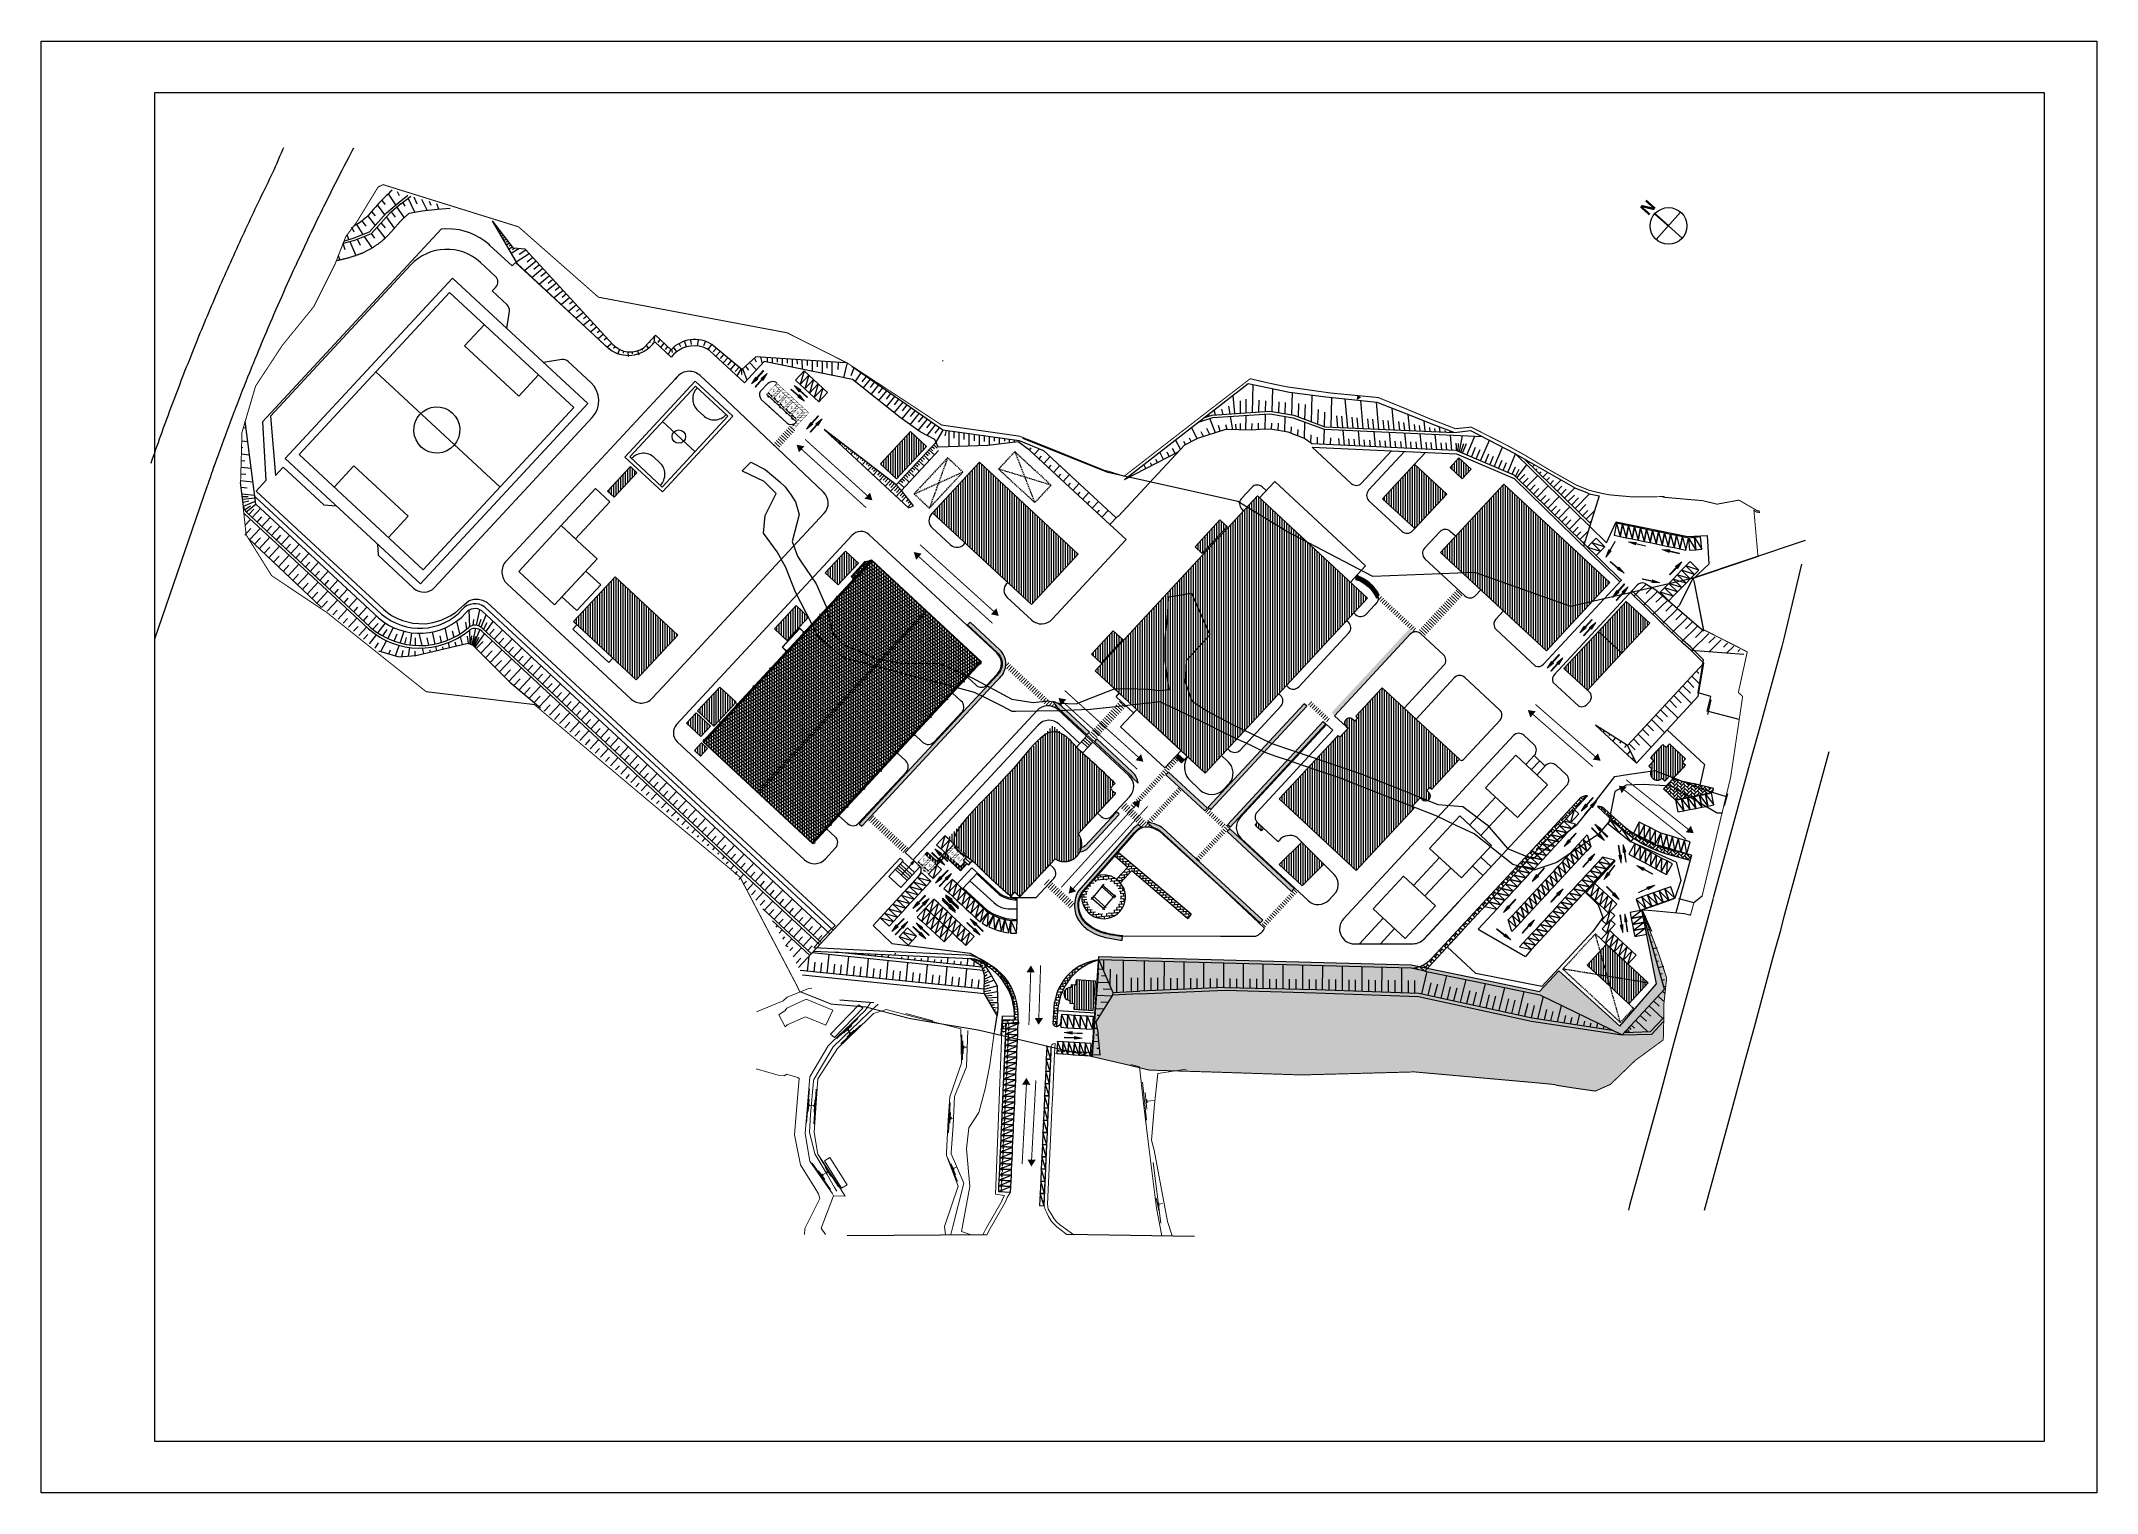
# Model space of a CAD drawing. Header units: millimetres. Extents: x 0 to 841000, y 0 to 594000.
import ezdxf
from ezdxf.enums import TextEntityAlignment as Align

# ---------------------------------------------------------------- set-up
doc = ezdxf.new("R2010")
doc.units = ezdxf.units.MM
doc.header["$LTSCALE"] = 1000
for name, pattern in [('XR-SITE PLAN$0$DASHED', [0.75, 0.5, -0.25]), ('XR-SITE PLAN$0$HIDDEN', [0.375, 0.25, -0.125]), ('XR-SITE PLAN$0$PHANTOM-GAUN', [30, 20, -2, 2, -2, 2, -2]), ('XREF-ROOF PLAN$0$H1', [1, 0.5, -0.5])]:
    doc.linetypes.add(name, pattern=pattern)
doc.layers.get('DEFPOINTS').update_dxf_attribs({"color": 137})
for name, color, linetype in [('3', 2, 'Continuous'), ('4ELE', 4, 'Continuous'), ('ETC-9', 9, 'Continuous'), ('SYM', 6, 'Continuous'), ('XR-PLAN$0$주차장', 252, 'Continuous'), ('XR-SITE PLAN$0$ETC-8', 252, 'Continuous'), ('XR-SITE PLAN$0$SOL-252', 252, 'Continuous'), ('XR-SITE PLAN$0$TEXT', 252, 'Continuous'), ('XR-SITE PLAN$0$건물', 3, 'Continuous'), ('XR-SITE PLAN$0$대지경계선', 2, 'XR-SITE PLAN$0$PHANTOM-GAUN'), ('XR-SITE PLAN$0$신청지', 252, 'XR-SITE PLAN$0$HIDDEN'), ('XR-SITE PLAN$0$연속주제_국토계획_교통시설', 252, 'Continuous'), ('XR-SITE PLAN$0$입면선', 252, 'Continuous'), ('XR-SITE PLAN$0$획지경계선', 252, 'Continuous'), ('보행로 도색', 3, 'Continuous'), ('연속주제_국토계획_교통시설', 7, 'Continuous'), ('일반형 주차', 5, 'Continuous')]:
    doc.layers.add(name, color=color, linetype=linetype)
doc.layers.add('XR-PL-B3F$0$ETC-차량동선', color=251, linetype='Continuous', lineweight=13)
doc.layers.add('XR-SITE PLAN$0$실측선', color=252, linetype='Continuous', lineweight=9)
doc.styles.add('스타일2', font='malgunbd.ttf')
pattern_1 = [(45, (-418237.5, 262193.3), (-1e-13, 1436.841), [3048, -1016]), (135, (-417519.1, 262911.7), (-1e-13, 1436.841), [3048, -1016])]
pattern_2 = [(5.24282, (604431.7, -595060.3), (-98.6318, 1074.8806), []), (95.24282, (604431.7, -595060.3), (-1173.5124, 976.2488), [1079.3964, -1079.3964])]
pattern_3 = [(137.1562, (245601.5, 752052.3), (-978.778, -1055.3646), []), (227.1562, (245601.5, 752052.3), (76.5868, -2034.1425), [1439.375, -1439.375])]
pattern_4 = [(137.1562, (245601.5, 752052.3), (-838.9524, -904.598), []), (227.1562, (245601.5, 752052.3), (65.646, -1743.5507), [1233.75, -1233.75])]
pattern_5 = [(90, (-2218919, -1448416.6), (-898.0256, 898.0256), [238.125, -1557.9262]), (45, (-2218919, -1448416.6), (-898.0256, 898.0256), [238.125, -1031.875]), (135, (-2218919, -1448416.6), (-898.0256, -898.0256), [238.125, -1031.875])]
pattern_6 = [(42.74282, (568404.9, -606022), (-322.1955, 2581.1154), [0, -2050.853, 0, -2293.7173, 0, -2192.524]), (12.74282, (568405, -606022), (2029.932, 4010.033), [0, -1106.3813, 0, -1848.4663, 0, -708.354]), (332.74282, (566752.2, -606173.6), (4183.4656, 391.5453), [0, -674.6227, 0, -2428.642, 0, -3170.727]), (322.7428, (566752.2, -606173.6), (3930.826, 1549.87), [0, -337.3114, 0, -1592.1096, 0, -1821.4814])]

# ---------------------------------------------------------------- blocks, each defined once
blk = doc.blocks.new('XR-SITE PLAN$0$I-Center roof')
at = {"ltscale": 200}
for p, q in [((126675, 228580), (126675, 167180)), ((126675, 228580), (228075, 228580)), ((126875, 228380), (126875, 167380)), ((126875, 228380), (227875, 228380)), ((126875, 227980), (227875, 227980)), ((131957, 228215), (128110, 228215)), ((128803, 228115), (128110, 228215)), ((128803, 228215), (128803, 228115)), ((142792, 228215), (146639, 228215)), ((145946, 228215), (145946, 228115)), ((145946, 228115), (146639, 228215)), ((151957, 228215), (148110, 228215)), ((148803, 228115), (148110, 228215)), ((148803, 228215), (148803, 228115)), ((162792, 228215), (166639, 228215)), ((165946, 228215), (165946, 228115)), ((165946, 228115), (166639, 228215)), ((171957, 228215), (168110, 228215)), ((168803, 228115), (168110, 228215)), ((168803, 228215), (168803, 228115)), ((177075, 231080), (177075, 228580)), ((177075, 231080), (187675, 231080)), ((177175, 230980), (177175, 228580)), ((177175, 230980), (187575, 230980)), ((182792, 228215), (186639, 228215)), ((185946, 228215), (185946, 228115)), ((185946, 228115), (186639, 228215)), ((187575, 230980), (187575, 228580)), ((187675, 231080), (187675, 228580)), ((191957, 228215), (188110, 228215)), ((188803, 228115), (188110, 228215)), ((188803, 228215), (188803, 228115)), ((202792, 228215), (206639, 228215)), ((205946, 228215), (205946, 228115)), ((205946, 228115), (206639, 228215)), ((211957, 228215), (208110, 228215)), ((208803, 228115), (208110, 228215)), ((208803, 228215), (208803, 228115)), ((217506, 228580), (217506, 230080)), ((217506, 230080), (225773, 230080)), ((217706, 228580), (217706, 229880)), ((217706, 229880), (225706, 229880)), ((217706, 229880), (219861, 228580)), ((217872, 228580), (220027, 229880)), ((220027, 228580), (220027, 229880)), ((220125, 228580), (220125, 229880)), ((220125, 229880), (222294, 228580)), ((220283, 228580), (222461, 229880)), ((222461, 228580), (222461, 229880)), ((222661, 228580), (222661, 229880)), ((222661, 229880), (227236, 228580)), ((222792, 228215), (226639, 228215)), ((225706, 229880), (222878, 228580)), ((225706, 229880), (227454, 228580)), ((225773, 230080), (227795, 228580)), ((225946, 228215), (225946, 228115)), ((225946, 228115), (226639, 228215)), ((227875, 228380), (227875, 167380)), ((228075, 228580), (228075, 167180)), ((126875, 198180), (227875, 198180)), ((126875, 197580), (227875, 197580)), ((126675, 167180), (228075, 167180)), ((126875, 167780), (227875, 167780)), ((126875, 167380), (227875, 167380)), ((128803, 167645), (128110, 167545)), ((131957, 167545), (128110, 167545)), ((128803, 167545), (128803, 167645)), ((142792, 167545), (146639, 167545)), ((145946, 167545), (145946, 167645)), ((145946, 167645), (146639, 167545)), ((148803, 167645), (148110, 167545)), ((151957, 167545), (148110, 167545)), ((148803, 167545), (148803, 167645)), ((162792, 167545), (166639, 167545)), ((165946, 167545), (165946, 167645)), ((165946, 167645), (166639, 167545)), ((168803, 167645), (168110, 167545)), ((171957, 167545), (168110, 167545)), ((168803, 167545), (168803, 167645)), ((182792, 167545), (186639, 167545)), ((185946, 167545), (185946, 167645)), ((185946, 167645), (186639, 167545)), ((188803, 167645), (188110, 167545)), ((191957, 167545), (188110, 167545)), ((188803, 167545), (188803, 167645)), ((202792, 167545), (206639, 167545)), ((205946, 167545), (205946, 167645)), ((205946, 167645), (206639, 167545)), ((208803, 167645), (208110, 167545)), ((211957, 167545), (208110, 167545)), ((208803, 167545), (208803, 167645)), ((222792, 167545), (226639, 167545)), ((225946, 167545), (225946, 167645)), ((225946, 167645), (226639, 167545))]:
    blk.add_line(p, q, dxfattribs=at)
at = {"ltscale": 20}
for p, q in [((127875, 227880), (127875, 227980)), ((128875, 227880), (128875, 227980)), ((129875, 227880), (129875, 227980)), ((130875, 227880), (130875, 227980)), ((131875, 227880), (131875, 227980)), ((132875, 227880), (132875, 227980)), ((133875, 227880), (133875, 227980)), ((134875, 227880), (134875, 227980)), ((135875, 227880), (135875, 227980)), ((136875, 227880), (136875, 227980)), ((137875, 227880), (137875, 227980)), ((138875, 227880), (138875, 227980)), ((139875, 227880), (139875, 227980)), ((140875, 227880), (140875, 227980)), ((141875, 227880), (141875, 227980)), ((142875, 227880), (142875, 227980)), ((143875, 227880), (143875, 227980)), ((144875, 227880), (144875, 227980)), ((145875, 227880), (145875, 227980)), ((146875, 227880), (146875, 227980)), ((147875, 227880), (147875, 227980)), ((148875, 227880), (148875, 227980)), ((149875, 227880), (149875, 227980)), ((150875, 227880), (150875, 227980)), ((151875, 227880), (151875, 227980)), ((152875, 227880), (152875, 227980)), ((153875, 227880), (153875, 227980)), ((154875, 227880), (154875, 227980)), ((155875, 227880), (155875, 227980)), ((156875, 227880), (156875, 227980)), ((157875, 227880), (157875, 227980)), ((158875, 227880), (158875, 227980)), ((159875, 227880), (159875, 227980)), ((160875, 227880), (160875, 227980)), ((161875, 227880), (161875, 227980)), ((162875, 227880), (162875, 227980)), ((163875, 227880), (163875, 227980)), ((164875, 227880), (164875, 227980)), ((165875, 227880), (165875, 227980)), ((166875, 227880), (166875, 227980)), ((167875, 227880), (167875, 227980)), ((168875, 227880), (168875, 227980)), ((169875, 227880), (169875, 227980)), ((170875, 227880), (170875, 227980)), ((171875, 227880), (171875, 227980)), ((172875, 227880), (172875, 227980)), ((173875, 227880), (173875, 227980)), ((174875, 227880), (174875, 227980)), ((175875, 227880), (175875, 227980)), ((176875, 227880), (176875, 227980)), ((177875, 227880), (177875, 227980)), ((178875, 227880), (178875, 227980)), ((179875, 227880), (179875, 227980)), ((180875, 227880), (180875, 227980)), ((181875, 227880), (181875, 227980)), ((182875, 227880), (182875, 227980)), ((183875, 227880), (183875, 227980)), ((184875, 227880), (184875, 227980)), ((185875, 227880), (185875, 227980)), ((186875, 227880), (186875, 227980)), ((187875, 227880), (187875, 227980)), ((188875, 227880), (188875, 227980)), ((189875, 227880), (189875, 227980)), ((190875, 227880), (190875, 227980)), ((191875, 227880), (191875, 227980)), ((192875, 227880), (192875, 227980)), ((193875, 227880), (193875, 227980)), ((194875, 227880), (194875, 227980)), ((195875, 227880), (195875, 227980)), ((196875, 227880), (196875, 227980)), ((197875, 227880), (197875, 227980)), ((198875, 227880), (198875, 227980)), ((199875, 227880), (199875, 227980)), ((200875, 227880), (200875, 227980)), ((201875, 227880), (201875, 227980)), ((202875, 227880), (202875, 227980)), ((203875, 227880), (203875, 227980)), ((204875, 227880), (204875, 227980)), ((205875, 227880), (205875, 227980)), ((206875, 227880), (206875, 227980)), ((207875, 227880), (207875, 227980)), ((208875, 227880), (208875, 227980)), ((209875, 227880), (209875, 227980)), ((210875, 227880), (210875, 227980)), ((211875, 227880), (211875, 227980)), ((212875, 227880), (212875, 227980)), ((213875, 227880), (213875, 227980)), ((214875, 227880), (214875, 227980)), ((215875, 227880), (215875, 227980)), ((216875, 227880), (216875, 227980)), ((217875, 227880), (217875, 227980)), ((218875, 227880), (218875, 227980)), ((219875, 227880), (219875, 227980)), ((220875, 227880), (220875, 227980)), ((221875, 227880), (221875, 227980)), ((222875, 227880), (222875, 227980)), ((223875, 227880), (223875, 227980)), ((224875, 227880), (224875, 227980)), ((225875, 227880), (225875, 227980)), ((226875, 227880), (226875, 227980)), ((127875, 167780), (127875, 167880)), ((128875, 167780), (128875, 167880)), ((129875, 167780), (129875, 167880)), ((130875, 167780), (130875, 167880)), ((131875, 167780), (131875, 167880)), ((132875, 167780), (132875, 167880)), ((133875, 167780), (133875, 167880)), ((134875, 167780), (134875, 167880)), ((135875, 167780), (135875, 167880)), ((136875, 167780), (136875, 167880)), ((137875, 167780), (137875, 167880)), ((138875, 167780), (138875, 167880)), ((139875, 167780), (139875, 167880)), ((140875, 167780), (140875, 167880)), ((141875, 167780), (141875, 167880)), ((142875, 167780), (142875, 167880)), ((143875, 167780), (143875, 167880)), ((144875, 167780), (144875, 167880)), ((145875, 167780), (145875, 167880)), ((146875, 167780), (146875, 167880)), ((147875, 167780), (147875, 167880)), ((148875, 167780), (148875, 167880)), ((149875, 167780), (149875, 167880)), ((150875, 167780), (150875, 167880)), ((151875, 167780), (151875, 167880)), ((152875, 167780), (152875, 167880)), ((153875, 167780), (153875, 167880)), ((154875, 167780), (154875, 167880)), ((155875, 167780), (155875, 167880)), ((156875, 167780), (156875, 167880)), ((157875, 167780), (157875, 167880)), ((158875, 167780), (158875, 167880)), ((159875, 167780), (159875, 167880)), ((160875, 167780), (160875, 167880)), ((161875, 167780), (161875, 167880)), ((162875, 167780), (162875, 167880)), ((163875, 167780), (163875, 167880)), ((164875, 167780), (164875, 167880)), ((165875, 167780), (165875, 167880)), ((166875, 167780), (166875, 167880)), ((167875, 167780), (167875, 167880)), ((168875, 167780), (168875, 167880)), ((169875, 167780), (169875, 167880)), ((170875, 167780), (170875, 167880)), ((171875, 167780), (171875, 167880)), ((172875, 167780), (172875, 167880)), ((173875, 167780), (173875, 167880)), ((174875, 167780), (174875, 167880)), ((175875, 167780), (175875, 167880)), ((176875, 167780), (176875, 167880)), ((177875, 167780), (177875, 167880)), ((178875, 167780), (178875, 167880)), ((179875, 167780), (179875, 167880)), ((180875, 167780), (180875, 167880)), ((181875, 167780), (181875, 167880)), ((182875, 167780), (182875, 167880)), ((183875, 167780), (183875, 167880)), ((184875, 167780), (184875, 167880)), ((185875, 167780), (185875, 167880)), ((186875, 167780), (186875, 167880)), ((187875, 167780), (187875, 167880)), ((188875, 167780), (188875, 167880)), ((189875, 167780), (189875, 167880)), ((190875, 167780), (190875, 167880)), ((191875, 167780), (191875, 167880)), ((192875, 167780), (192875, 167880)), ((193875, 167780), (193875, 167880)), ((194875, 167780), (194875, 167880)), ((195875, 167780), (195875, 167880)), ((196875, 167780), (196875, 167880)), ((197875, 167780), (197875, 167880)), ((198875, 167780), (198875, 167880)), ((199875, 167780), (199875, 167880)), ((200875, 167780), (200875, 167880)), ((201875, 167780), (201875, 167880)), ((202875, 167780), (202875, 167880)), ((203875, 167780), (203875, 167880)), ((204875, 167780), (204875, 167880)), ((205875, 167780), (205875, 167880)), ((206875, 167780), (206875, 167880)), ((207875, 167780), (207875, 167880)), ((208875, 167780), (208875, 167880)), ((209875, 167780), (209875, 167880)), ((210875, 167780), (210875, 167880)), ((211875, 167780), (211875, 167880)), ((212875, 167780), (212875, 167880)), ((213875, 167780), (213875, 167880)), ((214875, 167780), (214875, 167880)), ((215875, 167780), (215875, 167880)), ((216875, 167780), (216875, 167880)), ((217875, 167780), (217875, 167880)), ((218875, 167780), (218875, 167880)), ((219875, 167780), (219875, 167880)), ((220875, 167780), (220875, 167880)), ((221875, 167780), (221875, 167880)), ((222875, 167780), (222875, 167880)), ((223875, 167780), (223875, 167880)), ((224875, 167780), (224875, 167880)), ((225875, 167780), (225875, 167880)), ((226875, 167780), (226875, 167880))]:
    blk.add_line(p, q, dxfattribs=at)
at = {"color": 252, "ltscale": 20}
for p, q in [((127875, 212880), (127875, 227880)), ((128875, 212880), (128875, 227880)), ((129875, 212880), (129875, 227880)), ((130875, 212880), (130875, 227880)), ((131875, 212880), (131875, 227880)), ((132875, 212880), (132875, 227880)), ((133875, 212880), (133875, 227880)), ((134875, 212880), (134875, 227880)), ((135875, 212880), (135875, 227880)), ((136875, 212880), (136875, 227880)), ((137875, 212880), (137875, 227880)), ((138875, 212880), (138875, 227880)), ((139875, 212880), (139875, 227880)), ((140875, 212880), (140875, 227880)), ((141875, 212880), (141875, 227880)), ((142875, 212880), (142875, 227880)), ((143875, 212880), (143875, 227880)), ((144875, 212880), (144875, 227880)), ((145875, 212880), (145875, 227880)), ((146875, 212880), (146875, 227880)), ((147875, 212880), (147875, 227880)), ((148875, 212880), (148875, 227880)), ((149875, 198180), (149875, 227880)), ((150875, 198180), (150875, 227880)), ((151875, 212880), (151875, 227880)), ((152875, 212880), (152875, 227880)), ((153875, 212880), (153875, 227880)), ((154875, 212880), (154875, 227880)), ((155875, 212880), (155875, 227880)), ((156875, 212880), (156875, 227880)), ((157875, 212880), (157875, 227880)), ((158875, 212880), (158875, 227880)), ((159875, 212880), (159875, 227880)), ((160875, 212880), (160875, 227880)), ((161875, 212880), (161875, 227880)), ((162875, 212880), (162875, 227880)), ((163875, 212880), (163875, 227880)), ((164875, 212880), (164875, 227880)), ((165875, 212880), (165875, 227880)), ((166875, 212880), (166875, 227880)), ((167875, 212880), (167875, 227880)), ((168875, 212880), (168875, 227880)), ((169875, 212880), (169875, 227880)), ((170875, 212880), (170875, 227880)), ((171875, 212880), (171875, 227880)), ((172875, 212880), (172875, 227880)), ((173875, 212880), (173875, 227880)), ((174875, 212880), (174875, 227880)), ((175875, 212880), (175875, 227880)), ((176875, 212880), (176875, 227880)), ((177875, 212880), (177875, 227880)), ((178875, 212880), (178875, 227880)), ((179875, 212880), (179875, 227880)), ((180875, 212880), (180875, 227880)), ((181875, 212880), (181875, 227880)), ((182875, 212880), (182875, 227880)), ((183875, 212880), (183875, 227880)), ((184875, 212880), (184875, 227880)), ((185875, 212880), (185875, 227880)), ((186875, 212880), (186875, 227880)), ((187875, 212880), (187875, 227880)), ((188875, 212880), (188875, 227880)), ((189875, 212880), (189875, 227880)), ((190875, 212880), (190875, 227880)), ((191875, 212880), (191875, 227880)), ((192875, 212880), (192875, 227880)), ((193875, 212880), (193875, 227880)), ((194875, 212880), (194875, 227880)), ((195875, 212880), (195875, 227880)), ((196875, 212880), (196875, 227880)), ((197875, 212880), (197875, 227880)), ((198875, 212880), (198875, 227880)), ((199875, 212880), (199875, 227880)), ((200875, 212880), (200875, 227880)), ((201875, 212880), (201875, 227880)), ((202875, 212880), (202875, 227880)), ((203875, 207636), (203875, 227880)), ((204875, 218787), (204875, 227880)), ((205875, 212880), (205875, 227880)), ((206875, 212880), (206875, 227880)), ((207875, 212880), (207875, 227880)), ((208875, 212880), (208875, 227880)), ((209875, 212880), (209875, 227880)), ((210875, 212880), (210875, 227880)), ((211875, 212880), (211875, 227880)), ((212875, 212880), (212875, 227880)), ((213875, 212880), (213875, 227880)), ((214875, 212880), (214875, 227880)), ((215875, 212880), (215875, 227880)), ((216875, 212880), (216875, 227880)), ((217875, 212880), (217875, 227880)), ((218875, 212880), (218875, 227880)), ((219875, 212880), (219875, 227880)), ((220875, 212880), (220875, 227880)), ((221875, 212880), (221875, 227880)), ((222875, 212880), (222875, 227880)), ((223875, 212880), (223875, 227880)), ((224875, 212880), (224875, 227880)), ((225875, 212880), (225875, 227880)), ((226875, 212880), (226875, 227880)), ((204875, 212880), (204875, 218787)), ((127875, 198180), (127875, 212880)), ((128875, 198180), (128875, 212880)), ((129875, 198180), (129875, 212880)), ((130875, 198180), (130875, 212880)), ((131875, 198180), (131875, 212880)), ((132875, 198180), (132875, 212880)), ((133875, 198180), (133875, 212880)), ((134875, 198180), (134875, 212880)), ((135875, 198180), (135875, 212880)), ((136875, 198180), (136875, 212880)), ((137875, 198180), (137875, 212880)), ((138875, 198180), (138875, 212880)), ((139875, 198180), (139875, 212880)), ((140875, 198180), (140875, 212880)), ((141875, 198180), (141875, 212880)), ((142875, 198180), (142875, 212880)), ((143875, 198180), (143875, 212880)), ((144875, 198180), (144875, 212880)), ((145875, 198180), (145875, 212880)), ((146875, 198180), (146875, 212880)), ((147875, 198180), (147875, 212880)), ((148875, 198180), (148875, 212880)), ((151875, 198180), (151875, 212880)), ((152875, 198180), (152875, 212880)), ((153875, 198180), (153875, 212880)), ((154875, 198180), (154875, 212880)), ((155875, 198180), (155875, 212880)), ((156875, 198180), (156875, 212880)), ((157875, 198180), (157875, 212880)), ((158875, 198180), (158875, 212880)), ((159875, 198180), (159875, 212880)), ((160875, 198180), (160875, 212880)), ((161875, 198180), (161875, 212880)), ((162875, 198180), (162875, 212880)), ((163875, 198180), (163875, 212880)), ((164875, 198180), (164875, 212880)), ((165875, 198180), (165875, 212880)), ((166875, 198180), (166875, 212880)), ((167875, 198180), (167875, 212880)), ((168875, 198180), (168875, 212880)), ((169875, 198180), (169875, 212880)), ((170875, 198180), (170875, 212880)), ((171875, 198180), (171875, 212880)), ((172875, 198180), (172875, 212880)), ((173875, 198180), (173875, 212880)), ((174875, 198180), (174875, 212880)), ((175875, 198180), (175875, 212880)), ((176875, 198180), (176875, 212880)), ((177875, 198180), (177875, 212880)), ((178875, 198180), (178875, 212880)), ((179875, 206558), (179875, 212880)), ((180875, 206558), (180875, 212880)), ((181875, 206558), (181875, 212880)), ((182875, 206558), (182875, 212880)), ((183875, 206558), (183875, 212880)), ((184875, 206558), (184875, 212880)), ((185875, 206558), (185875, 212880)), ((186875, 206558), (186875, 212880)), ((187875, 206558), (187875, 212880)), ((188875, 206558), (188875, 212880)), ((189875, 206558), (189875, 212880)), ((190875, 206558), (190875, 212880)), ((191875, 206558), (191875, 212880)), ((192875, 198180), (192875, 212880)), ((193875, 198180), (193875, 212880)), ((194875, 198180), (194875, 212880)), ((195875, 198180), (195875, 212880)), ((196875, 198180), (196875, 212880)), ((197875, 198180), (197875, 212880)), ((198875, 198180), (198875, 212880)), ((199875, 198180), (199875, 212880)), ((200875, 198180), (200875, 212880)), ((201875, 198180), (201875, 212880)), ((202875, 198180), (202875, 212880)), ((204875, 198180), (204875, 212880)), ((205875, 198180), (205875, 212880)), ((206875, 198180), (206875, 212880)), ((207875, 198180), (207875, 212880)), ((208875, 198180), (208875, 212880)), ((209875, 198180), (209875, 212880)), ((210875, 198180), (210875, 212880)), ((211875, 198180), (211875, 212880)), ((212875, 198180), (212875, 212880)), ((213875, 198180), (213875, 212880)), ((214875, 198180), (214875, 212880)), ((215875, 198180), (215875, 212880)), ((216875, 198180), (216875, 212880)), ((217875, 198180), (217875, 212880)), ((218875, 198180), (218875, 212880)), ((219875, 198180), (219875, 212880)), ((220875, 198180), (220875, 212880)), ((221875, 198180), (221875, 212880)), ((222875, 198180), (222875, 212880)), ((223875, 198180), (223875, 212880)), ((224875, 198180), (224875, 212880)), ((225875, 198180), (225875, 212880)), ((226875, 198180), (226875, 212880)), ((179875, 198180), (179875, 206558)), ((180875, 198180), (180875, 206558)), ((181875, 198180), (181875, 206558)), ((182875, 198180), (182875, 206558)), ((183875, 198180), (183875, 206558)), ((184875, 198180), (184875, 206558)), ((185875, 198180), (185875, 206558)), ((186875, 198180), (186875, 206558)), ((187875, 198180), (187875, 206558)), ((188875, 198180), (188875, 206558)), ((189875, 198180), (189875, 206558)), ((190875, 198180), (190875, 206558)), ((191875, 198180), (191875, 206558)), ((203875, 198180), (203875, 207636)), ((127875, 182880), (127875, 197580)), ((128875, 182880), (128875, 197580)), ((129875, 182880), (129875, 197580)), ((130875, 182880), (130875, 197580)), ((131875, 182880), (131875, 197580)), ((132875, 182880), (132875, 197580)), ((133875, 182880), (133875, 197580)), ((134875, 182880), (134875, 197580)), ((135875, 182880), (135875, 197580)), ((136875, 182880), (136875, 197580)), ((137875, 182880), (137875, 197580)), ((138875, 182880), (138875, 197580)), ((139875, 182880), (139875, 197580)), ((140875, 182880), (140875, 197580)), ((141875, 182880), (141875, 197580)), ((142875, 182880), (142875, 197580)), ((143875, 182880), (143875, 197580)), ((144875, 182880), (144875, 197580)), ((145875, 182880), (145875, 197580)), ((146875, 182880), (146875, 197580)), ((147875, 182880), (147875, 197580)), ((148875, 182880), (148875, 197580)), ((149875, 178185), (149875, 197580)), ((150875, 188125), (150875, 197580)), ((151875, 176955), (151875, 197580)), ((152875, 182880), (152875, 197580)), ((153875, 182880), (153875, 197580)), ((154875, 182880), (154875, 197580)), ((155875, 182880), (155875, 197580)), ((156875, 182880), (156875, 197580)), ((157875, 182880), (157875, 197580)), ((158875, 182880), (158875, 197580)), ((159875, 182880), (159875, 197580)), ((160875, 182880), (160875, 197580)), ((161875, 182880), (161875, 197580)), ((162875, 182880), (162875, 197580)), ((163875, 182880), (163875, 197580)), ((164875, 182880), (164875, 197580)), ((165875, 182880), (165875, 197580)), ((166875, 182880), (166875, 197580)), ((167875, 182880), (167875, 197580)), ((168875, 182880), (168875, 197580)), ((169875, 182880), (169875, 197580)), ((170875, 182880), (170875, 197580)), ((171875, 182880), (171875, 197580)), ((172875, 182880), (172875, 197580)), ((173875, 182880), (173875, 197580)), ((174875, 191519), (174875, 197580)), ((175875, 191519), (175875, 197580)), ((176875, 191519), (176875, 197580)), ((177875, 191519), (177875, 197580)), ((178875, 191519), (178875, 197580)), ((179875, 191519), (179875, 197580)), ((180875, 191519), (180875, 197580)), ((181875, 191519), (181875, 197580)), ((182875, 191519), (182875, 197580)), ((183875, 191519), (183875, 197580)), ((184875, 191519), (184875, 197580)), ((185875, 191519), (185875, 197580)), ((186875, 191519), (186875, 197580)), ((187875, 182880), (187875, 197580)), ((188875, 182880), (188875, 197580)), ((189875, 182880), (189875, 197580)), ((190875, 182880), (190875, 197580)), ((191875, 182880), (191875, 197580)), ((192875, 182880), (192875, 197580)), ((193875, 182880), (193875, 197580)), ((194875, 182880), (194875, 197580)), ((195875, 182880), (195875, 197580)), ((196875, 182880), (196875, 197580)), ((197875, 182880), (197875, 197580)), ((198875, 182880), (198875, 197580)), ((199875, 182880), (199875, 197580)), ((200875, 182880), (200875, 197580)), ((201875, 182880), (201875, 197580)), ((202875, 182880), (202875, 197580)), ((203875, 188125), (203875, 197580)), ((204875, 176069), (204875, 197580)), ((205875, 182880), (205875, 197580)), ((206875, 182880), (206875, 197580)), ((207875, 182880), (207875, 197580)), ((208875, 182880), (208875, 197580)), ((209875, 182880), (209875, 197580)), ((210875, 182880), (210875, 197580)), ((211875, 182880), (211875, 197580)), ((212875, 182880), (212875, 197580)), ((213875, 182880), (213875, 197580)), ((214875, 182880), (214875, 197580)), ((215875, 182880), (215875, 197580)), ((216875, 182880), (216875, 197580)), ((217875, 182880), (217875, 197580)), ((218875, 182880), (218875, 197580)), ((219875, 182880), (219875, 197580)), ((220875, 182880), (220875, 197580)), ((221875, 182880), (221875, 197580)), ((222875, 182880), (222875, 197580)), ((223875, 182880), (223875, 197580)), ((224875, 182880), (224875, 197580)), ((225875, 182880), (225875, 197580)), ((226875, 182880), (226875, 197580)), ((150875, 167880), (150875, 188125)), ((174875, 182880), (174875, 191519)), ((175875, 182880), (175875, 191519)), ((176875, 182880), (176875, 191519)), ((177875, 182880), (177875, 191519)), ((178875, 182880), (178875, 191519)), ((179875, 182880), (179875, 191519)), ((180875, 182880), (180875, 191519)), ((181875, 182880), (181875, 191519)), ((182875, 182880), (182875, 191519)), ((183875, 182880), (183875, 191519)), ((184875, 182880), (184875, 191519)), ((185875, 182880), (185875, 191519)), ((186875, 182880), (186875, 191519)), ((203875, 167880), (203875, 188125)), ((127875, 167880), (127875, 182880)), ((128875, 167880), (128875, 182880)), ((129875, 167880), (129875, 182880)), ((130875, 167880), (130875, 182880)), ((131875, 167880), (131875, 182880)), ((132875, 167880), (132875, 182880)), ((133875, 167880), (133875, 182880)), ((134875, 167880), (134875, 182880)), ((135875, 167880), (135875, 182880)), ((136875, 167880), (136875, 182880)), ((137875, 167880), (137875, 182880)), ((138875, 167880), (138875, 182880)), ((139875, 167880), (139875, 182880)), ((140875, 167880), (140875, 182880)), ((141875, 167880), (141875, 182880)), ((142875, 167880), (142875, 182880)), ((143875, 167880), (143875, 182880)), ((144875, 167880), (144875, 182880)), ((145875, 167880), (145875, 182880)), ((146875, 167880), (146875, 182880)), ((147875, 167880), (147875, 182880)), ((148875, 167880), (148875, 182880)), ((149875, 167880), (149875, 178185)), ((151875, 167880), (151875, 176955)), ((152875, 167880), (152875, 182880)), ((153875, 167880), (153875, 182880)), ((154875, 167880), (154875, 182880)), ((155875, 167880), (155875, 182880)), ((156875, 167880), (156875, 182880)), ((157875, 167880), (157875, 182880)), ((158875, 167880), (158875, 182880)), ((159875, 167880), (159875, 182880)), ((160875, 167880), (160875, 182880)), ((161875, 167880), (161875, 182880)), ((162875, 167880), (162875, 182880)), ((163875, 167880), (163875, 182880)), ((164875, 167880), (164875, 182880)), ((165875, 167880), (165875, 182880)), ((166875, 167880), (166875, 182880)), ((167875, 167880), (167875, 182880)), ((168875, 167880), (168875, 182880)), ((169875, 167880), (169875, 182880)), ((170875, 167880), (170875, 182880)), ((171875, 167880), (171875, 182880)), ((172875, 167880), (172875, 182880)), ((173875, 167880), (173875, 182880)), ((174875, 167880), (174875, 182880)), ((175875, 167880), (175875, 182880)), ((176875, 167880), (176875, 182880)), ((177875, 167880), (177875, 182880)), ((178875, 167880), (178875, 182880)), ((179875, 167880), (179875, 182880)), ((180875, 167880), (180875, 182880)), ((181875, 167880), (181875, 182880)), ((182875, 167880), (182875, 182880)), ((183875, 167880), (183875, 182880)), ((184875, 167880), (184875, 182880)), ((185875, 167880), (185875, 182880)), ((186875, 167880), (186875, 182880)), ((187875, 167880), (187875, 182880)), ((188875, 167880), (188875, 182880)), ((189875, 167880), (189875, 182880)), ((190875, 167880), (190875, 182880)), ((191875, 167880), (191875, 182880)), ((192875, 167880), (192875, 182880)), ((193875, 167880), (193875, 182880)), ((194875, 167880), (194875, 182880)), ((195875, 167880), (195875, 182880)), ((196875, 167880), (196875, 182880)), ((197875, 167880), (197875, 182880)), ((198875, 167880), (198875, 182880)), ((199875, 167880), (199875, 182880)), ((200875, 167880), (200875, 182880)), ((201875, 167880), (201875, 182880)), ((202875, 167880), (202875, 182880)), ((205875, 167880), (205875, 182880)), ((206875, 167880), (206875, 182880)), ((207875, 167880), (207875, 182880)), ((208875, 167880), (208875, 182880)), ((209875, 167880), (209875, 182880)), ((210875, 167880), (210875, 182880)), ((211875, 167880), (211875, 182880)), ((212875, 167880), (212875, 182880)), ((213875, 167880), (213875, 182880)), ((214875, 167880), (214875, 182880)), ((215875, 167880), (215875, 182880)), ((216875, 167880), (216875, 182880)), ((217875, 167880), (217875, 182880)), ((218875, 167880), (218875, 182880)), ((219875, 167880), (219875, 182880)), ((220875, 167880), (220875, 182880)), ((221875, 167880), (221875, 182880)), ((222875, 167880), (222875, 182880)), ((223875, 167880), (223875, 182880)), ((224875, 167880), (224875, 182880)), ((225875, 167880), (225875, 182880)), ((226875, 167880), (226875, 182880)), ((204875, 167880), (204875, 176069))]:
    blk.add_line(p, q, dxfattribs=at)
at = {"ltscale": 200}
for points in [[(127200, 228580), (127550, 228580), (127550, 228930), (127200, 228930)], [(137200, 228580), (137550, 228580), (137550, 228930), (137200, 228930)], [(147200, 228580), (147550, 228580), (147550, 228930), (147200, 228930)], [(157200, 228580), (157550, 228580), (157550, 228930), (157200, 228930)], [(167200, 228580), (167550, 228580), (167550, 228930), (167200, 228930)], [(176725, 228580), (177075, 228580), (177075, 228930), (176725, 228930)], [(187200, 228580), (187550, 228580), (187550, 228930), (187200, 228930)], [(197200, 228580), (197550, 228580), (197550, 228930), (197200, 228930)], [(207200, 228580), (207550, 228580), (207550, 228930), (207200, 228930)], [(217200, 228580), (217550, 228580), (217550, 228930), (217200, 228930)], [(227200, 228580), (227550, 228580), (227550, 228930), (227200, 228930)], [(127200, 167180), (127550, 167180), (127550, 166830), (127200, 166830)], [(137200, 167180), (137550, 167180), (137550, 166830), (137200, 166830)], [(147200, 167180), (147550, 167180), (147550, 166830), (147200, 166830)], [(157200, 167180), (157550, 167180), (157550, 166830), (157200, 166830)], [(167200, 167180), (167550, 167180), (167550, 166830), (167200, 166830)], [(177200, 167180), (177550, 167180), (177550, 166830), (177200, 166830)], [(187200, 167180), (187550, 167180), (187550, 166830), (187200, 166830)], [(197200, 167180), (197550, 167180), (197550, 166830), (197200, 166830)], [(207200, 167180), (207550, 167180), (207550, 166830), (207200, 166830)], [(217200, 167180), (217550, 167180), (217550, 166830), (217200, 166830)], [(227200, 167180), (227550, 167180), (227550, 166830), (227200, 166830)]]:
    blk.add_lwpolyline(points, close=True, dxfattribs=at)
for centre in [(127375, 228180), (147375, 228180), (167375, 228180), (187375, 228180), (207375, 228180), (227375, 228180), (127375, 167580), (147375, 167580), (167375, 167580), (187375, 167580), (207375, 167580), (227375, 167580)]:
    blk.add_circle(centre, 100, dxfattribs=at)
blk = doc.blocks.new('XR-PLAN$0$확장형주차')
at = {"layer": 'XR-PLAN$0$주차장'}
blk.add_line((-2500, 5100), (0, 100), dxfattribs=at)
at = {"layer": 'XR-PLAN$0$주차장', "color": 5}
blk.add_lwpolyline([(-2500, 100), (0, 100), (0, 5100), (-2500, 5100)], close=True, dxfattribs=at)
blk = doc.blocks.new('north')
at = {"layer": 'SYM', "color": 6}
for p, q in [((-7.5, 0), (7.5, 0)), ((0, 0), (0, -7.5))]:
    blk.add_line(p, q, dxfattribs=at)
at = {"layer": 'SYM', "color": 6, "const_width": 0.714}
blk.add_lwpolyline([(0, 7.5), (0, 0)], dxfattribs=at)
at = {"layer": 'SYM', "color": 6}
blk.add_circle((0, 0), 7.5, dxfattribs=at)
at = {"layer": 'SYM', "color": 3, "style": '스타일2'}
blk.add_text('N', height=5, dxfattribs=at).set_placement((0, 8.82), align=Align.CENTER)
blk = doc.blocks.new('주차구획(개정전)')
at = {"layer": 'XR-PLAN$0$주차장'}
blk.add_line((391616, 123301), (396715, 125372), dxfattribs=at)
at = {"layer": 'XR-PLAN$0$주차장', "color": 5}
blk.add_lwpolyline([(396611, 123075), (396715, 125372), (391720, 125599), (391616, 123301)], close=True, dxfattribs=at)
at = {"layer": 'XR-PLAN$0$주차장'}
for points in [[(392870, 123344), (392720, 123351), (392754, 124100), (392903, 124094)], [(392965, 125442), (392815, 125449), (392781, 124700), (392931, 124693)]]:
    blk.add_lwpolyline(points, close=True, dxfattribs=at)
blk = doc.blocks.new('평행주차')
at = {"layer": 'XR-PLAN$0$주차장'}
blk.add_line((410294, 117459), (408722, 122535), dxfattribs=at)
at = {"layer": '일반형 주차'}
blk.add_lwpolyline([(408496, 117540), (410294, 117459), (410520, 122454), (408722, 122535)], close=True, dxfattribs=at)
blk = doc.blocks.new('평행주차6')
at = {"layer": 'XR-PLAN$0$주차장'}
blk.add_line((645615, 270135), (642088, 275312), dxfattribs=at)
at = {"layer": '일반형 주차'}
blk.add_lwpolyline([(645615, 270135), (646748, 271534), (642088, 275312), (640954, 273914)], close=True, dxfattribs=at)
blk = doc.blocks.new('사선주차')
at = {"layer": 'XR-PLAN$0$주차장'}
blk.add_line((592283, 241779), (595458, 238835), dxfattribs=at)
at = {"layer": '일반형 주차'}
blk.add_lwpolyline([(597158, 240668), (592283, 241779), (590583, 239946), (595458, 238835)], close=True, dxfattribs=at)
blk = doc.blocks.new('사선주차(2)')
at = {"layer": 'XR-PLAN$0$주차장'}
blk.add_line((600223, 234415), (603398, 231471), dxfattribs=at)
at = {"layer": '일반형 주차'}
blk.add_lwpolyline([(601923, 236248), (603398, 231471), (601698, 229637), (600223, 234415)], close=True, dxfattribs=at)
blk = doc.blocks.new('park')
h = blk.add_hatch(color=256)
h.dxf.hatch_style = 1
h.paths.add_polyline_path([(844, 2073), (1324, 2073), (1330, 2162), (985, 2162), (985, 2266), (1338, 2266), (1358, 2543, -2.5878535), (1470, 2651), (1419, 1970), (913, 1970), (721, 1511), (495, 1594), (524, 1673), (656, 1624)])
h = blk.add_hatch(color=256)
h.dxf.hatch_style = 1
h.paths.add_polyline_path([(843, 1630), (906, 1755, 1.425606), (1491, 2152), (1499, 2268, -1.3581718)])
h = blk.add_hatch(color=256)
h.dxf.hatch_style = 1
h.paths.add_polyline_path([(1057, 66), (1215, 66), (1217, 95), (1103, 95), (1103, 129), (1220, 129), (1226, 221, -2.5878535), (1263, 257), (1246, 32), (1079, 32), (1016, -120), (941, -93), (951, -67), (995, -83)])
h = blk.add_hatch(color=256)
h.dxf.hatch_style = 1
h.paths.add_polyline_path([(1056, -81), (1077, -39, 1.425606), (1270, 92), (1273, 130, -1.3581718)])
at = {"const_width": 150}
for points in [[(1400, 0), (3300, 0), (3300, 5000), (0, 5000), (0, 0), (900, 0)], [(2300, 5000), (2300, 0)], [(2300, 4433), (3308, 3425)], [(2300, 3433), (3308, 2425)], [(2300, 2433), (3308, 1425)], [(2300, 1433), (3308, 425)], [(2300, 433), (2733, 0)], [(2742, 4991), (3308, 4425)]]:
    blk.add_lwpolyline(points, dxfattribs=at)
at = {"const_width": 50}
blk.add_lwpolyline([(900, -229), (1400, -229), (1400, 351), (900, 351)], close=True, dxfattribs=at)
at = {"layer": '4ELE'}
for points in [[(91, 4198), (888, 4198), (888, 4048), (91, 4048)], [(800, 5151), (1500, 5151), (1500, 5181), (800, 5181)], [(2209, 4198), (1412, 4198), (1412, 4048), (2209, 4048)]]:
    blk.add_lwpolyline(points, close=True, dxfattribs=at)
blk = doc.blocks.new('확장형 주차')
at = {"layer": 'XR-PLAN$0$주차장'}
blk.add_line((1164637, 233357), (1166267, 238938), dxfattribs=at)
at = {"layer": 'XR-PLAN$0$주차장', "color": 4}
blk.add_lwpolyline([(1168173, 237170), (1166267, 238938), (1162731, 235125), (1164637, 233357)], close=True, dxfattribs=at)

msp = doc.modelspace()

# ---------------------------------------------------------------- hatches: boundary and pattern name
h = msp.add_hatch(color=254)
h.dxf.hatch_style = 1
h.paths.add_polyline_path([(538215, 375196), (537761, 373766, -0.2136692), (546349, 366108), (547448, 367291, 0.203108)])
h = msp.add_hatch(color=254)
h.dxf.hatch_style = 1
h.paths.add_polyline_path([(392140, 345004), (380049, 356220), (379029, 355121), (391120, 343904, -0.4360514), (391126, 334601), (389736, 333104), (334662, 273798), (335761, 272777), (390835, 332083), (392189, 333542, 0.4338569)])
h = msp.add_hatch(color=254)
h.dxf.hatch_style = 1
h.paths.add_polyline_path([(559904, 351561, -0.0844976), (560792, 352243), (559648, 353304, 0.0576968), (558803, 352580), (527846, 319201), (528946, 318181)])
h = msp.add_hatch(color=254)
h.dxf.hatch_style = 1
h.paths.add_polyline_path([(417374, 321933, 0.1299881), (413822, 323824), (415379, 321738), (416354, 320833), (427858, 310164), (428878, 311264)])
h = msp.add_hatch(color=254)
h.dxf.hatch_style = 1
h.paths.add_polyline_path([(517832, 321850), (516732, 322871), (477460, 280566), (478560, 279546)])
h = msp.add_hatch(color=254)
h.dxf.hatch_style = 1
h.paths.add_polyline_path([(525633, 314608), (524533, 315628), (485330, 273357), (486430, 272337)])
h = msp.add_hatch(color=254)
h.dxf.hatch_style = 1
h.paths.add_polyline_path([(431891, 308470), (430871, 307370), (445387, 293907, -0.0690798), (446496, 292550), (448843, 290371, 0.1712195), (446407, 295007)])
h = msp.add_hatch(color=254)
h.dxf.hatch_style = 1
h.paths.add_polyline_path([(461192, 294940), (460172, 293841), (476082, 279082), (477103, 280181)])
h = msp.add_hatch(color=254)
h.dxf.hatch_style = 1
h.paths.add_polyline_path([(440621, 277156, 0.0215091), (441060, 277672), (439877, 278594, -0.0215091), (439522, 278176), (427206, 264902, -0.1989124), (424886, 263837), (424942, 262338, 0.1989124), (428306, 263882)])
h = msp.add_hatch(color=254)
h.dxf.hatch_style = 1
h.paths.add_polyline_path([(447353, 270235, -0.1088726), (450009, 272328), (448843, 273410, 0.092519), (446210, 271207), (424357, 246351, 0.2811764), (424532, 234197, 0.1000627), (428259, 230385, 0.098917), (436310, 227066, 0.0224864), (442284, 226127), (442450, 227617, -0.0225072), (436604, 228537, -0.0988988), (429097, 231630, -0.0997306), (425796, 235005, -0.2773265), (425580, 245470)])
h = msp.add_hatch(color=254)
h.dxf.hatch_style = 1
h.paths.add_polyline_path([(458700, 272142, 0.0677733), (454391, 274080, 0.0626776), (452483, 274353), (454513, 272469, -0.0566333), (457789, 270941), (498765, 233192), (499781, 234295)])
h = msp.add_hatch(color=254)
h.dxf.hatch_style = 1
h.paths.add_polyline_path([(486248, 271676), (485228, 270576), (511591, 246124), (512611, 247223)])
h = msp.add_hatch(color=256)
h.dxf.hatch_style = 1
h.paths.add_polyline_path([(362721, 260389), (362670, 260334), (363036, 259994), (363087, 260049)])
h.paths.add_polyline_path([(362303, 260674), (362354, 260729), (361804, 261239), (362467, 261954), (362623, 261810), (366426, 258282), (369779, 261897), (370617, 261119), (370719, 261229), (369771, 262109), (366418, 258494), (362459, 262166), (361643, 261286)])
h = msp.add_hatch(color=256)
h.dxf.hatch_style = 1
h.paths.add_polyline_path([(362511, 260794), (362666, 260649), (362623, 261810), (362467, 261954)])
h = msp.add_hatch(color=256)
h.dxf.hatch_style = 1
h.paths.add_polyline_path([(363722, 260790), (363567, 260934), (363619, 259556), (363774, 259412)])
h = msp.add_hatch(color=256)
h.dxf.hatch_style = 1
h.paths.add_polyline_path([(369019, 261077), (368874, 260921), (368922, 259650), (369067, 259805)], flags=17)
h = msp.add_hatch(color=256)
h.dxf.hatch_style = 1
h.paths.add_polyline_path([(370058, 261654), (369903, 261783), (369955, 260403), (370111, 260259)])
h = msp.add_hatch(color=256)
h.dxf.hatch_style = 1
h.paths.add_polyline_path([(371158, 260634), (371003, 260763), (371055, 259383), (371211, 259239)])
h = msp.add_hatch(color=256)
h.dxf.hatch_style = 1
h.paths.add_polyline_path([(364774, 258485), (364867, 258586), (364822, 259770), (364667, 259914), (364719, 258536)])
h = msp.add_hatch(color=256)
h.dxf.hatch_style = 1
h.paths.add_polyline_path([(365922, 258750), (365767, 258894), (365818, 257516), (365974, 257372)])
h = msp.add_hatch(color=256)
h.dxf.hatch_style = 1
h.paths.add_polyline_path([(378659, 257502), (376080, 254722), (369776, 260570), (366423, 256955), (365873, 257465), (365822, 257410), (366482, 256798), (369784, 260358), (376088, 254510), (378769, 257400)])
h = msp.add_hatch(color=256)
h.dxf.hatch_style = 1
h.paths.add_polyline_path([(366979, 258877), (366834, 258722), (366882, 257450), (367027, 257606)], flags=17)
h = msp.add_hatch(color=256)
h.dxf.hatch_style = 1
h.paths.add_polyline_path([(367999, 259977), (367854, 259822), (367902, 258550), (368047, 258705)], flags=17)
h = msp.add_hatch(color=256)
h.dxf.hatch_style = 1
h.paths.add_polyline_path([(372258, 259614), (372103, 259743), (372155, 258363), (372311, 258219)])
h = msp.add_hatch(color=256)
h.dxf.hatch_style = 1
h.paths.add_polyline_path([(373358, 258594), (373203, 258723), (373255, 257343), (373410, 257199)])
h = msp.add_hatch(color=256)
h.dxf.hatch_style = 1
h.paths.add_polyline_path([(373775, 258191), (373877, 258301), (373510, 258641), (373357, 258476), (373413, 258526)])
h.paths.add_polyline_path([(374243, 257961), (374141, 257851), (376084, 256049), (377999, 258114), (377889, 258216), (376076, 256261)])
h = msp.add_hatch(color=256)
h.dxf.hatch_style = 1
h.paths.add_polyline_path([(374458, 257574), (374303, 257703), (374355, 256323), (374510, 256179)])
h = msp.add_hatch(color=256)
h.dxf.hatch_style = 1
h.paths.add_polyline_path([(375557, 256554), (375402, 256683), (375454, 255303), (375610, 255159)])
h = msp.add_hatch(color=256)
h.dxf.hatch_style = 1
h.paths.add_polyline_path([(376616, 256623), (376472, 256468), (376520, 255196), (376664, 255352)], flags=17)
h = msp.add_hatch(color=256)
h.dxf.hatch_style = 1
h.paths.add_polyline_path([(377636, 257723), (377492, 257568), (377540, 256296), (377684, 256451)], flags=17)
at = {"layer": 'XR-PL-B3F$0$ETC-차량동선'}
for points in [[(295446, 459223), (292718, 456175), (292392, 456467), (290656, 453707), (293208, 455736), (292882, 456028), (295610, 459076)], [(292126, 452579), (294854, 455627), (294528, 455920), (297080, 457949), (295344, 455189), (295018, 455481), (292290, 452433)], [(306903, 451615), (309951, 448886), (310243, 449213), (312273, 446661), (309512, 448397), (309805, 448723), (306757, 451451)], [(313546, 448295), (310498, 451023), (310790, 451349), (308030, 453085), (310060, 450533), (310352, 450859), (313400, 448131)], [(317897, 440722), (315169, 437674), (314843, 437966), (313107, 435206), (315659, 437235), (315332, 437527), (318061, 440575)], [(314577, 434078), (317305, 437126), (316979, 437419), (319531, 439448), (317795, 436688), (317469, 436980), (314741, 433932)], [(643973, 389156), (641892, 385634), (642270, 385411), (640163, 382922), (641326, 385968), (641704, 385745), (643784, 389267)], [(643973, 389156), (641892, 385634), (642270, 385411), (640163, 382922), (641326, 385968), (641704, 385745), (643784, 389267)], [(643973, 389156), (641892, 385634), (642270, 385411), (640163, 382922), (641326, 385968), (641704, 385745), (643784, 389267)], [(643973, 389156), (641892, 385634), (642270, 385411), (640163, 382922), (641326, 385968), (641704, 385745), (643784, 389267)], [(643973, 389156), (641892, 385634), (642270, 385411), (640163, 382922), (641326, 385968), (641704, 385745), (643784, 389267)], [(656335, 387331), (652355, 388276), (652254, 387850), (649254, 389126), (652507, 388916), (652406, 388490), (656386, 387544)], [(656335, 387331), (652355, 388276), (652254, 387850), (649254, 389126), (652507, 388916), (652406, 388490), (656386, 387544)], [(656335, 387331), (652355, 388276), (652254, 387850), (649254, 389126), (652507, 388916), (652406, 388490), (656386, 387544)], [(656335, 387331), (652355, 388276), (652254, 387850), (649254, 389126), (652507, 388916), (652406, 388490), (656386, 387544)], [(656335, 387331), (652355, 388276), (652254, 387850), (649254, 389126), (652507, 388916), (652406, 388490), (656386, 387544)], [(642084, 381065), (645197, 378412), (645482, 378745), (647572, 376243), (644771, 377911), (645055, 378245), (641942, 380899)], [(642084, 381065), (645197, 378412), (645482, 378745), (647572, 376243), (644771, 377911), (645055, 378245), (641942, 380899)], [(642084, 381065), (645197, 378412), (645482, 378745), (647572, 376243), (644771, 377911), (645055, 378245), (641942, 380899)], [(642084, 381065), (645197, 378412), (645482, 378745), (647572, 376243), (644771, 377911), (645055, 378245), (641942, 380899)], [(642084, 381065), (645197, 378412), (645482, 378745), (647572, 376243), (644771, 377911), (645055, 378245), (641942, 380899)], [(670153, 384233), (666173, 385178), (666072, 384752), (663071, 386028), (666325, 385818), (666224, 385391), (670204, 384446)], [(670153, 384233), (666173, 385178), (666072, 384752), (663071, 386028), (666325, 385818), (666224, 385391), (670204, 384446)], [(670153, 384233), (666173, 385178), (666072, 384752), (663071, 386028), (666325, 385818), (666224, 385391), (670204, 384446)], [(670153, 384233), (666173, 385178), (666072, 384752), (663071, 386028), (666325, 385818), (666224, 385391), (670204, 384446)], [(670153, 384233), (666173, 385178), (666072, 384752), (663071, 386028), (666325, 385818), (666224, 385391), (670204, 384446)], [(666151, 375729), (668962, 378701), (668643, 379002), (671250, 380961), (669439, 378250), (669121, 378551), (666311, 375578)], [(666151, 375729), (668962, 378701), (668643, 379002), (671250, 380961), (669439, 378250), (669121, 378551), (666311, 375578)], [(666151, 375729), (668962, 378701), (668643, 379002), (671250, 380961), (669439, 378250), (669121, 378551), (666311, 375578)], [(666151, 375729), (668962, 378701), (668643, 379002), (671250, 380961), (669439, 378250), (669121, 378551), (666311, 375578)], [(666151, 375729), (668962, 378701), (668643, 379002), (671250, 380961), (669439, 378250), (669121, 378551), (666311, 375578)], [(647679, 371921), (644951, 368873), (644625, 369165), (642889, 366405), (645441, 368435), (645114, 368727), (647843, 371775)], [(647679, 371921), (644951, 368873), (644625, 369165), (642889, 366405), (645441, 368435), (645114, 368727), (647843, 371775)], [(647679, 371921), (644951, 368873), (644625, 369165), (642889, 366405), (645441, 368435), (645114, 368727), (647843, 371775)], [(647679, 371921), (644951, 368873), (644625, 369165), (642889, 366405), (645441, 368435), (645114, 368727), (647843, 371775)], [(647679, 371921), (644951, 368873), (644625, 369165), (642889, 366405), (645441, 368435), (645114, 368727), (647843, 371775)], [(644359, 365278), (647087, 368326), (646761, 368618), (649313, 370648), (647577, 367888), (647251, 368180), (644523, 365132)], [(644359, 365278), (647087, 368326), (646761, 368618), (649313, 370648), (647577, 367888), (647251, 368180), (644523, 365132)], [(644359, 365278), (647087, 368326), (646761, 368618), (649313, 370648), (647577, 367888), (647251, 368180), (644523, 365132)], [(644359, 365278), (647087, 368326), (646761, 368618), (649313, 370648), (647577, 367888), (647251, 368180), (644523, 365132)], [(644359, 365278), (647087, 368326), (646761, 368618), (649313, 370648), (647577, 367888), (647251, 368180), (644523, 365132)], [(655075, 374004), (659077, 373160), (659168, 373589), (662199, 372389), (658941, 372517), (659032, 372945), (655029, 373790)], [(655075, 374004), (659077, 373160), (659168, 373589), (662199, 372389), (658941, 372517), (659032, 372945), (655029, 373790)], [(655075, 374004), (659077, 373160), (659168, 373589), (662199, 372389), (658941, 372517), (659032, 372945), (655029, 373790)], [(655075, 374004), (659077, 373160), (659168, 373589), (662199, 372389), (658941, 372517), (659032, 372945), (655029, 373790)], [(655075, 374004), (659077, 373160), (659168, 373589), (662199, 372389), (658941, 372517), (659032, 372945), (655029, 373790)], [(634331, 357417), (631603, 354369), (631277, 354662), (629541, 351902), (632093, 353931), (631766, 354223), (634495, 357271)], [(634331, 357417), (631603, 354369), (631277, 354662), (629541, 351902), (632093, 353931), (631766, 354223), (634495, 357271)], [(634331, 357417), (631603, 354369), (631277, 354662), (629541, 351902), (632093, 353931), (631766, 354223), (634495, 357271)], [(634331, 357417), (631603, 354369), (631277, 354662), (629541, 351902), (632093, 353931), (631766, 354223), (634495, 357271)], [(634331, 357417), (631603, 354369), (631277, 354662), (629541, 351902), (632093, 353931), (631766, 354223), (634495, 357271)], [(631011, 350774), (633739, 353822), (633413, 354115), (635965, 356144), (634229, 353384), (633903, 353676), (631175, 350628)], [(631011, 350774), (633739, 353822), (633413, 354115), (635965, 356144), (634229, 353384), (633903, 353676), (631175, 350628)], [(631011, 350774), (633739, 353822), (633413, 354115), (635965, 356144), (634229, 353384), (633903, 353676), (631175, 350628)], [(631011, 350774), (633739, 353822), (633413, 354115), (635965, 356144), (634229, 353384), (633903, 353676), (631175, 350628)], [(631011, 350774), (633739, 353822), (633413, 354115), (635965, 356144), (634229, 353384), (633903, 353676), (631175, 350628)], [(620929, 342967), (618201, 339919), (617875, 340211), (616139, 337451), (618691, 339480), (618364, 339773), (621092, 342821)], [(620929, 342967), (618201, 339919), (617875, 340211), (616139, 337451), (618691, 339480), (618364, 339773), (621092, 342821)], [(620929, 342967), (618201, 339919), (617875, 340211), (616139, 337451), (618691, 339480), (618364, 339773), (621092, 342821)], [(620929, 342967), (618201, 339919), (617875, 340211), (616139, 337451), (618691, 339480), (618364, 339773), (621092, 342821)], [(620929, 342967), (618201, 339919), (617875, 340211), (616139, 337451), (618691, 339480), (618364, 339773), (621092, 342821)], [(617609, 336323), (620337, 339371), (620011, 339664), (622562, 341693), (620827, 338933), (620501, 339225), (617772, 336177)], [(617609, 336323), (620337, 339371), (620011, 339664), (622562, 341693), (620827, 338933), (620501, 339225), (617772, 336177)], [(617609, 336323), (620337, 339371), (620011, 339664), (622562, 341693), (620827, 338933), (620501, 339225), (617772, 336177)], [(617609, 336323), (620337, 339371), (620011, 339664), (622562, 341693), (620827, 338933), (620501, 339225), (617772, 336177)], [(617609, 336323), (620337, 339371), (620011, 339664), (622562, 341693), (620827, 338933), (620501, 339225), (617772, 336177)], [(634804, 284499), (632075, 281451), (631749, 281744), (630014, 278983), (632565, 281013), (632239, 281305), (634967, 284353)], [(634804, 284499), (632075, 281451), (631749, 281744), (630014, 278983), (632565, 281013), (632239, 281305), (634967, 284353)], [(634804, 284499), (632075, 281451), (631749, 281744), (630014, 278983), (632565, 281013), (632239, 281305), (634967, 284353)], [(634804, 284499), (632075, 281451), (631749, 281744), (630014, 278983), (632565, 281013), (632239, 281305), (634967, 284353)], [(634804, 284499), (632075, 281451), (631749, 281744), (630014, 278983), (632565, 281013), (632239, 281305), (634967, 284353)], [(631483, 277856), (634212, 280904), (633885, 281196), (636437, 283226), (634701, 280466), (634375, 280758), (631647, 277710)], [(631483, 277856), (634212, 280904), (633885, 281196), (636437, 283226), (634701, 280466), (634375, 280758), (631647, 277710)], [(631483, 277856), (634212, 280904), (633885, 281196), (636437, 283226), (634701, 280466), (634375, 280758), (631647, 277710)], [(631483, 277856), (634212, 280904), (633885, 281196), (636437, 283226), (634701, 280466), (634375, 280758), (631647, 277710)], [(631483, 277856), (634212, 280904), (633885, 281196), (636437, 283226), (634701, 280466), (634375, 280758), (631647, 277710)], [(627870, 269956), (625123, 266925), (624798, 267219), (623046, 264470), (625610, 266484), (625286, 266778), (628032, 269809)], [(627870, 269956), (625123, 266925), (624798, 267219), (623046, 264470), (625610, 266484), (625286, 266778), (628032, 269809)], [(627870, 269956), (625123, 266925), (624798, 267219), (623046, 264470), (625610, 266484), (625286, 266778), (628032, 269809)], [(627870, 269956), (625123, 266925), (624798, 267219), (623046, 264470), (625610, 266484), (625286, 266778), (628032, 269809)], [(627870, 269956), (625123, 266925), (624798, 267219), (623046, 264470), (625610, 266484), (625286, 266778), (628032, 269809)], [(634242, 271987), (637158, 269119), (636851, 268806), (639527, 266943), (637619, 269587), (637312, 269275), (634396, 272143)], [(634242, 271987), (637158, 269119), (636851, 268806), (639527, 266943), (637619, 269587), (637312, 269275), (634396, 272143)], [(634242, 271987), (637158, 269119), (636851, 268806), (639527, 266943), (637619, 269587), (637312, 269275), (634396, 272143)], [(634242, 271987), (637158, 269119), (636851, 268806), (639527, 266943), (637619, 269587), (637312, 269275), (634396, 272143)], [(634242, 271987), (637158, 269119), (636851, 268806), (639527, 266943), (637619, 269587), (637312, 269275), (634396, 272143)], [(640722, 268358), (637805, 271227), (637498, 270914), (635591, 273559), (638266, 271695), (637959, 271383), (640875, 268515)], [(640722, 268358), (637805, 271227), (637498, 270914), (635591, 273559), (638266, 271695), (637959, 271383), (640875, 268515)], [(640722, 268358), (637805, 271227), (637498, 270914), (635591, 273559), (638266, 271695), (637959, 271383), (640875, 268515)], [(640722, 268358), (637805, 271227), (637498, 270914), (635591, 273559), (638266, 271695), (637959, 271383), (640875, 268515)], [(640722, 268358), (637805, 271227), (637498, 270914), (635591, 273559), (638266, 271695), (637959, 271383), (640875, 268515)], [(364461, 262042), (367409, 259207), (367713, 259523), (369650, 256900), (366954, 258733), (367257, 259049), (364309, 261884)], [(364461, 262042), (367409, 259207), (367713, 259523), (369650, 256900), (366954, 258733), (367257, 259049), (364309, 261884)], [(370981, 258487), (368032, 261322), (368336, 261638), (365640, 263471), (367577, 260848), (367880, 261164), (370829, 258329)], [(370981, 258487), (368032, 261322), (368336, 261638), (365640, 263471), (367577, 260848), (367880, 261164), (370829, 258329)], [(630666, 256130), (633413, 259162), (633088, 259456), (635652, 261470), (633900, 258720), (633575, 259014), (630828, 255983)], [(630666, 256130), (633413, 259162), (633088, 259456), (635652, 261470), (633900, 258720), (633575, 259014), (630828, 255983)], [(630666, 256130), (633413, 259162), (633088, 259456), (635652, 261470), (633900, 258720), (633575, 259014), (630828, 255983)], [(630666, 256130), (633413, 259162), (633088, 259456), (635652, 261470), (633900, 258720), (633575, 259014), (630828, 255983)], [(630666, 256130), (633413, 259162), (633088, 259456), (635652, 261470), (633900, 258720), (633575, 259014), (630828, 255983)], [(645219, 264883), (645839, 260840), (645406, 260774), (646434, 257680), (646489, 260940), (646055, 260873), (645436, 264917)], [(645219, 264883), (645839, 260840), (645406, 260774), (646434, 257680), (646489, 260940), (646055, 260873), (645436, 264917)], [(645219, 264883), (645839, 260840), (645406, 260774), (646434, 257680), (646489, 260940), (646055, 260873), (645436, 264917)], [(645219, 264883), (645839, 260840), (645406, 260774), (646434, 257680), (646489, 260940), (646055, 260873), (645436, 264917)], [(645219, 264883), (645839, 260840), (645406, 260774), (646434, 257680), (646489, 260940), (646055, 260873), (645436, 264917)], [(648239, 258098), (647619, 262142), (647186, 262075), (647240, 265335), (648269, 262241), (647835, 262175), (648455, 258132)], [(648239, 258098), (647619, 262142), (647186, 262075), (647240, 265335), (648269, 262241), (647835, 262175), (648455, 258132)], [(648239, 258098), (647619, 262142), (647186, 262075), (647240, 265335), (648269, 262241), (647835, 262175), (648455, 258132)], [(648239, 258098), (647619, 262142), (647186, 262075), (647240, 265335), (648269, 262241), (647835, 262175), (648455, 258132)], [(648239, 258098), (647619, 262142), (647186, 262075), (647240, 265335), (648269, 262241), (647835, 262175), (648455, 258132)], [(370904, 254808), (368069, 251860), (367753, 252163), (365920, 249467), (368543, 251404), (368227, 251708), (371062, 254657)], [(370904, 254808), (368069, 251860), (367753, 252163), (365920, 249467), (368543, 251404), (368227, 251708), (371062, 254657)], [(370904, 254808), (368069, 251860), (367753, 252163), (365920, 249467), (368543, 251404), (368227, 251708), (371062, 254657)], [(370904, 254808), (368069, 251860), (367753, 252163), (365920, 249467), (368543, 251404), (368227, 251708), (371062, 254657)], [(370904, 254808), (368069, 251860), (367753, 252163), (365920, 249467), (368543, 251404), (368227, 251708), (371062, 254657)], [(367349, 248288), (370184, 251237), (369868, 251540), (372491, 253478), (370658, 250781), (370342, 251085), (367507, 248136)], [(367349, 248288), (370184, 251237), (369868, 251540), (372491, 253478), (370658, 250781), (370342, 251085), (367507, 248136)], [(367349, 248288), (370184, 251237), (369868, 251540), (372491, 253478), (370658, 250781), (370342, 251085), (367507, 248136)], [(367349, 248288), (370184, 251237), (369868, 251540), (372491, 253478), (370658, 250781), (370342, 251085), (367507, 248136)], [(367349, 248288), (370184, 251237), (369868, 251540), (372491, 253478), (370658, 250781), (370342, 251085), (367507, 248136)], [(614861, 255703), (612114, 252671), (611789, 252965), (610037, 250216), (612601, 252230), (612277, 252524), (615023, 255555)], [(614861, 255703), (612114, 252671), (611789, 252965), (610037, 250216), (612601, 252230), (612277, 252524), (615023, 255555)], [(614861, 255703), (612114, 252671), (611789, 252965), (610037, 250216), (612601, 252230), (612277, 252524), (615023, 255555)], [(614861, 255703), (612114, 252671), (611789, 252965), (610037, 250216), (612601, 252230), (612277, 252524), (615023, 255555)], [(614861, 255703), (612114, 252671), (611789, 252965), (610037, 250216), (612601, 252230), (612277, 252524), (615023, 255555)], [(643861, 256674), (641386, 253418), (641735, 253153), (639353, 250926), (640862, 253816), (641211, 253551), (643687, 256807)], [(643861, 256674), (641386, 253418), (641735, 253153), (639353, 250926), (640862, 253816), (641211, 253551), (643687, 256807)], [(643861, 256674), (641386, 253418), (641735, 253153), (639353, 250926), (640862, 253816), (641211, 253551), (643687, 256807)], [(643861, 256674), (641386, 253418), (641735, 253153), (639353, 250926), (640862, 253816), (641211, 253551), (643687, 256807)], [(643861, 256674), (641386, 253418), (641735, 253153), (639353, 250926), (640862, 253816), (641211, 253551), (643687, 256807)], [(659184, 253145), (655584, 255089), (655376, 254703), (652808, 256712), (655897, 255667), (655688, 255282), (659288, 253338)], [(659184, 253145), (655584, 255089), (655376, 254703), (652808, 256712), (655897, 255667), (655688, 255282), (659288, 253338)], [(659184, 253145), (655584, 255089), (655376, 254703), (652808, 256712), (655897, 255667), (655688, 255282), (659288, 253338)], [(659184, 253145), (655584, 255089), (655376, 254703), (652808, 256712), (655897, 255667), (655688, 255282), (659288, 253338)], [(659184, 253145), (655584, 255089), (655376, 254703), (652808, 256712), (655897, 255667), (655688, 255282), (659288, 253338)], [(361645, 244494), (358810, 241546), (358494, 241849), (356661, 239153), (359284, 241090), (358968, 241394), (361803, 244342)], [(361645, 244494), (358810, 241546), (358494, 241849), (356661, 239153), (359284, 241090), (358968, 241394), (361803, 244342)], [(361645, 244494), (358810, 241546), (358494, 241849), (356661, 239153), (359284, 241090), (358968, 241394), (361803, 244342)], [(361645, 244494), (358810, 241546), (358494, 241849), (356661, 239153), (359284, 241090), (358968, 241394), (361803, 244342)], [(361645, 244494), (358810, 241546), (358494, 241849), (356661, 239153), (359284, 241090), (358968, 241394), (361803, 244342)], [(375343, 239745), (372394, 242580), (372698, 242896), (370001, 244729), (371938, 242106), (372242, 242422), (375191, 239587)], [(375343, 239082), (372394, 241918), (372698, 242233), (370001, 244066), (371938, 241444), (372242, 241760), (375191, 238924)], [(375343, 239082), (372394, 241918), (372698, 242233), (370001, 244066), (371938, 241444), (372242, 241760), (375191, 238924)], [(375343, 239082), (372394, 241918), (372698, 242233), (370001, 244066), (371938, 241444), (372242, 241760), (375191, 238924)], [(375343, 239082), (372394, 241918), (372698, 242233), (370001, 244066), (371938, 241444), (372242, 241760), (375191, 238924)], [(375343, 239082), (372394, 241918), (372698, 242233), (370001, 244066), (371938, 241444), (372242, 241760), (375191, 238924)], [(617657, 241876), (620404, 244908), (620079, 245202), (622643, 247216), (620891, 244466), (620566, 244761), (617819, 241729)], [(617657, 241876), (620404, 244908), (620079, 245202), (622643, 247216), (620891, 244466), (620566, 244761), (617819, 241729)], [(617657, 241876), (620404, 244908), (620079, 245202), (622643, 247216), (620891, 244466), (620566, 244761), (617819, 241729)], [(617657, 241876), (620404, 244908), (620079, 245202), (622643, 247216), (620891, 244466), (620566, 244761), (617819, 241729)], [(617657, 241876), (620404, 244908), (620079, 245202), (622643, 247216), (620891, 244466), (620566, 244761), (617819, 241729)], [(640324, 247973), (643189, 245053), (642876, 244746), (645519, 242836), (643658, 245514), (643346, 245207), (640480, 248127)], [(640324, 247973), (643189, 245053), (642876, 244746), (645519, 242836), (643658, 245514), (643346, 245207), (640480, 248127)], [(640324, 247973), (643189, 245053), (642876, 244746), (645519, 242836), (643658, 245514), (643346, 245207), (640480, 248127)], [(640324, 247973), (643189, 245053), (642876, 244746), (645519, 242836), (643658, 245514), (643346, 245207), (640480, 248127)], [(640324, 247973), (643189, 245053), (642876, 244746), (645519, 242836), (643658, 245514), (643346, 245207), (640480, 248127)], [(653438, 245711), (657140, 247452), (656953, 247848), (660095, 248720), (657420, 246857), (657233, 247253), (653531, 245513)], [(653438, 245711), (657140, 247452), (656953, 247848), (660095, 248720), (657420, 246857), (657233, 247253), (653531, 245513)], [(653438, 245711), (657140, 247452), (656953, 247848), (660095, 248720), (657420, 246857), (657233, 247253), (653531, 245513)], [(653438, 245711), (657140, 247452), (656953, 247848), (660095, 248720), (657420, 246857), (657233, 247253), (653531, 245513)], [(653438, 245711), (657140, 247452), (656953, 247848), (660095, 248720), (657420, 246857), (657233, 247253), (653531, 245513)], [(358090, 237974), (360925, 240922), (360609, 241226), (363232, 243163), (361399, 240467), (361083, 240771), (358248, 237822)], [(358090, 237974), (360925, 240922), (360609, 241226), (363232, 243163), (361399, 240467), (361083, 240771), (358248, 237822)], [(358090, 237974), (360925, 240922), (360609, 241226), (363232, 243163), (361399, 240467), (361083, 240771), (358248, 237822)], [(358090, 237974), (360925, 240922), (360609, 241226), (363232, 243163), (361399, 240467), (361083, 240771), (358248, 237822)], [(358090, 237974), (360925, 240922), (360609, 241226), (363232, 243163), (361399, 240467), (361083, 240771), (358248, 237822)], [(368822, 243300), (371771, 240465), (372075, 240781), (374012, 238158), (371315, 239991), (371619, 240307), (368670, 243142)], [(368822, 242637), (371771, 239802), (372075, 240118), (374012, 237496), (371315, 239328), (371619, 239644), (368670, 242479)], [(368822, 242637), (371771, 239802), (372075, 240118), (374012, 237496), (371315, 239328), (371619, 239644), (368670, 242479)], [(368822, 242637), (371771, 239802), (372075, 240118), (374012, 237496), (371315, 239328), (371619, 239644), (368670, 242479)], [(368822, 242637), (371771, 239802), (372075, 240118), (374012, 237496), (371315, 239328), (371619, 239644), (368670, 242479)], [(368822, 242637), (371771, 239802), (372075, 240118), (374012, 237496), (371315, 239328), (371619, 239644), (368670, 242479)], [(603098, 242918), (600351, 239887), (600026, 240181), (598274, 237432), (600838, 239446), (600513, 239740), (603260, 242771)], [(603098, 242918), (600351, 239887), (600026, 240181), (598274, 237432), (600838, 239446), (600513, 239740), (603260, 242771)], [(603098, 242918), (600351, 239887), (600026, 240181), (598274, 237432), (600838, 239446), (600513, 239740), (603260, 242771)], [(603098, 242918), (600351, 239887), (600026, 240181), (598274, 237432), (600838, 239446), (600513, 239740), (603260, 242771)], [(603098, 242918), (600351, 239887), (600026, 240181), (598274, 237432), (600838, 239446), (600513, 239740), (603260, 242771)], [(645858, 236418), (646477, 232375), (646044, 232309), (647073, 229215), (647127, 232475), (646694, 232408), (646074, 236452)], [(645858, 236418), (646477, 232375), (646044, 232309), (647073, 229215), (647127, 232475), (646694, 232408), (646074, 236452)], [(645858, 236418), (646477, 232375), (646044, 232309), (647073, 229215), (647127, 232475), (646694, 232408), (646074, 236452)], [(645858, 236418), (646477, 232375), (646044, 232309), (647073, 229215), (647127, 232475), (646694, 232408), (646074, 236452)], [(645858, 236418), (646477, 232375), (646044, 232309), (647073, 229215), (647127, 232475), (646694, 232408), (646074, 236452)], [(648877, 229633), (648257, 233677), (647824, 233610), (647879, 236870), (648907, 233776), (648474, 233710), (649094, 229667)], [(648877, 229633), (648257, 233677), (647824, 233610), (647879, 236870), (648907, 233776), (648474, 233710), (649094, 229667)], [(648877, 229633), (648257, 233677), (647824, 233610), (647879, 236870), (648907, 233776), (648474, 233710), (649094, 229667)], [(648877, 229633), (648257, 233677), (647824, 233610), (647879, 236870), (648907, 233776), (648474, 233710), (649094, 229667)], [(648877, 229633), (648257, 233677), (647824, 233610), (647879, 236870), (648907, 233776), (648474, 233710), (649094, 229667)], [(352944, 235052), (350109, 232103), (349793, 232407), (347961, 229710), (350583, 231647), (350267, 231951), (353102, 234900)], [(352944, 235052), (350109, 232103), (349793, 232407), (347961, 229710), (350583, 231647), (350267, 231951), (353102, 234900)], [(352944, 235052), (350109, 232103), (349793, 232407), (347961, 229710), (350583, 231647), (350267, 231951), (353102, 234900)], [(352944, 235052), (350109, 232103), (349793, 232407), (347961, 229710), (350583, 231647), (350267, 231951), (353102, 234900)], [(352944, 235052), (350109, 232103), (349793, 232407), (347961, 229710), (350583, 231647), (350267, 231951), (353102, 234900)], [(349389, 228531), (352225, 231480), (351909, 231784), (354531, 233721), (352698, 231024), (352382, 231328), (349547, 228379)], [(349389, 228531), (352225, 231480), (351909, 231784), (354531, 233721), (352698, 231024), (352382, 231328), (349547, 228379)], [(349389, 228531), (352225, 231480), (351909, 231784), (354531, 233721), (352698, 231024), (352382, 231328), (349547, 228379)], [(349389, 228531), (352225, 231480), (351909, 231784), (354531, 233721), (352698, 231024), (352382, 231328), (349547, 228379)], [(349389, 228531), (352225, 231480), (351909, 231784), (354531, 233721), (352698, 231024), (352382, 231328), (349547, 228379)], [(356739, 231784), (359688, 228949), (359992, 229265), (361929, 226642), (359233, 228475), (359536, 228791), (356588, 231626)], [(356739, 231784), (359688, 228949), (359992, 229265), (361929, 226642), (359233, 228475), (359536, 228791), (356588, 231626)], [(356739, 231784), (359688, 228949), (359992, 229265), (361929, 226642), (359233, 228475), (359536, 228791), (356588, 231626)], [(356739, 231784), (359688, 228949), (359992, 229265), (361929, 226642), (359233, 228475), (359536, 228791), (356588, 231626)], [(356739, 231784), (359688, 228949), (359992, 229265), (361929, 226642), (359233, 228475), (359536, 228791), (356588, 231626)], [(363260, 228229), (360311, 231064), (360615, 231380), (357919, 233213), (359856, 230590), (360159, 230906), (363108, 228071)], [(363260, 228229), (360311, 231064), (360615, 231380), (357919, 233213), (359856, 230590), (360159, 230906), (363108, 228071)], [(363260, 228229), (360311, 231064), (360615, 231380), (357919, 233213), (359856, 230590), (360159, 230906), (363108, 228071)], [(363260, 228229), (360311, 231064), (360615, 231380), (357919, 233213), (359856, 230590), (360159, 230906), (363108, 228071)], [(363260, 228229), (360311, 231064), (360615, 231380), (357919, 233213), (359856, 230590), (360159, 230906), (363108, 228071)], [(378905, 233394), (381854, 230559), (382158, 230875), (384095, 228252), (381399, 230085), (381702, 230401), (378754, 233236)], [(378905, 233394), (381854, 230559), (382158, 230875), (384095, 228252), (381399, 230085), (381702, 230401), (378754, 233236)], [(378905, 233394), (381854, 230559), (382158, 230875), (384095, 228252), (381399, 230085), (381702, 230401), (378754, 233236)], [(378905, 233394), (381854, 230559), (382158, 230875), (384095, 228252), (381399, 230085), (381702, 230401), (378754, 233236)], [(378905, 233394), (381854, 230559), (382158, 230875), (384095, 228252), (381399, 230085), (381702, 230401), (378754, 233236)], [(385426, 229839), (382477, 232674), (382781, 232990), (380084, 234823), (382022, 232200), (382325, 232516), (385274, 229681)], [(385426, 229839), (382477, 232674), (382781, 232990), (380084, 234823), (382022, 232200), (382325, 232516), (385274, 229681)], [(385426, 229839), (382477, 232674), (382781, 232990), (380084, 234823), (382022, 232200), (382325, 232516), (385274, 229681)], [(385426, 229839), (382477, 232674), (382781, 232990), (380084, 234823), (382022, 232200), (382325, 232516), (385274, 229681)], [(385426, 229839), (382477, 232674), (382781, 232990), (380084, 234823), (382022, 232200), (382325, 232516), (385274, 229681)], [(595380, 230622), (598613, 228116), (598345, 227770), (601221, 226234), (599016, 228636), (598748, 228289), (595514, 230795)], [(595380, 230622), (598613, 228116), (598345, 227770), (601221, 226234), (599016, 228636), (598748, 228289), (595514, 230795)], [(595380, 230622), (598613, 228116), (598345, 227770), (601221, 226234), (599016, 228636), (598748, 228289), (595514, 230795)], [(595380, 230622), (598613, 228116), (598345, 227770), (601221, 226234), (599016, 228636), (598748, 228289), (595514, 230795)], [(595380, 230622), (598613, 228116), (598345, 227770), (601221, 226234), (599016, 228636), (598748, 228289), (595514, 230795)], [(605894, 229092), (608640, 232124), (608316, 232418), (610880, 234432), (609128, 231682), (608803, 231976), (606056, 228945)], [(605894, 229092), (608640, 232124), (608316, 232418), (610880, 234432), (609128, 231682), (608803, 231976), (606056, 228945)], [(605894, 229092), (608640, 232124), (608316, 232418), (610880, 234432), (609128, 231682), (608803, 231976), (606056, 228945)], [(605894, 229092), (608640, 232124), (608316, 232418), (610880, 234432), (609128, 231682), (608803, 231976), (606056, 228945)], [(605894, 229092), (608640, 232124), (608316, 232418), (610880, 234432), (609128, 231682), (608803, 231976), (606056, 228945)], [(425867, 187878), (421780, 188061), (421761, 187623), (418574, 188314), (421810, 188717), (421790, 188279), (425877, 188097)], [(425867, 187878), (421780, 188061), (421761, 187623), (418574, 188314), (421810, 188717), (421790, 188279), (425877, 188097)], [(425867, 187878), (421780, 188061), (421761, 187623), (418574, 188314), (421810, 188717), (421790, 188279), (425877, 188097)], [(425867, 187878), (421780, 188061), (421761, 187623), (418574, 188314), (421810, 188717), (421790, 188279), (425877, 188097)], [(425867, 187878), (421780, 188061), (421761, 187623), (418574, 188314), (421810, 188717), (421790, 188279), (425877, 188097)], [(418622, 186243), (422709, 186060), (422689, 185622), (425925, 186026), (422738, 186717), (422719, 186279), (418632, 186462)], [(418622, 186243), (422709, 186060), (422689, 185622), (425925, 186026), (422738, 186717), (422719, 186279), (418632, 186462)], [(418622, 186243), (422709, 186060), (422689, 185622), (425925, 186026), (422738, 186717), (422719, 186279), (418632, 186462)], [(418622, 186243), (422709, 186060), (422689, 185622), (425925, 186026), (422738, 186717), (422719, 186279), (418632, 186462)], [(418622, 186243), (422709, 186060), (422689, 185622), (425925, 186026), (422738, 186717), (422719, 186279), (418632, 186462)]]:
    msp.add_hatch(color=256, dxfattribs=at).paths.add_polyline_path(points)
at = {"layer": 'XR-SITE PLAN$0$ETC-8'}
h = msp.add_hatch(dxfattribs=at)
h.set_pattern_fill('ANSI31', color=256, scale=300, angle=45)
h.paths.add_polyline_path([(334363, 380366), (329011, 385330), (320783, 376458), (326135, 371494)])
h.paths.add_polyline_path([(383832, 421657), (364718, 401047), (405166, 363534), (424280, 384144)])
h.paths.add_polyline_path([(362210, 428076), (355603, 434204), (343355, 420997), (349962, 414869)])
h.paths.add_polyline_path([(471860, 297013), (473454, 295579), (474196, 296404), (472602, 297838)], flags=9)
h.paths.add_polyline_path([(471526, 296285), (474998, 293161), (475706, 293947), (472234, 297071)], flags=9)
h.paths.add_polyline_path([(474233, 385583), (475667, 387177), (474843, 387919), (473408, 386325)], flags=9)
h.paths.add_polyline_path([(474961, 385250), (478086, 388722), (477300, 389429), (474175, 385957)], flags=9)
h = msp.add_hatch(dxfattribs=at)
h.set_pattern_fill('ANSI31', color=256, scale=300, angle=45)
h.paths.add_polyline_path([(575002, 408658), (561836, 420868), (548767, 406776), (561933, 394566)])
h.paths.add_polyline_path([(585019, 418799), (580003, 423451), (576383, 419548), (581400, 414896)])
h.paths.add_polyline_path([(598451, 412734), (572494, 384746), (581483, 376410), (586512, 376607), (625790, 362701), (634539, 364725), (641788, 372542)])
h.paths.add_polyline_path([(586512, 376607), (581483, 376410), (615831, 344554), (634539, 364725), (625790, 362701)])
h = msp.add_hatch(dxfattribs=at)
h.set_pattern_fill('ANSI31', color=256, scale=300, angle=45)
h.paths.add_polyline_path([(231735, 409873), (234448, 407357), (243764, 417402), (241051, 419918)])
h = msp.add_hatch(dxfattribs=at)
h.set_pattern_fill('ANSI31', color=256, scale=300, angle=45)
h.paths.add_polyline_path([(231735, 409873), (234448, 407357), (243764, 417402), (241051, 419918)])
h = msp.add_hatch(dxfattribs=at)
h.set_pattern_fill('ANSI31', color=256, scale=300, angle=45)
h.paths.add_polyline_path([(231735, 409873), (234448, 407357), (243764, 417402), (241051, 419918)])
h = msp.add_hatch(dxfattribs=at)
h.set_pattern_fill('ANSI31', color=256, scale=300, angle=45)
h.paths.add_polyline_path([(442527, 349131), (438612, 352739), (429739, 343109), (433655, 339502)])
h.paths.add_polyline_path([(542628, 366114), (517942, 389008), (509593, 393375), (493313, 403339), (431180, 336344), (439076, 329021), (439436, 329161), (448714, 328985), (452934, 328821), (457541, 328352), (461455, 328689), (460632, 334256), (459805, 340324), (459818, 349890), (460789, 358110), (460943, 359960), (461222, 366675), (470554, 368128), (474066, 360398), (478173, 351137), (468394, 340372), (468018, 331743), (470756, 324115), (476929, 319990), (482799, 316825), (487425, 314339), (492393, 311949)])
h.paths.add_polyline_path([(474066, 360398), (470554, 368128), (461222, 366675), (460943, 359960), (460789, 358110), (459818, 349890), (459805, 340324), (460632, 334256), (461455, 328689), (457541, 328352), (452934, 328821), (448714, 328985), (439436, 329161), (439076, 329021), (446215, 322400), (457768, 323704), (459695, 322667), (465539, 319991), (474693, 315588), (478814, 313597), (483217, 311427), (488972, 308580), (489179, 308483), (492393, 311949), (487425, 314339), (482799, 316825), (476929, 319990), (470756, 324115), (468018, 331743), (468394, 340372), (478173, 351137)])
h.paths.add_polyline_path([(483217, 311427), (478814, 313597), (474693, 315588), (465539, 319991), (459695, 322667), (457768, 323704), (446215, 322400), (476251, 294543), (489179, 308483), (488972, 308580)])
h.paths.add_polyline_path([(497556, 407915), (493313, 403339), (509593, 393375), (517942, 389008)])
h.paths.add_polyline_path([(580231, 300151), (561653, 317381), (540069, 294107), (540341, 294014), (556261, 287727), (567237, 283367, 0.5209097), (567688, 286625), (566952, 287356), (568146, 288644), (568921, 287956)])
h.paths.add_polyline_path([(556261, 287727), (540341, 294014), (540069, 294107), (536645, 290415), (560236, 281112), (560915, 280847), (564198, 284387), (564958, 283682, 0.3150025), (567237, 283367)])
h.paths.add_polyline_path([(561619, 280082), (560859, 280787), (560915, 280847), (560236, 281112), (536645, 290415), (519443, 271868), (538021, 254638)])
h.paths.add_polyline_path([(536645, 290415), (531994, 292252), (520891, 296014), (518444, 296856), (506447, 283920), (519443, 271868)])
h.paths.add_polyline_path([(521701, 300367), (518444, 296856), (520891, 296014), (531994, 292252), (536602, 290432), (536645, 290415), (540069, 294107)])
h.paths.add_polyline_path([(561653, 317381), (548657, 329433), (537896, 317829), (538640, 317108), (537446, 315820), (536662, 316499, 1), (533932, 313556), (534692, 312851), (531353, 309251), (530593, 309956), (521701, 300367), (540069, 294107)])
h.paths.add_polyline_path([(500129, 271925), (497616, 274256), (496595, 273156), (499109, 270825)])
h.paths.add_polyline_path([(474961, 385250), (478086, 388722), (477300, 389429), (474175, 385957)], flags=25)
h.paths.add_polyline_path([(471860, 297013), (473454, 295579), (474196, 296404), (472602, 297838)], flags=25)
h.paths.add_polyline_path([(471526, 296285), (474998, 293161), (475706, 293947), (472234, 297071)], flags=9)
h = msp.add_hatch(dxfattribs=at)
h.set_pattern_fill('ANSI31', color=256, scale=300, angle=45)
h.paths.add_polyline_path([(472053, 387034), (474971, 384346), (485146, 395389), (482228, 398078)])
h = msp.add_hatch(dxfattribs=at)
h.set_pattern_fill('ANSI31', color=256, scale=300, angle=45)
h.paths.add_polyline_path([(472053, 387034), (474971, 384346), (485146, 395389), (482228, 398078)])
h = msp.add_hatch(dxfattribs=at)
h.set_pattern_fill('ANSI31', color=256, scale=300, angle=45)
h.paths.add_polyline_path([(472053, 387034), (474971, 384346), (485146, 395389), (482228, 398078)])
h = msp.add_hatch(dxfattribs=at)
h.set_pattern_fill('ANSI31', color=256, scale=300, angle=45)
h.paths.add_polyline_path([(243433, 332654), (260450, 350969), (234810, 374793), (217793, 356478)])
h.paths.add_polyline_path([(268582, 319957), (275248, 313775), (284295, 323530), (277629, 329713)])
h.paths.add_polyline_path([(272634, 304614), (270211, 306854), (267292, 303696), (269716, 301456)])
h.paths.add_polyline_path([(273843, 313714), (267978, 319154), (264034, 314901), (269899, 309461)])
h.paths.add_polyline_path([(299993, 353527), (305126, 348767), (313901, 358229), (313772, 358478), (308833, 363059)])
h.paths.add_polyline_path([(471860, 297013), (473454, 295579), (474196, 296404), (472602, 297838)], flags=9)
h.paths.add_polyline_path([(471526, 296285), (474998, 293161), (475706, 293947), (472234, 297071)], flags=9)
h.paths.add_polyline_path([(474233, 385583), (475667, 387177), (474843, 387919), (473408, 386325)], flags=9)
h.paths.add_polyline_path([(474961, 385250), (478086, 388722), (477300, 389429), (474175, 385957)], flags=9)
h = msp.add_hatch(dxfattribs=at)
h.set_pattern_fill('ANSI31', color=256, scale=300, angle=45)
h.set_pattern_definition([(90, (841000, 1e-10), (-952.5, 0), [])])
h.paths.add_polyline_path([(384657, 339963), (339638, 381715), (270686, 307368), (315705, 265616)])
h = msp.add_hatch(dxfattribs=at)
h.set_pattern_fill('ANSI31', color=256, scale=300, angle=45)
h.paths.add_polyline_path([(515769, 266275), (506477, 257153), (515938, 248378), (524786, 257257)])
h.paths.add_polyline_path([(640374, 224486), (637814, 221726), (640753, 211365), (657462, 208637)])
h.paths.add_polyline_path([(637814, 221726), (632442, 215933), (636644, 212036), (640753, 211365)])
h.paths.add_polyline_path([(640753, 211365), (636644, 212036), (641961, 207105)])
h.paths.add_polyline_path([(657462, 208637), (640753, 211365), (641961, 207105), (649530, 200085)])
h.paths.add_polyline_path([(672763, 300394), (666157, 306521), (664762, 305017), (663441, 306241), (658358, 300760), (659678, 299536), (657707, 297410), (659736, 295528), (660146, 295586), (666149, 293262), (666285, 293408), (666654, 293066), (667900, 292583), (672648, 297703), (671368, 298889)])
edge = h.paths.add_edge_path()
edge.add_line((659736, 295528), (658536, 295360))
edge.add_ellipse((661166, 294443), major_axis=(665, 2740), ratio=0.9877038, start_angle=84.416976, end_angle=237.165045)
edge.add_line((663090, 292417), (659736, 295528))
h.paths.add_polyline_path([(660146, 295586), (659736, 295528), (663090, 292417), (664313, 291283), (666149, 293262)])
h.paths.add_polyline_path([(658073, 355890), (648486, 364781), (637089, 352491), (646676, 343600)])
h.paths.add_polyline_path([(646676, 343600), (637089, 352491), (622978, 337276), (632564, 328385)])
h = msp.add_hatch(dxfattribs=at)
h.set_pattern_fill('ANSI31', color=256, scale=300, angle=45)
h.set_pattern_definition([(90, (6057, 6531), (-952.5, 6e-14), [])])
edge = h.paths.add_edge_path()
edge.add_line((424338, 269686), (439585, 286126))
edge.add_line((439585, 286126), (437359, 288190))
edge.add_line((437359, 288190), (439423, 290416))
edge.add_line((439423, 290416), (413966, 314026))
edge.add_line((413966, 314026), (370994, 267692))
edge.add_line((370994, 267692), (396558, 243983))
edge.add_line((396558, 243983), (398245, 245807))
edge.add_line((398245, 245807), (400367, 243840))
edge.add_line((400367, 243840), (414800, 259403))
edge.add_ellipse((418611, 265444), major_axis=(686, 7119), ratio=0.9937865, start_angle=153.262098, end_angle=312.038564)
h = msp.add_hatch(dxfattribs=at)
h.set_pattern_fill('ANSI31', color=256, scale=300, angle=45)
h.paths.add_polyline_path([(431292, 209359), (423374, 209985), (423196, 207734), (421522, 207866), (421448, 207811), (421369, 206809), (420940, 201383), (420855, 200320), (422599, 200182), (422421, 197931), (430339, 197305)])
h.paths.add_polyline_path([(421369, 206809, 1), (420940, 201383)])
h = msp.add_hatch(dxfattribs=at)
h.set_pattern_fill('ANSI31', color=256, scale=300, angle=45)
h.paths.add_polyline_path([(431292, 209359), (423374, 209985), (423196, 207734), (421522, 207866), (421448, 207811), (421369, 206809), (420940, 201383), (420855, 200320), (422599, 200182), (422421, 197931), (430339, 197305)])
h.paths.add_polyline_path([(421369, 206809, 1), (420940, 201383)])
h = msp.add_hatch(dxfattribs=at)
h.set_pattern_fill('ANSI31', color=256, scale=300, angle=45)
h.paths.add_polyline_path([(431292, 209359), (423374, 209985), (423196, 207734), (421522, 207866), (421448, 207811), (421369, 206809), (420940, 201383), (420855, 200320), (422599, 200182), (422421, 197931), (430339, 197305)])
h.paths.add_polyline_path([(421369, 206809, 1), (420940, 201383)])
at = {"layer": 'XR-SITE PLAN$0$SOL-252'}
h = msp.add_hatch(dxfattribs=at)
h.set_pattern_fill('AR-HBONE', color=256, scale=10, style=0)
h.set_pattern_definition([(45, (-841083.8, -88.6), (0, 1436.841), [3048, -1016]), (135, (-840365.4, 629.8), (1e-13, 1436.841), [3048, -1016])])
edge = h.paths.add_edge_path()
edge.add_line((684123, 288234), (677226, 289978))
edge.add_line((677226, 289978), (675899, 290284))
edge.add_line((675899, 290284), (667481, 292133))
edge.add_line((667481, 292133), (663664, 288017))
edge.add_line((663664, 288017), (668558, 283479))
edge.add_line((668558, 283479), (682555, 286157))
edge.add_ellipse((682296, 288048), major_axis=(638, 1827), ratio=0.9390305, start_angle=207.062431, end_angle=295.055262)
h = msp.add_hatch(dxfattribs=at)
h.set_pattern_fill('AR-HBONE', color=256, scale=10, style=0)
h.set_pattern_definition(pattern_1)
edge = h.paths.add_edge_path()
edge.add_line((612325, 263390), (632588, 285238))
edge.add_arc((632280, 281202), 4048, 85.637526, 137.156205)
edge.add_line((629312, 283955), (610152, 263296))
edge.add_line((610152, 263296), (612325, 263390))
edge = h.paths.add_edge_path()
edge.add_arc((637011, 276814), 4048, 47.156205, 94.40003)
edge.add_line((636701, 280850), (645494, 272695))
edge.add_arc((679899, 309793), 50597, 227.156205, 255.756371)
edge.add_line((667450, 260752), (674551, 258949))
edge.add_line((674551, 258949), (675100, 260987))
edge.add_line((675100, 260987), (667306, 262904))
edge.add_arc((679392, 312037), 50597, 227.156205, 256.180792, ccw=False)
edge.add_line((644986, 274939), (639764, 279782))
h = msp.add_hatch(dxfattribs=at)
h.set_pattern_fill('AR-HBONE', color=256, scale=10, style=0)
h.set_pattern_definition(pattern_1)
edge = h.paths.add_edge_path()
edge.add_line((612325, 263390), (632588, 285238))
edge.add_arc((632280, 281202), 4048, 85.637526, 137.156205)
edge.add_line((629312, 283955), (610152, 263296))
edge.add_line((610152, 263296), (612325, 263390))
edge = h.paths.add_edge_path()
edge.add_arc((637011, 276814), 4048, 47.156205, 94.40003)
edge.add_line((636701, 280850), (645494, 272695))
edge.add_arc((679899, 309793), 50597, 227.156205, 255.756371)
edge.add_line((667450, 260752), (674551, 258949))
edge.add_line((674551, 258949), (675100, 260987))
edge.add_line((675100, 260987), (667306, 262904))
edge.add_arc((679392, 312037), 50597, 227.156205, 256.180792, ccw=False)
edge.add_line((644986, 274939), (639764, 279782))
h = msp.add_hatch(dxfattribs=at)
h.set_pattern_fill('AR-HBONE', color=256, scale=10, style=0)
h.set_pattern_definition(pattern_1)
edge = h.paths.add_edge_path()
edge.add_line((612325, 263390), (632588, 285238))
edge.add_arc((632280, 281202), 4048, 85.637526, 137.156205)
edge.add_line((629312, 283955), (610152, 263296))
edge.add_line((610152, 263296), (612325, 263390))
edge = h.paths.add_edge_path()
edge.add_arc((637011, 276814), 4048, 47.156205, 94.40003)
edge.add_line((636701, 280850), (645494, 272695))
edge.add_arc((679899, 309793), 50597, 227.156205, 255.756371)
edge.add_line((667450, 260752), (674551, 258949))
edge.add_line((674551, 258949), (675100, 260987))
edge.add_line((675100, 260987), (667306, 262904))
edge.add_arc((679392, 312037), 50597, 227.156205, 256.180792, ccw=False)
edge.add_line((644986, 274939), (639764, 279782))
h = msp.add_hatch(dxfattribs=at)
h.set_pattern_fill('AR-B816', color=256, scale=134.924546, angle=5.242819, style=0)
h.set_pattern_definition(pattern_2)
h.paths.add_polyline_path([(469094, 235073), (470441, 236756), (440570, 262076), (439269, 260595), (444510, 256070), (439935, 251095, -0.0605339), (441512, 249617), (446241, 254677)])
h = msp.add_hatch(dxfattribs=at)
h.set_pattern_fill('AR-B816', color=256, scale=134.924546, angle=5.242819, style=0)
h.set_pattern_definition(pattern_2)
h.paths.add_polyline_path([(469094, 235073), (470441, 236756), (440570, 262076), (439269, 260595), (444510, 256070), (439935, 251095, -0.0605339), (441512, 249617), (446241, 254677)])
h = msp.add_hatch(dxfattribs=at)
h.set_pattern_fill('AR-B816', color=256, scale=134.924546, angle=5.242819, style=0)
h.set_pattern_definition(pattern_2)
h.paths.add_polyline_path([(469094, 235073), (470441, 236756), (440570, 262076), (439269, 260595), (444510, 256070), (439935, 251095, -0.0605339), (441512, 249617), (446241, 254677)])
h = msp.add_hatch(dxfattribs=at)
h.set_pattern_fill('AR-B816', color=256, scale=7.083539, angle=137.156205, style=0)
h.set_pattern_definition(pattern_3)
edge = h.paths.add_edge_path()
edge.add_arc((580786, 226333), 4048, 77.982882, 110.052491)
edge.add_line((579398, 230135), (568892, 218807))
edge.add_arc((560025, 226200), 11545, 272.948511, 320.177593, ccw=False)
edge.add_line((560619, 214671), (566046, 213490))
edge.add_line((566046, 213490), (581629, 230292))
edge = h.paths.add_edge_path()
edge.add_line((581671, 230337), (612325, 263390))
edge.add_line((612325, 263390), (610152, 263296))
edge.add_line((610152, 263296), (580074, 230864))
edge.add_arc((582945, 236878), 6663, 244.477783, 258.97226)
h = msp.add_hatch(dxfattribs=at)
h.set_pattern_fill('AR-B816', color=256, scale=7.083539, angle=137.156205, style=0)
h.set_pattern_definition(pattern_3)
edge = h.paths.add_edge_path()
edge.add_arc((580786, 226333), 4048, 77.982882, 110.052491)
edge.add_line((579398, 230135), (568892, 218807))
edge.add_arc((560025, 226200), 11545, 272.948511, 320.177593, ccw=False)
edge.add_line((560619, 214671), (566046, 213490))
edge.add_line((566046, 213490), (581629, 230292))
edge = h.paths.add_edge_path()
edge.add_line((581671, 230337), (612325, 263390))
edge.add_line((612325, 263390), (610152, 263296))
edge.add_line((610152, 263296), (580074, 230864))
edge.add_arc((582945, 236878), 6663, 244.477783, 258.97226)
h = msp.add_hatch(dxfattribs=at)
h.set_pattern_fill('AR-B816', color=256, scale=7.083539, angle=137.156205, style=0)
h.set_pattern_definition(pattern_3)
edge = h.paths.add_edge_path()
edge.add_arc((580786, 226333), 4048, 77.982882, 110.052491)
edge.add_line((579398, 230135), (568892, 218807))
edge.add_arc((560025, 226200), 11545, 272.948511, 320.177593, ccw=False)
edge.add_line((560619, 214671), (566046, 213490))
edge.add_line((566046, 213490), (581629, 230292))
edge = h.paths.add_edge_path()
edge.add_line((581671, 230337), (612325, 263390))
edge.add_line((612325, 263390), (610152, 263296))
edge.add_line((610152, 263296), (580074, 230864))
edge.add_arc((582945, 236878), 6663, 244.477783, 258.97226)
h = msp.add_hatch(dxfattribs=at)
h.set_pattern_fill('AR-B816', color=256, scale=134.924546, angle=5.242819, style=0)
h.set_pattern_definition(pattern_2)
h.paths.add_polyline_path([(432126, 252466), (425791, 245255, 0.0931842), (425891, 241946), (427856, 242455, -0.0284168), (427740, 243234, -1), (441542, 244500, -0.2696055), (438605, 238183), (439274, 236199, 0.8782317)])
h = msp.add_hatch(dxfattribs=at)
h.set_pattern_fill('AR-B816', color=256, scale=134.924546, angle=5.242819, style=0)
h.set_pattern_definition(pattern_2)
h.paths.add_polyline_path([(432126, 252466), (425791, 245255, 0.0931842), (425891, 241946), (427856, 242455, -0.0284168), (427740, 243234, -1), (441542, 244500, -0.2696055), (438605, 238183), (439274, 236199, 0.8782317)])
h = msp.add_hatch(dxfattribs=at)
h.set_pattern_fill('AR-B816', color=256, scale=134.924546, angle=5.242819, style=0)
h.set_pattern_definition(pattern_2)
h.paths.add_polyline_path([(432126, 252466), (425791, 245255, 0.0931842), (425891, 241946), (427856, 242455, -0.0284168), (427740, 243234, -1), (441542, 244500, -0.2696055), (438605, 238183), (439274, 236199, 0.8782317)])
h = msp.add_hatch(dxfattribs=at)
h.set_pattern_fill('AR-B816', color=256, scale=134.924546, angle=5.242819, style=0)
h.set_pattern_definition(pattern_2)
h.paths.add_polyline_path([(439274, 236199), (438605, 238183, -0.5380792), (427856, 242455), (425891, 241946, 0.5137062)])
h = msp.add_hatch(dxfattribs=at)
h.set_pattern_fill('AR-B816', color=256, scale=134.924546, angle=5.242819, style=0)
h.set_pattern_definition(pattern_2)
h.paths.add_polyline_path([(439274, 236199), (438605, 238183, -0.5380792), (427856, 242455), (425891, 241946, 0.5137062)])
h = msp.add_hatch(dxfattribs=at)
h.set_pattern_fill('AR-B816', color=256, scale=134.924546, angle=5.242819, style=0)
h.set_pattern_definition(pattern_2)
h.paths.add_polyline_path([(439274, 236199), (438605, 238183, -0.5380792), (427856, 242455), (425891, 241946, 0.5137062)])
h = msp.add_hatch(dxfattribs=at)
h.set_pattern_fill('GRASS', color=256, scale=50, style=0)
h.set_pattern_definition(pattern_5)
h.paths.add_polyline_path([(660820, 208323), (660820, 208323), (645790, 190993), (620950, 213603), (613020, 205107), (591395, 209696), (560536, 216051), (432686, 219453), (429832, 178542), (444072, 175241), (453342, 172986), (462343, 172710), (481011, 172140), (515425, 171008), (531146, 171418), (549387, 171914), (561796, 172247), (612267, 167750), (618965, 167083), (620362, 166712), (627040, 165652), (635805, 164401), (642005, 167145), (652134, 176912), (663567, 185312), (663739, 187653), (663771, 191655), (663907, 200473), (664739, 208102), (665006, 210677), (661753, 220541), (659613, 226170), (658328, 229541), (654910, 238538)])
h = msp.add_hatch(dxfattribs=at)
h.set_pattern_fill('GRASS', color=256, scale=50, style=0)
h.set_pattern_definition(pattern_5)
h.paths.add_polyline_path([(660820, 208323), (660820, 208323), (645790, 190993), (620950, 213603), (613020, 205107), (591395, 209696), (560536, 216051), (432686, 219453), (429832, 178542), (444072, 175241), (453342, 172986), (462343, 172710), (481011, 172140), (515425, 171008), (531146, 171418), (549387, 171914), (561796, 172247), (612267, 167750), (618965, 167083), (620362, 166712), (627040, 165652), (635805, 164401), (642005, 167145), (652134, 176912), (663567, 185312), (663739, 187653), (663771, 191655), (663907, 200473), (664739, 208102), (665006, 210677), (661753, 220541), (659613, 226170), (658328, 229541), (654910, 238538)])
h = msp.add_hatch(dxfattribs=at)
h.set_pattern_fill('GRASS', color=256, scale=50, style=0)
h.set_pattern_definition(pattern_5)
h.paths.add_polyline_path([(660820, 208323), (660820, 208323), (645790, 190993), (620950, 213603), (613020, 205107), (591395, 209696), (560536, 216051), (432686, 219453), (429832, 178542), (444072, 175241), (453342, 172986), (462343, 172710), (481011, 172140), (515425, 171008), (531146, 171418), (549387, 171914), (561796, 172247), (612267, 167750), (618965, 167083), (620362, 166712), (627040, 165652), (635805, 164401), (642005, 167145), (652134, 176912), (663567, 185312), (663739, 187653), (663771, 191655), (663907, 200473), (664739, 208102), (665006, 210677), (661753, 220541), (659613, 226170), (658328, 229541), (654910, 238538)])
h = msp.add_hatch(dxfattribs=at)
h.set_pattern_fill('AR-B816', color=256, scale=134.924546, angle=5.242819, style=0)
h.set_pattern_definition(pattern_2)
h.paths.add_polyline_path([(394235, 211026, 0.1788726), (379965, 218698, -0.3593964), (398145, 193497), (393444, 193608), (393109, 188499), (394481, 188175), (394743, 192230), (399808, 191948), (399660, 193398, 0.183861)])
h = msp.add_hatch(dxfattribs=at)
h.set_pattern_fill('AR-B816', color=256, scale=134.924546, angle=5.242819, style=0)
h.set_pattern_definition(pattern_2)
h.paths.add_polyline_path([(394235, 211026, 0.1788726), (379965, 218698, -0.3593964), (398145, 193497), (393444, 193608), (393109, 188499), (394481, 188175), (394743, 192230), (399808, 191948), (399660, 193398, 0.183861)])
h = msp.add_hatch(dxfattribs=at)
h.set_pattern_fill('AR-B816', color=256, scale=134.924546, angle=5.242819, style=0)
h.set_pattern_definition(pattern_2)
h.paths.add_polyline_path([(394235, 211026, 0.1788726), (379965, 218698, -0.3593964), (398145, 193497), (393444, 193608), (393109, 188499), (394481, 188175), (394743, 192230), (399808, 191948), (399660, 193398, 0.183861)])
h = msp.add_hatch(dxfattribs=at)
h.set_pattern_fill('AR-B816', color=256, scale=134.924546, angle=5.242819, style=0)
h.set_pattern_definition(pattern_2)
h.paths.add_polyline_path([(432768, 218073, 0.3436689), (414611, 200667), (413980, 192032), (414256, 191284), (414857, 190846), (415516, 190713), (415958, 197416), (416279, 200124, -0.2923472)])
h = msp.add_hatch(dxfattribs=at)
h.set_pattern_fill('AR-B816', color=256, scale=134.924546, angle=5.242819, style=0)
h.set_pattern_definition(pattern_2)
h.paths.add_polyline_path([(432768, 218073, 0.3436689), (414611, 200667), (413980, 192032), (414256, 191284), (414857, 190846), (415516, 190713), (415958, 197416), (416279, 200124, -0.2923472)])
h = msp.add_hatch(dxfattribs=at)
h.set_pattern_fill('AR-B816', color=256, scale=134.924546, angle=5.242819, style=0)
h.set_pattern_definition(pattern_2)
h.paths.add_polyline_path([(432768, 218073, 0.3436689), (414611, 200667), (413980, 192032), (414256, 191284), (414857, 190846), (415516, 190713), (415958, 197416), (416279, 200124, -0.2923472)])
at = {"layer": 'XR-SITE PLAN$0$입면선'}
h = msp.add_hatch(color=256, dxfattribs=at)
h.paths.add_polyline_path([(538363, 447472), (539565, 448241), (539141, 448552)])
h.paths.add_polyline_path([(539141, 448552), (538718, 448863), (538363, 447472)])
h = msp.add_hatch(color=256, dxfattribs=at)
h.paths.add_polyline_path([(538363, 447472), (539565, 448241), (539141, 448552)])
h.paths.add_polyline_path([(539141, 448552), (538718, 448863), (538363, 447472)])
h = msp.add_hatch(color=256, dxfattribs=at)
h.paths.add_polyline_path([(538363, 447472), (539565, 448241), (539141, 448552)])
h.paths.add_polyline_path([(539141, 448552), (538718, 448863), (538363, 447472)])
h = msp.add_hatch(dxfattribs=at)
h.set_pattern_fill('AR-SAND', color=256, scale=1349.245459, angle=5.242819, style=0)
h.set_pattern_definition(pattern_6)
h.paths.add_polyline_path([(326743, 429084), (327311, 429696), (325112, 431377), (324723, 430958)])
h.paths.add_polyline_path([(323981, 431646), (324723, 430958), (325112, 431377), (324305, 431994)])
h.paths.add_polyline_path([(323981, 431646), (324305, 431994), (323497, 432612), (323239, 432334)])
h.paths.add_polyline_path([(323239, 432334), (323497, 432612), (322689, 433229), (322497, 433022)])
h.paths.add_polyline_path([(322497, 433022), (322689, 433229), (321882, 433846), (321756, 433710)])
h.paths.add_polyline_path([(320329, 435033), (321756, 433710), (321882, 433846)])
h = msp.add_hatch(dxfattribs=at)
h.set_pattern_fill('AR-SAND', color=256, scale=1349.245459, angle=5.242819, style=0)
h.set_pattern_definition(pattern_6)
h.paths.add_polyline_path([(326743, 429084), (327311, 429696), (325112, 431377), (324723, 430958)])
h.paths.add_polyline_path([(323981, 431646), (324723, 430958), (325112, 431377), (324305, 431994)])
h.paths.add_polyline_path([(323981, 431646), (324305, 431994), (323497, 432612), (323239, 432334)])
h.paths.add_polyline_path([(323239, 432334), (323497, 432612), (322689, 433229), (322497, 433022)])
h.paths.add_polyline_path([(322497, 433022), (322689, 433229), (321882, 433846), (321756, 433710)])
h.paths.add_polyline_path([(320329, 435033), (321756, 433710), (321882, 433846)])
h = msp.add_hatch(dxfattribs=at)
h.set_pattern_fill('AR-SAND', color=256, scale=1349.245459, angle=5.242819, style=0)
h.set_pattern_definition(pattern_6)
h.paths.add_polyline_path([(326743, 429084), (327311, 429696), (325112, 431377), (324723, 430958)])
h.paths.add_polyline_path([(323981, 431646), (324723, 430958), (325112, 431377), (324305, 431994)])
h.paths.add_polyline_path([(323981, 431646), (324305, 431994), (323497, 432612), (323239, 432334)])
h.paths.add_polyline_path([(323239, 432334), (323497, 432612), (322689, 433229), (322497, 433022)])
h.paths.add_polyline_path([(322497, 433022), (322689, 433229), (321882, 433846), (321756, 433710)])
h.paths.add_polyline_path([(320329, 435033), (321756, 433710), (321882, 433846)])
at = {"layer": 'XR-SITE PLAN$0$획지경계선'}
h = msp.add_hatch(dxfattribs=at)
h.set_pattern_fill('AR-B816', color=256, scale=6.071605, angle=137.156205, style=0)
h.set_pattern_definition(pattern_4)
edge = h.paths.add_edge_path()
edge.add_line((249159, 468978), (249513, 469327))
edge.add_line((249513, 469327), (250382, 470264))
edge.add_line((250382, 470264), (250213, 470420))
edge.add_arc((240337, 476534), 11616, 319.420149, 328.241296, ccw=False)
edge = h.paths.add_edge_path()
edge.add_line((232549, 467909), (232578, 467889))
edge.add_arc((240337, 476534), 11616, 227.156205, 228.090632, ccw=False)
edge.add_line((232438, 468017), (194836, 502890))
edge.add_line((194836, 502890), (194743, 502789))
edge.add_line((194743, 502789), (231667, 468655))
edge.add_line((231667, 468655), (232549, 467909))
h = msp.add_hatch(dxfattribs=at)
h.set_pattern_fill('AR-B816', color=256, scale=6.071605, angle=137.156205, style=0)
h.set_pattern_definition(pattern_4)
edge = h.paths.add_edge_path()
edge.add_line((249159, 468978), (249513, 469327))
edge.add_line((249513, 469327), (250382, 470264))
edge.add_line((250382, 470264), (250213, 470420))
edge.add_arc((240337, 476534), 11616, 319.420149, 328.241296, ccw=False)
edge = h.paths.add_edge_path()
edge.add_line((232549, 467909), (232578, 467889))
edge.add_arc((240337, 476534), 11616, 227.156205, 228.090632, ccw=False)
edge.add_line((232438, 468017), (194836, 502890))
edge.add_line((194836, 502890), (194743, 502789))
edge.add_line((194743, 502789), (231667, 468655))
edge.add_line((231667, 468655), (232549, 467909))
h = msp.add_hatch(dxfattribs=at)
h.set_pattern_fill('AR-B816', color=256, scale=6.071605, angle=137.156205, style=0)
h.set_pattern_definition(pattern_4)
edge = h.paths.add_edge_path()
edge.add_line((249159, 468978), (249513, 469327))
edge.add_line((249513, 469327), (250382, 470264))
edge.add_line((250382, 470264), (250213, 470420))
edge.add_arc((240337, 476534), 11616, 319.420149, 328.241296, ccw=False)
edge = h.paths.add_edge_path()
edge.add_line((232549, 467909), (232578, 467889))
edge.add_arc((240337, 476534), 11616, 227.156205, 228.090632, ccw=False)
edge.add_line((232438, 468017), (194836, 502890))
edge.add_line((194836, 502890), (194743, 502789))
edge.add_line((194743, 502789), (231667, 468655))
edge.add_line((231667, 468655), (232549, 467909))

# ---------------------------------------------------------------- linework, layer by layer
for p, q in [((377266, 258794), (378802, 260450)), ((379392, 256822), (377266, 258794)), ((377339, 258726), (378875, 260382)), ((380208, 257702), (378082, 259674)), ((379319, 256890), (380854, 258546)), ((379392, 256822), (380928, 258478))]:
    msp.add_line(p, q)
at = {"const_width": 150}
for points in [[(300172, 453163), (300988, 454043), (314053, 441926), (307784, 435167), (306904, 435983), (312357, 441863), (306565, 447234)], [(300269, 453267), (301764, 453324)], [(300350, 453355), (301677, 453405)], [(301160, 452240), (302864, 452304)], [(302259, 451220), (303963, 451284)], [(303359, 450200), (305063, 450264)], [(304459, 449180), (306163, 449244)], [(305559, 448160), (307263, 448224)], [(306659, 447140), (308363, 447204)], [(307759, 446120), (309462, 446184)], [(308454, 437654), (310150, 437718)], [(308858, 445100), (310562, 445164)], [(309474, 438754), (311170, 438818)], [(309958, 444080), (311662, 444144)], [(310494, 439854), (312190, 439918)], [(311058, 443060), (312762, 443124)], [(311514, 440954), (313210, 441018)], [(312158, 442040), (313862, 442104)], [(307434, 436555), (309130, 436619)]]:
    msp.add_lwpolyline(points, dxfattribs=at)
for points in [[(362303, 260674), (361643, 261286), (362459, 262166), (366418, 258494), (369720, 262054), (370673, 261170)], [(362303, 260674), (361753, 261184), (362467, 261954), (366426, 258282), (369879, 262009), (370722, 261227)], [(362511, 260794), (362467, 261954)], [(362666, 260649), (362623, 261810)], [(363619, 259556), (363567, 260934)], [(363774, 259412), (363722, 260790)], [(368922, 259650), (368874, 260921)], [(369067, 259805), (369019, 261077)], [(369955, 260403), (369900, 261887)], [(370111, 260259), (370055, 261743)], [(371055, 259383), (370999, 260867)], [(371211, 259239), (371155, 260723)], [(363036, 259994), (362670, 260334)], [(363036, 259994), (362670, 260334)], [(364719, 258536), (364667, 259914)], [(364867, 258586), (364822, 259770)], [(365818, 257516), (365767, 258894)], [(378769, 257400), (376088, 254510), (369784, 260358), (366482, 256798), (365822, 257410)], [(378659, 257502), (376080, 254722), (369776, 260570), (366423, 256955), (365873, 257465)], [(365974, 257372), (365922, 258750)], [(366882, 257450), (366834, 258722)], [(367027, 257606), (366979, 258877)], [(367902, 258550), (367854, 259822)], [(372155, 258363), (372099, 259847)], [(372311, 258219), (372255, 259703)], [(373255, 257343), (373199, 258827)], [(373410, 257199), (373354, 258683)], [(373408, 258531), (373775, 258191)], [(373510, 258641), (373877, 258301)], [(374141, 257851), (376084, 256049), (377999, 258114)], [(374243, 257961), (376076, 256261), (377889, 258216)], [(374355, 256323), (374299, 257807)], [(374510, 256179), (374454, 257663)], [(375454, 255303), (375399, 256787)], [(375610, 255159), (375554, 256643)], [(376520, 255196), (376472, 256468)], [(376664, 255352), (376616, 256623)], [(377540, 256296), (377492, 257568)], [(377684, 256451), (377636, 257723)]]:
    msp.add_lwpolyline(points)
at = {"layer": '3', "color": 251, "linetype": 'Continuous'}
for points in [[(309062, 428846, 0, 3375, 0), (311143, 426964, 2250, 2250, 0)], [(340066, 406126, 0, 3375, 0), (337986, 408009, 2250, 2250, 0)], [(356996, 384938, 0, 3375, 0), (359076, 383055, 2250, 2250, 0)], [(391760, 358815, 0, 3375, 0), (389680, 360698, 2250, 2250, 0)], [(416190, 325271, 0, 3375, 0), (418271, 323388, 2250, 2250, 0)], [(608186, 320321, 0, 3375, 0), (610323, 318503, 2250, 2250, 0)], [(637977, 299535, 0, 3375, 0), (635840, 301353, 2250, 2250, 0)], [(450954, 299148, 0, 3375, 0), (448874, 301031, 2250, 2250, 0)], [(645398, 289338, 0, 3375, 0), (647614, 287618, 2250, 2250, 0)], [(449631, 283442, 0, 3375, 0), (447748, 281361, 2250, 2250, 0)], [(676091, 269908, 0, 3375, 0), (673875, 271629, 2250, 2250, 0)], [(420353, 245192, 0, 3375, 0), (422236, 247272, 2250, 2250, 0)], [(404932, 215802, 0, 3375, 0), (404836, 212998, 2250, 2250, 0)], [(408057, 191492, 0, 3375, 0), (408153, 194296, 2250, 2250, 0)], [(403096, 169806, 0, 3375, 0), (402981, 167003, 2250, 2250, 0)], [(405079, 133535, 0, 3375, 0), (405195, 136338, 2250, 2250, 0)]]:
    msp.add_lwpolyline(points, format="xyseb", dxfattribs=at)
at = {"layer": '3', "color": 252, "linetype": 'XREF-ROOF PLAN$0$H1', "ltscale": 5, "const_width": 400}
for points in [[(337986, 408009), (312574, 431006)], [(311143, 426964), (337511, 403100)], [(389680, 360698), (359551, 387964)], [(359076, 383055), (389205, 355790)], [(448874, 301031), (418745, 328297)], [(418271, 323388), (448399, 296123)], [(635785, 301261), (611346, 322604)], [(610323, 318503), (634761, 297160)], [(647614, 287618), (672985, 267392)], [(673824, 271534), (648453, 291760)], [(447748, 281361), (417328, 247747)], [(422236, 247272), (452656, 280887)], [(404836, 212998), (404097, 191492)], [(408153, 194296), (408892, 215802)], [(405195, 136338), (406948, 168737)], [(403088, 167017), (401334, 134618)]]:
    msp.add_lwpolyline(points, dxfattribs=at)
at = {"layer": 'DEFPOINTS'}
for points in [[(841000, 0), (0, 0), (0, 594000), (841000, 594000)], [(46500, 573000), (819500, 573000), (819500, 21000), (46500, 21000)]]:
    msp.add_lwpolyline(points, close=True, dxfattribs=at)
at = {"layer": 'ETC-9', "color": 8, "ltscale": 40}
for points in [[(721705, 389718), (675296, 374153), (625790, 362701), (586512, 376607), (544780, 374971), (509593, 393375), (489545, 405645), (436357, 417505), (401580, 431411)], [(687651, 278155), (685664, 278170), (677748, 282766), (666711, 289123), (664367, 289230), (655585, 289825), (648474, 289555), (643741, 287039), (641315, 274580), (637085, 269575), (633663, 267229), (624288, 260822), (620025, 257926), (610671, 254769), (602083, 257142), (586270, 269613), (578891, 273045), (570731, 277005), (560236, 281112), (536602, 290432), (531994, 292252), (520891, 296014), (510348, 299640), (504808, 301480), (500795, 302916), (494752, 305867), (488972, 308580), (483217, 311427), (478814, 313597), (474693, 315588), (465539, 319991), (459695, 322667), (457768, 323704), (440881, 321798), (429247, 320531), (425648, 320457), (416263, 320004), (407643, 319900), (398672, 319725), (397193, 319733), (393382, 321708), (386848, 325007), (381826, 327446), (372829, 329920), (368092, 331225), (353476, 335041), (345558, 337101), (336159, 339610), (328477, 341502), (325691, 343828), (317946, 350420), (312936, 360092), (308670, 368528), (304619, 378643), (301178, 385008), (295497, 392645), (296155, 399856), (300747, 408863), (295815, 413775), (286981, 418088), (286810, 418173), (290366, 421667), (296226, 418710), (302148, 413609), (304363, 411668), (306777, 408181), (308633, 405534), (310104, 400251), (307300, 389272), (309396, 383232), (310998, 380890), (317044, 371961), (321080, 362939), (323838, 351589), (327691, 347193), (332709, 345197), (338461, 342717), (341780, 341249), (353210, 339384), (367168, 339484), (376190, 335574), (380919, 333550), (397181, 324783), (405799, 323414), (411912, 324068), (416510, 323176), (423476, 322908), (429922, 325476), (439436, 329161), (448714, 328985), (452934, 328821), (457541, 328352), (461455, 328689), (460632, 334256), (459805, 340324), (459818, 349890), (460789, 358110), (460943, 359960), (461222, 366675), (470554, 368128), (474066, 360398), (478173, 351137), (468394, 340372), (468018, 331743), (470756, 324115), (476929, 319990), (482799, 316825), (487425, 314339), (503498, 306606), (519519, 301111), (540341, 294014), (556261, 287727), (571402, 281713), (581606, 280834), (591633, 273328), (599948, 263631), (610152, 259458), (628444, 273430), (633012, 279186), (643753, 293170), (649761, 294021), (654635, 294811), (660146, 295586), (671331, 291255), (677954, 288695), (679606, 287920), (689281, 284949)]]:
    msp.add_lwpolyline(points, dxfattribs=at)
at = {"layer": 'XR-PL-B3F$0$ETC-차량동선'}
for points in [[(295610, 459076), (295446, 459223), (292718, 456175), (292392, 456467), (290656, 453707), (293208, 455736), (292882, 456028)], [(292290, 452433), (292126, 452579), (294854, 455627), (294528, 455920), (297080, 457949), (295344, 455189), (295018, 455481)], [(306757, 451451), (306903, 451615), (309951, 448886), (310243, 449213), (312273, 446661), (309512, 448397), (309805, 448723)], [(313400, 448131), (313546, 448295), (310498, 451023), (310790, 451349), (308030, 453085), (310060, 450533), (310352, 450859)], [(318061, 440575), (317897, 440722), (315169, 437674), (314843, 437966), (313107, 435206), (315659, 437235), (315332, 437527)], [(314741, 433932), (314577, 434078), (317305, 437126), (316979, 437419), (319531, 439448), (317795, 436688), (317469, 436980)], [(643784, 389267), (643973, 389156), (641892, 385634), (642270, 385411), (640163, 382922), (641326, 385968), (641704, 385745)], [(643784, 389267), (643973, 389156), (641892, 385634), (642270, 385411), (640163, 382922), (641326, 385968), (641704, 385745)], [(656386, 387544), (656335, 387331), (652355, 388276), (652254, 387850), (649254, 389126), (652507, 388916), (652406, 388490)], [(656386, 387544), (656335, 387331), (652355, 388276), (652254, 387850), (649254, 389126), (652507, 388916), (652406, 388490)], [(641942, 380899), (642084, 381065), (645197, 378412), (645482, 378745), (647572, 376243), (644771, 377911), (645055, 378245)], [(641942, 380899), (642084, 381065), (645197, 378412), (645482, 378745), (647572, 376243), (644771, 377911), (645055, 378245)], [(670204, 384446), (670153, 384233), (666173, 385178), (666072, 384752), (663071, 386028), (666325, 385818), (666224, 385391)], [(670204, 384446), (670153, 384233), (666173, 385178), (666072, 384752), (663071, 386028), (666325, 385818), (666224, 385391)], [(666311, 375578), (666151, 375729), (668962, 378701), (668643, 379002), (671250, 380961), (669439, 378250), (669121, 378551)], [(666311, 375578), (666151, 375729), (668962, 378701), (668643, 379002), (671250, 380961), (669439, 378250), (669121, 378551)], [(647843, 371775), (647679, 371921), (644951, 368873), (644625, 369165), (642889, 366405), (645441, 368435), (645114, 368727)], [(647843, 371775), (647679, 371921), (644951, 368873), (644625, 369165), (642889, 366405), (645441, 368435), (645114, 368727)], [(644523, 365132), (644359, 365278), (647087, 368326), (646761, 368618), (649313, 370648), (647577, 367888), (647251, 368180)], [(644523, 365132), (644359, 365278), (647087, 368326), (646761, 368618), (649313, 370648), (647577, 367888), (647251, 368180)], [(655029, 373790), (655075, 374004), (659077, 373160), (659168, 373589), (662199, 372389), (658941, 372517), (659032, 372945)], [(655029, 373790), (655075, 374004), (659077, 373160), (659168, 373589), (662199, 372389), (658941, 372517), (659032, 372945)], [(634495, 357271), (634331, 357417), (631603, 354369), (631277, 354662), (629541, 351902), (632093, 353931), (631766, 354223)], [(634495, 357271), (634331, 357417), (631603, 354369), (631277, 354662), (629541, 351902), (632093, 353931), (631766, 354223)], [(631175, 350628), (631011, 350774), (633739, 353822), (633413, 354115), (635965, 356144), (634229, 353384), (633903, 353676)], [(631175, 350628), (631011, 350774), (633739, 353822), (633413, 354115), (635965, 356144), (634229, 353384), (633903, 353676)], [(621092, 342821), (620929, 342967), (618201, 339919), (617875, 340211), (616139, 337451), (618691, 339480), (618364, 339773)], [(621092, 342821), (620929, 342967), (618201, 339919), (617875, 340211), (616139, 337451), (618691, 339480), (618364, 339773)], [(617772, 336177), (617609, 336323), (620337, 339371), (620011, 339664), (622562, 341693), (620827, 338933), (620501, 339225)], [(617772, 336177), (617609, 336323), (620337, 339371), (620011, 339664), (622562, 341693), (620827, 338933), (620501, 339225)], [(634967, 284353), (634804, 284499), (632075, 281451), (631749, 281744), (630014, 278983), (632565, 281013), (632239, 281305)], [(634967, 284353), (634804, 284499), (632075, 281451), (631749, 281744), (630014, 278983), (632565, 281013), (632239, 281305)], [(631647, 277710), (631483, 277856), (634212, 280904), (633885, 281196), (636437, 283226), (634701, 280466), (634375, 280758)], [(631647, 277710), (631483, 277856), (634212, 280904), (633885, 281196), (636437, 283226), (634701, 280466), (634375, 280758)], [(628032, 269809), (627870, 269956), (625123, 266925), (624798, 267219), (623046, 264470), (625610, 266484), (625286, 266778)], [(628032, 269809), (627870, 269956), (625123, 266925), (624798, 267219), (623046, 264470), (625610, 266484), (625286, 266778)], [(634396, 272143), (634242, 271987), (637158, 269119), (636851, 268806), (639527, 266943), (637619, 269587), (637312, 269275)], [(634396, 272143), (634242, 271987), (637158, 269119), (636851, 268806), (639527, 266943), (637619, 269587), (637312, 269275)], [(640875, 268515), (640722, 268358), (637805, 271227), (637498, 270914), (635591, 273559), (638266, 271695), (637959, 271383)], [(640875, 268515), (640722, 268358), (637805, 271227), (637498, 270914), (635591, 273559), (638266, 271695), (637959, 271383)], [(364309, 261884), (364461, 262042), (367409, 259207), (367713, 259523), (369650, 256900), (366954, 258733), (367257, 259049)], [(370829, 258329), (370981, 258487), (368032, 261322), (368336, 261638), (365640, 263471), (367577, 260848), (367880, 261164)], [(630828, 255983), (630666, 256130), (633413, 259162), (633088, 259456), (635652, 261470), (633900, 258720), (633575, 259014)], [(630828, 255983), (630666, 256130), (633413, 259162), (633088, 259456), (635652, 261470), (633900, 258720), (633575, 259014)], [(645436, 264917), (645219, 264883), (645839, 260840), (645406, 260774), (646434, 257680), (646489, 260940), (646055, 260873)], [(645436, 264917), (645219, 264883), (645839, 260840), (645406, 260774), (646434, 257680), (646489, 260940), (646055, 260873)], [(648455, 258132), (648239, 258098), (647619, 262142), (647186, 262075), (647240, 265335), (648269, 262241), (647835, 262175)], [(648455, 258132), (648239, 258098), (647619, 262142), (647186, 262075), (647240, 265335), (648269, 262241), (647835, 262175)], [(371062, 254657), (370904, 254808), (368069, 251860), (367753, 252163), (365920, 249467), (368543, 251404), (368227, 251708)], [(371062, 254657), (370904, 254808), (368069, 251860), (367753, 252163), (365920, 249467), (368543, 251404), (368227, 251708)], [(367507, 248136), (367349, 248288), (370184, 251237), (369868, 251540), (372491, 253478), (370658, 250781), (370342, 251085)], [(367507, 248136), (367349, 248288), (370184, 251237), (369868, 251540), (372491, 253478), (370658, 250781), (370342, 251085)], [(615023, 255555), (614861, 255703), (612114, 252671), (611789, 252965), (610037, 250216), (612601, 252230), (612277, 252524)], [(615023, 255555), (614861, 255703), (612114, 252671), (611789, 252965), (610037, 250216), (612601, 252230), (612277, 252524)], [(643687, 256807), (643861, 256674), (641386, 253418), (641735, 253153), (639353, 250926), (640862, 253816), (641211, 253551)], [(643687, 256807), (643861, 256674), (641386, 253418), (641735, 253153), (639353, 250926), (640862, 253816), (641211, 253551)], [(659288, 253338), (659184, 253145), (655584, 255089), (655376, 254703), (652808, 256712), (655897, 255667), (655688, 255282)], [(659288, 253338), (659184, 253145), (655584, 255089), (655376, 254703), (652808, 256712), (655897, 255667), (655688, 255282)], [(361803, 244342), (361645, 244494), (358810, 241546), (358494, 241849), (356661, 239153), (359284, 241090), (358968, 241394)], [(361803, 244342), (361645, 244494), (358810, 241546), (358494, 241849), (356661, 239153), (359284, 241090), (358968, 241394)], [(375191, 239587), (375343, 239745), (372394, 242580), (372698, 242896), (370001, 244729), (371938, 242106), (372242, 242422)], [(375191, 238924), (375343, 239082), (372394, 241918), (372698, 242233), (370001, 244066), (371938, 241444), (372242, 241760)], [(375191, 238924), (375343, 239082), (372394, 241918), (372698, 242233), (370001, 244066), (371938, 241444), (372242, 241760)], [(617819, 241729), (617657, 241876), (620404, 244908), (620079, 245202), (622643, 247216), (620891, 244466), (620566, 244761)], [(617819, 241729), (617657, 241876), (620404, 244908), (620079, 245202), (622643, 247216), (620891, 244466), (620566, 244761)], [(640480, 248127), (640324, 247973), (643189, 245053), (642876, 244746), (645519, 242836), (643658, 245514), (643346, 245207)], [(640480, 248127), (640324, 247973), (643189, 245053), (642876, 244746), (645519, 242836), (643658, 245514), (643346, 245207)], [(653531, 245513), (653438, 245711), (657140, 247452), (656953, 247848), (660095, 248720), (657420, 246857), (657233, 247253)], [(653531, 245513), (653438, 245711), (657140, 247452), (656953, 247848), (660095, 248720), (657420, 246857), (657233, 247253)], [(358248, 237822), (358090, 237974), (360925, 240922), (360609, 241226), (363232, 243163), (361399, 240467), (361083, 240771)], [(358248, 237822), (358090, 237974), (360925, 240922), (360609, 241226), (363232, 243163), (361399, 240467), (361083, 240771)], [(368670, 243142), (368822, 243300), (371771, 240465), (372075, 240781), (374012, 238158), (371315, 239991), (371619, 240307)], [(368670, 242479), (368822, 242637), (371771, 239802), (372075, 240118), (374012, 237496), (371315, 239328), (371619, 239644)], [(368670, 242479), (368822, 242637), (371771, 239802), (372075, 240118), (374012, 237496), (371315, 239328), (371619, 239644)], [(603260, 242771), (603098, 242918), (600351, 239887), (600026, 240181), (598274, 237432), (600838, 239446), (600513, 239740)], [(603260, 242771), (603098, 242918), (600351, 239887), (600026, 240181), (598274, 237432), (600838, 239446), (600513, 239740)], [(646074, 236452), (645858, 236418), (646477, 232375), (646044, 232309), (647073, 229215), (647127, 232475), (646694, 232408)], [(646074, 236452), (645858, 236418), (646477, 232375), (646044, 232309), (647073, 229215), (647127, 232475), (646694, 232408)], [(649094, 229667), (648877, 229633), (648257, 233677), (647824, 233610), (647879, 236870), (648907, 233776), (648474, 233710)], [(649094, 229667), (648877, 229633), (648257, 233677), (647824, 233610), (647879, 236870), (648907, 233776), (648474, 233710)], [(353102, 234900), (352944, 235052), (350109, 232103), (349793, 232407), (347961, 229710), (350583, 231647), (350267, 231951)], [(353102, 234900), (352944, 235052), (350109, 232103), (349793, 232407), (347961, 229710), (350583, 231647), (350267, 231951)], [(349547, 228379), (349389, 228531), (352225, 231480), (351909, 231784), (354531, 233721), (352698, 231024), (352382, 231328)], [(349547, 228379), (349389, 228531), (352225, 231480), (351909, 231784), (354531, 233721), (352698, 231024), (352382, 231328)], [(356588, 231626), (356739, 231784), (359688, 228949), (359992, 229265), (361929, 226642), (359233, 228475), (359536, 228791)], [(356588, 231626), (356739, 231784), (359688, 228949), (359992, 229265), (361929, 226642), (359233, 228475), (359536, 228791)], [(363108, 228071), (363260, 228229), (360311, 231064), (360615, 231380), (357919, 233213), (359856, 230590), (360159, 230906)], [(363108, 228071), (363260, 228229), (360311, 231064), (360615, 231380), (357919, 233213), (359856, 230590), (360159, 230906)], [(378754, 233236), (378905, 233394), (381854, 230559), (382158, 230875), (384095, 228252), (381399, 230085), (381702, 230401)], [(378754, 233236), (378905, 233394), (381854, 230559), (382158, 230875), (384095, 228252), (381399, 230085), (381702, 230401)], [(385274, 229681), (385426, 229839), (382477, 232674), (382781, 232990), (380084, 234823), (382022, 232200), (382325, 232516)], [(385274, 229681), (385426, 229839), (382477, 232674), (382781, 232990), (380084, 234823), (382022, 232200), (382325, 232516)], [(595514, 230795), (595380, 230622), (598613, 228116), (598345, 227770), (601221, 226234), (599016, 228636), (598748, 228289)], [(595514, 230795), (595380, 230622), (598613, 228116), (598345, 227770), (601221, 226234), (599016, 228636), (598748, 228289)], [(606056, 228945), (605894, 229092), (608640, 232124), (608316, 232418), (610880, 234432), (609128, 231682), (608803, 231976)], [(606056, 228945), (605894, 229092), (608640, 232124), (608316, 232418), (610880, 234432), (609128, 231682), (608803, 231976)], [(425877, 188097), (425867, 187878), (421780, 188061), (421761, 187623), (418574, 188314), (421810, 188717), (421790, 188279)], [(425877, 188097), (425867, 187878), (421780, 188061), (421761, 187623), (418574, 188314), (421810, 188717), (421790, 188279)], [(418632, 186462), (418622, 186243), (422709, 186060), (422689, 185622), (425925, 186026), (422738, 186717), (422719, 186279)], [(418632, 186462), (418622, 186243), (422709, 186060), (422689, 185622), (425925, 186026), (422738, 186717), (422719, 186279)]]:
    msp.add_lwpolyline(points, close=True, dxfattribs=at)
at = {"layer": 'XR-SITE PLAN$0$TEXT', "color": 7}
msp.add_line((82837, 403590), (81600, 413418), dxfattribs=at)
at = {"layer": 'XR-SITE PLAN$0$건물', "color": 5}
msp.add_line((421448, 207811), (421522, 207866), dxfattribs=at)
at = {"layer": 'XR-SITE PLAN$0$건물', "color": 7}
for points in [[(362210, 428076), (355603, 434204), (343355, 420997), (349962, 414869)], [(364718, 401047), (405166, 363534), (424280, 384144), (383832, 421657)], [(585019, 418799), (580003, 423451), (576383, 419548), (581400, 414896)], [(243764, 417402), (241051, 419918), (231735, 409873), (234448, 407357)], [(641788, 372542), (598451, 412734), (572494, 384746), (615831, 344554)], [(542628, 366114), (497556, 407915), (431180, 336344), (476251, 294543)], [(482228, 398078), (472053, 387034), (474971, 384346), (485146, 395389)], [(334363, 380366), (326135, 371494), (320783, 376458), (329011, 385330)], [(217793, 356478), (243433, 332654), (260450, 350969), (234810, 374793)], [(308833, 363059), (299993, 353527), (305126, 348767), (313966, 358299)], [(438612, 352739), (429739, 343109), (433655, 339502), (442527, 349131)], [(637089, 352491), (622978, 337276), (632564, 328385), (646676, 343600)], [(275248, 313775), (284295, 323530), (277629, 329713), (268582, 319957)], [(273843, 313714), (267978, 319154), (264034, 314901), (269899, 309461)], [(267292, 303696), (270211, 306854), (272634, 304614), (269716, 301456)], [(568921, 287956), (568146, 288644), (568921, 287956), (580231, 300151)], [(671368, 298889), (672763, 300394), (671368, 298889), (672648, 297703)], [(561619, 280082), (560859, 280787)], [(497616, 274256), (500129, 271925), (499109, 270825), (496595, 273156)], [(515769, 266275), (524786, 257257), (515938, 248378), (506477, 257153)], [(649530, 200085), (657462, 208637), (640374, 224486), (632442, 215933)]]:
    msp.add_lwpolyline(points, close=True, dxfattribs=at)
for points in [[(561933, 394566), (575002, 408658), (561836, 420868), (548767, 406776), (561933, 394566)], [(270686, 307368), (339638, 381715), (384657, 339963), (315705, 265616), (270686, 307368)], [(646676, 343600), (658073, 355890), (648486, 364781), (637089, 352491)], [(442575, 349088), (438612, 352739)], [(580231, 300151), (548657, 329433), (537896, 317829), (538640, 317108), (537446, 315820), (536662, 316499)], [(533932, 313556), (534692, 312851), (531353, 309251), (530593, 309956), (506447, 283920), (538021, 254638), (561619, 280082)], [(664762, 305017), (663441, 306241), (664762, 305017), (666157, 306521), (672763, 300394)], [(568146, 288644), (566952, 287356), (567688, 286625)], [(564958, 283682), (564198, 284387), (560859, 280787)]]:
    msp.add_lwpolyline(points, dxfattribs=at)
msp.add_lwpolyline([(420940, 201383), (420855, 200320), (422599, 200182), (422421, 197931), (430339, 197305), (431292, 209359), (423374, 209985), (423196, 207734), (421453, 207872), (421369, 206809, 1)], format="xyb", close=True, dxfattribs=at)
for centre, start, end in [((535297, 315027), 47.156205, 227.156315), ((566323, 285154), 227.156205, 47.156205)]:
    msp.add_arc(centre, 2007, start, end, dxfattribs=at)
for points, weights, knots in [([(400367, 243840), (407584, 251621), (414800, 259403), (419779, 256227), (423805, 260568), (427831, 264909), (424338, 269686), (431961, 277906), (439585, 286126), (438472, 287158), (437359, 288190), (438391, 289303), (439423, 290416), (426694, 302221), (413966, 314026), (392480, 290859), (370994, 267692), (383776, 255837), (396558, 243983), (397402, 244895), (398245, 245807), (399306, 244823), (400367, 243840), (399306, 244823), (398245, 245807), (397402, 244895), (396558, 243983)], [1, 1, 1, 0.769559303737, 1, 0.769559303737, 1, 1, 1, 1, 1, 1, 1, 1, 1, 1, 1, 1, 1, 1, 1, 1, 1, 1, 1, 1, 1], [0, 0, 0, 1, 1, 2.3852912, 2.3852912, 3.7705823, 3.7705823, 4.7705823, 4.7705823, 5.7705823, 5.7705823, 6.7705823, 6.7705823, 7.7705823, 7.7705823, 8.7705823, 8.7705823, 9.7705823, 9.7705823, 10.7705823, 10.7705823, 11.7705823, 11.7705823, 12.7705823, 12.7705823, 13.7705823, 13.7705823, 13.7705823]), ([(663441, 306241), (660899, 303501), (658358, 300760), (659018, 300148), (659678, 299536), (658693, 298473), (657707, 297410), (658355, 296809), (659003, 296207), (657353, 294145), (659276, 292362), (661199, 290579), (663090, 292417), (663702, 291850), (664313, 291283), (665299, 292346), (666285, 293408), (666925, 292815), (667565, 292222), (670106, 294962), (672648, 297703)], [1, 1, 1, 1, 1, 1, 1, 1, 1, 0.728995080778, 1, 0.728995080778, 1, 1, 1, 1, 1, 1, 1, 1, 1], [0, 0, 0, 1, 1, 2, 2, 3, 3, 4, 4, 5.5078872, 5.5078872, 7.0157744, 7.0157744, 8.0157744, 8.0157744, 9.0157744, 9.0157744, 10.0157744, 10.0157744, 11.0157744, 11.0157744, 11.0157744])]:
    msp.add_rational_spline(points, weights, degree=2, knots=knots, dxfattribs=at)
at = {"layer": 'XR-SITE PLAN$0$대지경계선', "const_width": 400}
msp.add_lwpolyline([(696079, 325855), (691211, 292992), (689212, 284665), (687598, 277934), (680192, 247084), (679522, 244292), (676198, 241668), (674744, 236383), (672140, 236999), (659943, 238149), (654910, 238538), (658328, 229541), (659613, 226170), (661753, 220541), (665006, 210677), (664980, 210421), (664739, 208102), (663907, 200473), (663771, 191655), (663739, 187653), (663567, 185312), (652134, 176912), (642005, 167145), (635805, 164401), (627040, 165652), (620362, 166712), (618965, 167083), (612267, 167750), (561796, 172247), (549387, 171914), (531146, 171418), (515425, 171008), (481011, 172140), (462343, 172710), (453342, 172986), (444072, 175241), (414579, 182078), (383498, 189357), (365722, 192319), (355175, 194135), (337277, 198840), (323253, 199981), (310275, 205158), (309254, 207409), (303280, 218798), (297306, 230188), (285972, 251870), (281318, 255812), (259078, 274293), (244340, 286647), (229034, 299519), (208444, 316882), (201767, 322547), (157525, 327809), (117011, 360109), (94282, 375311), (83862, 392013), (81597, 413302), (82177, 433913), (87727, 452820), (90452, 456976), (98676, 469518), (111459, 485237), (120196, 502639), (124608, 513937), (129091, 519934), (137884, 534325), (139919, 535264), (186578, 520728), (195297, 518012), (228002, 489221), (305119, 474668), (329879, 462244), (368402, 436912), (400225, 432370), (414842, 426538), (435056, 418348), (436678, 417998), (443073, 415972), (478705, 443608), (494629, 455855), (501626, 454218), (509203, 452614), (527605, 450009), (546992, 448160), (558465, 443514), (568037, 439498), (578607, 435410), (585025, 436063), (600159, 428360), (606377, 424946), (617868, 418069), (628132, 412313), (633413, 410175), (638351, 408980), (641648, 408345), (650854, 407525), (661097, 407603), (663472, 407626), (663913, 407628), (663668, 407377), (679717, 405969), (685627, 404539), (692794, 405874), (694565, 406204), (702098, 401828), (702855, 401750), (702956, 401165), (701843, 401279), (700689, 401998), (702363, 383121), (675831, 374146), (676560, 371618), (680181, 353108), (681791, 352328), (695009, 345630), (697534, 344303), (697949, 344054), (694340, 327491), (696079, 325855)], close=True, dxfattribs=at)
at = {"layer": 'XR-SITE PLAN$0$신청지', "color": 1, "linetype": 'XR-SITE PLAN$0$DASHED'}
msp.add_line((305560, 223471), (304721, 223888), dxfattribs=at)
at = {"layer": 'XR-SITE PLAN$0$실측선'}
for p, q in [((305178, 202795), (303577, 201304)), ((305101, 198264), (312974, 202070)), ((313964, 206358), (305178, 202795)), ((312974, 202070), (323908, 197563)), ((315334, 206567), (313964, 206358)), ((303577, 201304), (292611, 196769)), ((301755, 195577), (304321, 197332)), ((304436, 190666), (301755, 195577)), ((304321, 197332), (305101, 198264)), ((312644, 194755), (305271, 191542)), ((321026, 191362), (312644, 194755)), ((323908, 197563), (321026, 191362)), ((322953, 187745), (334522, 199756)), ((337139, 197427), (323310, 184232)), ((323983, 182538), (338416, 196395)), ((336140, 198326), (324503, 186360)), ((325497, 185878), (334126, 194109)), ((338622, 194224), (325734, 181793)), ((334522, 199756), (336140, 198326)), ((339286, 200576), (337139, 197427)), ((338416, 196395), (342371, 199972)), ((338622, 194224), (340490, 196111)), ((340490, 196111), (345687, 197780)), ((345687, 197780), (356994, 194838)), ((353777, 196193), (364831, 193205)), ((356994, 194838), (376281, 189815)), ((389727, 187131), (390927, 195379)), ((393105, 192342), (393307, 193649)), ((393307, 193649), (397999, 193538)), ((399512, 193440), (399660, 191992)), ((305271, 191542), (304436, 190666)), ((324503, 186360), (322953, 187745)), ((327133, 183679), (335198, 191346)), ((328317, 188133), (331645, 191290)), ((329558, 186441), (332603, 189260)), ((329784, 189147), (330404, 189768)), ((330094, 189458), (330940, 188104)), ((330630, 187851), (331250, 188358)), ((376281, 189815), (376574, 175831)), ((376693, 187377), (376919, 177173)), ((379087, 189161), (378630, 174351)), ((389727, 187131), (388172, 175153)), ((394603, 192274), (399660, 191992)), ((322029, 182917), (314458, 170262)), ((323983, 182538), (316076, 169083)), ((325734, 181793), (317686, 169364)), ((323310, 184232), (322029, 182917)), ((377031, 185009), (377201, 179653)), ((377539, 182867), (377539, 181852)), ((377539, 182359), (378879, 182418)), ((412308, 160949), (413185, 180235)), ((413185, 180235), (413250, 182795)), ((413250, 182795), (413494, 183282)), ((413494, 183282), (413983, 183769)), ((413983, 183769), (414776, 183889)), ((301582, 170873), (292563, 173532)), ((304147, 170643), (301582, 170873)), ((304875, 171271), (304147, 170643)), ((309595, 169970), (304875, 171271)), ((308922, 155014), (310108, 169532)), ((310108, 169532), (309595, 169970)), ((314458, 170262), (312510, 147084)), ((315909, 168415), (314790, 154854)), ((316076, 169083), (315909, 168415)), ((317686, 169364), (316209, 147466)), ((376574, 175831), (371686, 162110)), ((378630, 174351), (373715, 162185)), ((445820, 175337), (449325, 174325)), ((449325, 174325), (451005, 159450)), ((456231, 166524), (456852, 171603)), ((456852, 171603), (468451, 173333)), ((314303, 165365), (313159, 151333)), ((314194, 161115), (313813, 155992)), ((317111, 165202), (316157, 151006)), ((316511, 160760), (316184, 155747)), ((371686, 162110), (371043, 152499)), ((373715, 162185), (373049, 150336)), ((386231, 165310), (383674, 155672)), ((410300, 117590), (412308, 160949)), ((450583, 168112), (452269, 152488)), ((451685, 163768), (452399, 156961)), ((452399, 160981), (452528, 159619)), ((452464, 160300), (455626, 160522)), ((455464, 158914), (456231, 166524)), ((308230, 146544), (308922, 155014)), ((314249, 159071), (314167, 158281)), ((314208, 158676), (316061, 158417)), ((314790, 154854), (314301, 147594)), ((316075, 158771), (316048, 158063)), ((371043, 152499), (370332, 139336)), ((371951, 159786), (371162, 147327)), ((372064, 155614), (371782, 151217)), ((372290, 153810), (372233, 152908)), ((372262, 153359), (373210, 153195)), ((383674, 155672), (379479, 149312)), ((451005, 159450), (452884, 143745)), ((454184, 144371), (455464, 158914)), ((310064, 137020), (308230, 146544)), ((312510, 147084), (314540, 135784)), ((314301, 147594), (316524, 138691)), ((316209, 147466), (317796, 138560)), ((373049, 150336), (372295, 139318)), ((379479, 149312), (378612, 140710)), ((452884, 143745), (456302, 116514)), ((455325, 140294), (454184, 144371)), ((310634, 134250), (310064, 137020)), ((314540, 135784), (320963, 126251)), ((315494, 134947), (322910, 124179)), ((316524, 138691), (321557, 130225)), ((317796, 138560), (324380, 128526)), ((318779, 136683), (326172, 125282)), ((320492, 135896), (322711, 137230)), ((327422, 124654), (320492, 135896)), ((322711, 137230), (329709, 126079)), ((370332, 139336), (370340, 138066)), ((370340, 138066), (375210, 125515)), ((370997, 137021), (374829, 127347)), ((372233, 134585), (374052, 130154)), ((372295, 139318), (372353, 138725)), ((372353, 138725), (377463, 126769)), ((378612, 140710), (379979, 125396)), ((454947, 135228), (458075, 110299)), ((460863, 111079), (455325, 140294)), ((316485, 124840), (310634, 134250)), ((318075, 131709), (320610, 128167)), ((319390, 130466), (319906, 129739)), ((319648, 130102), (321678, 131264)), ((320704, 133281), (323097, 129622)), ((320963, 126251), (323567, 122589)), ((321431, 131639), (321924, 130888)), ((321557, 130225), (324624, 124944)), ((328930, 121428), (324380, 128526)), ((377463, 126769), (373010, 108934)), ((373152, 133084), (373469, 132290)), ((373310, 132687), (374652, 133346)), ((312460, 108243), (318624, 120387)), ((318012, 122393), (316485, 124840)), ((318624, 120387), (318012, 122393)), ((324185, 121589), (319054, 108348)), ((323567, 122589), (324185, 121589)), ((324185, 121589), (328930, 121428)), ((324624, 124944), (325493, 123444)), ((329709, 126079), (327422, 124654)), ((375210, 125515), (369621, 109057)), ((376560, 106896), (379979, 125396)), ((411984, 116077), (411768, 118126)), ((456219, 120607), (457284, 115556)), ((457112, 118751), (457319, 117583)), ((457215, 118167), (458710, 118463)), ((410685, 116005), (410300, 117590)), ((411458, 114623), (410685, 116005)), ((412150, 113050), (411458, 114623)), ((413228, 114243), (411984, 116077)), ((413281, 111083), (412150, 113050)), ((414138, 112484), (413228, 114243)), ((415532, 108828), (413281, 111083)), ((415308, 110988), (414138, 112484)), ((416664, 109822), (415308, 110988)), ((419069, 107990), (416664, 109822)), ((456302, 116514), (458516, 105120)), ((462671, 105120), (460863, 111079)), ((369961, 105608), (369621, 109057)), ((373010, 108934), (372154, 105717)), ((380050, 105717), (376560, 106896)), ((419036, 106075), (415532, 108828)), ((419527, 105711), (419036, 106075)), ((422415, 105521), (419069, 107990))]:
    msp.add_line(p, q, dxfattribs=at)
at = {"layer": 'XR-SITE PLAN$0$실측선', "ltscale": 13}
for p, q in [((414613, 179817), (413789, 160888)), ((430028, 178736), (414612, 179787)), ((414665, 182036), (414613, 179817)), ((414665, 182036), (414776, 183889)), ((413789, 160888), (413579, 159450)), ((413579, 159450), (411768, 118126))]:
    msp.add_line(p, q, dxfattribs=at)
at = {"layer": 'XR-SITE PLAN$0$실측선', "linetype": 'Continuous'}
msp.add_line((386231, 165310), (388162, 175100), dxfattribs=at)
at = {"layer": 'XR-SITE PLAN$0$실측선'}
for points in [[(385343, 105717), (385570, 106129), (386335, 107744), (393116, 119568), (393116, 119568), (393461, 120449), (394046, 121735), (390398, 122240), (393105, 192342)], [(387034, 105717), (387739, 107204), (394544, 119107), (394695, 119528), (395148, 120831), (396611, 123075), (391614, 123251), (394603, 192274)], [(312283, 105717), (312460, 108243)], [(319054, 108348), (320900, 105717)]]:
    msp.add_lwpolyline(points, dxfattribs=at)
at = {"layer": 'XR-SITE PLAN$0$연속주제_국토계획_교통시설', "color": 1, "linetype": 'Continuous', "ltscale": 3}
for points in [[(116901, 528811), (116905, 528809), (117774, 530558), (118658, 532325), (119544, 534092), (120435, 535856), (121329, 537619), (122227, 539380), (123129, 541140), (124033, 542896), (124941, 544652), (125991, 546671), (127270, 549118), (127892, 550297)], [(46500, 349463), (68080, 412180), (68272, 412734), (68725, 414042), (69378, 415915), (69442, 416098), (69573, 416472), (70033, 417783), (70064, 417869), (70689, 419639), (71350, 421502), (72017, 423363), (72653, 425135), (72685, 425224), (72785, 425498), (73358, 427081), (74035, 428938), (74716, 430796), (75231, 432194), (75400, 432652), (75710, 433488), (76086, 434500), (76779, 436353), (77474, 438204), (78173, 440053), (78877, 441903), (79124, 442551), (79477, 443475), (79580, 443742), (80292, 445591), (81006, 447435), (81546, 448824), (81721, 449273), (82444, 451117), (83171, 452960), (83315, 453325), (83897, 454792), (84629, 456629), (85367, 458468), (85513, 458833), (86071, 460214), (86105, 460297), (86401, 461029), (86847, 462126), (87596, 463962), (87745, 464326), (88344, 465786), (89099, 467614), (89858, 469443), (90201, 470266), (90617, 471261), (91385, 473091), (91537, 473453), (92151, 474907), (92924, 476727), (93700, 478545), (94479, 480361), (95263, 482176), (96049, 483989), (96840, 485801), (97634, 487611), (98432, 489420), (99233, 491226), (100038, 493032), (100847, 494835), (101659, 496637), (102475, 498438), (103294, 500239), (103787, 501316), (104118, 502038), (104280, 502390), (104942, 503829), (105773, 505623), (106607, 507415), (107445, 509206), (108286, 510995), (109046, 512607), (109127, 512777), (109978, 514569), (110534, 515733), (110831, 516355), (111044, 516800), (111258, 517245), (111683, 518130), (112543, 519913), (113407, 521696), (113579, 522049), (113839, 522584), (114270, 523466), (115141, 525245), (115796, 526576), (116012, 527013), (116890, 528789)], [(720163, 379934), (717038, 366756), (713060, 350074), (712125, 346270), (702495, 310787), (700164, 302666), (684091, 243453)], [(713118, 235888), (713122, 235886), (731429, 303323)], [(684033, 243246), (682688, 238092), (680449, 230124), (671794, 198060), (668134, 184683), (662331, 162981), (649857, 117563), (649659, 116932), (649320, 115695)], [(708474, 218830), (709371, 222155), (711646, 230249), (713118, 235888)], [(680456, 115695), (691287, 155134), (697094, 176849), (700744, 190192), (708474, 218830)]]:
    msp.add_lwpolyline(points, dxfattribs=at)
at = {"layer": 'XR-SITE PLAN$0$입면선'}
for p, q in [((163720, 517006), (90612, 438177)), ((165232, 517151), (163720, 517006)), ((168333, 517101), (165232, 517151)), ((171116, 516729), (168333, 517101)), ((173044, 516283), (171116, 516729)), ((175358, 515529), (173044, 516283)), ((177385, 514657), (175358, 515529)), ((179455, 513535), (177385, 514657)), ((181517, 512147), (179455, 513535)), ((183240, 510738), (181517, 512147)), ((183581, 510428), (183240, 510738)), ((192657, 502009), (183581, 510428)), ((151147, 502317), (93851, 440537)), ((168346, 496971), (99894, 423162)), ((168346, 496971), (99894, 423162)), ((223660, 445671), (168346, 496971)), ((179749, 503394), (185912, 497678)), ((194041, 503438), (192657, 502009)), ((231667, 468655), (194041, 503438)), ((167132, 491196), (105561, 424808)), ((167132, 491196), (105561, 424808)), ((217990, 444029), (167132, 491196)), ((186073, 493388), (184562, 491759)), ((184562, 491759), (190608, 486152)), ((190523, 476404), (191548, 483491)), ((173253, 469337), (181321, 478037)), ((251032, 470965), (249513, 469327)), ((257792, 464695), (251032, 470965)), ((195465, 448737), (173253, 469337)), ((213057, 463724), (205488, 462525)), ((224924, 454301), (215597, 462952)), ((232549, 467909), (231667, 468655)), ((233596, 467184), (232549, 467909)), ((234643, 466601), (233596, 467184)), ((235575, 466185), (234643, 466601)), ((236732, 465787), (235575, 466185)), ((238103, 465471), (236732, 465787)), ((239348, 465319), (238103, 465471)), ((240771, 465297), (239348, 465319)), ((242649, 465515), (240771, 465297)), ((243976, 465847), (242649, 465515)), ((245436, 466398), (243976, 465847)), ((246678, 467042), (245436, 466398)), ((247901, 467865), (246678, 467042)), ((248718, 468542), (247901, 467865)), ((249513, 469327), (248718, 468542)), ((258702, 465759), (257792, 464695)), ((259769, 466736), (258702, 465759)), ((260992, 467601), (259769, 466736)), ((262411, 468344), (260992, 467601)), ((264012, 468913), (262411, 468344)), ((265655, 469241), (264012, 468913)), ((267612, 469322), (265655, 469241)), ((269141, 469156), (267612, 469322)), ((270819, 468731), (269141, 469156)), ((272322, 468109), (270819, 468731)), ((273439, 467475), (272322, 468109)), ((287778, 454177), (273439, 467475)), ((295844, 462875), (287778, 454177)), ((331904, 455481), (295844, 462875)), ((368794, 463085), (369052, 463363)), ((136959, 458663), (187786, 411525)), ((195465, 448737), (203533, 457437)), ((259266, 455663), (260231, 456703)), ((351468, 439955), (331904, 455481)), ((294159, 450693), (297302, 453947)), ((305031, 437753), (294609, 447417)), ((308957, 438197), (296772, 449497)), ((300906, 454120), (300988, 454043)), ((443167, 414577), (493847, 453879)), ((488323, 441603), (487615, 449046)), ((490646, 441757), (490666, 446775)), ((492975, 441911), (493028, 447457)), ((493847, 453879), (510744, 450401)), ((495505, 442078), (495852, 453466)), ((498210, 442257), (498356, 447039)), ((500915, 442436), (501049, 446828)), ((503614, 442391), (503901, 451810)), ((506300, 441939), (506436, 446405)), ((508986, 441488), (509129, 446194)), ((510744, 450401), (525631, 448394)), ((511672, 441037), (511952, 450238)), ((514346, 440199), (514516, 445772)), ((519685, 438219), (520018, 449151)), ((525631, 448394), (536169, 447318)), ((527719, 436082), (528087, 448143)), ((534620, 435777), (533536, 447586)), ((536169, 447318), (546469, 446272)), ((538718, 448863), (538363, 447472)), ((539565, 448241), (538363, 447472)), ((538718, 448863), (539565, 448241)), ((540874, 435502), (539824, 446946)), ((547244, 435221), (546228, 446296)), ((546469, 446272), (560743, 440647)), ((90612, 438177), (91902, 414280)), ((93851, 440537), (95919, 416210)), ((155136, 371929), (223660, 445671)), ((156355, 377700), (217990, 444029)), ((225463, 440000), (160986, 370478)), ((254207, 438386), (267551, 426010)), ((305031, 437753), (296635, 445532)), ((359593, 434166), (351468, 439955)), ((473523, 438118), (479324, 439994)), ((475875, 439942), (479132, 440995)), ((477785, 440560), (477526, 441222)), ((480441, 433785), (478155, 439616)), ((479132, 440995), (502661, 442551)), ((479324, 439994), (502609, 441534)), ((480387, 441078), (479823, 443003)), ((483540, 441287), (482999, 443376)), ((486409, 441476), (485880, 444653)), ((487485, 435019), (486576, 440473)), ((490619, 434940), (490629, 437599)), ((492907, 434883), (492965, 440896)), ((495284, 434829), (495368, 437570)), ((497990, 435008), (498072, 437703)), ((500694, 435152), (500885, 441420)), ((502609, 441534), (512172, 439926)), ((502661, 442551), (512434, 440908)), ((503390, 435035), (503470, 437675)), ((506077, 434621), (506169, 437642)), ((508763, 434170), (508955, 440467)), ((512172, 439926), (524937, 435192)), ((512434, 440908), (525142, 436195)), ((516780, 431472), (516983, 438142)), ((517016, 439209), (517200, 445278)), ((522355, 437229), (522538, 443235)), ((525024, 436239), (525206, 442214)), ((530538, 435957), (530104, 440689)), ((532579, 435867), (532154, 440496)), ((536793, 435682), (536387, 440098)), ((538833, 435592), (538438, 439906)), ((543163, 435401), (542787, 439497)), ((545204, 435311), (544837, 439304)), ((549418, 435125), (549071, 438907)), ((551458, 435035), (551121, 438714)), ((553499, 434945), (552684, 443823)), ((555788, 434845), (555470, 438305)), ((557828, 434755), (557530, 438011)), ((559869, 434665), (559267, 441229)), ((560743, 440647), (569153, 437207)), ((566162, 434387), (565777, 438588)), ((349858, 412462), (320329, 435033)), ((354889, 402981), (320329, 435033)), ((321756, 433710), (321882, 433846)), ((322497, 433022), (322689, 433229)), ((323239, 432334), (323497, 432612)), ((323981, 431646), (324305, 431994)), ((324723, 430958), (325112, 431377)), ((325540, 430763), (325696, 430931)), ((326325, 430122), (326503, 430314)), ((326743, 429084), (327311, 429696)), ((327896, 428839), (328118, 429079)), ((366095, 429970), (349858, 412462)), ((365665, 430976), (359593, 434166)), ((366997, 427858), (365665, 430976)), ((399710, 430103), (387356, 428534)), ((404365, 426623), (399710, 430103)), ((466100, 426977), (464111, 430819)), ((468132, 428921), (467478, 430186)), ((473005, 431381), (467702, 428704)), ((470542, 430137), (469826, 431518)), ((472951, 431353), (470616, 435863)), ((484487, 435094), (473005, 431381)), ((475549, 432204), (474524, 434184)), ((478157, 433047), (476943, 435557)), ((482345, 434401), (481650, 436772)), ((495223, 434825), (484487, 435094)), ((485146, 435077), (484653, 436982)), ((488953, 434982), (488738, 437243)), ((500380, 435166), (495223, 434825)), ((503692, 435022), (500380, 435166)), ((510123, 433941), (503692, 435022)), ((516881, 431434), (510123, 433941)), ((511441, 433452), (511522, 436124)), ((514111, 432462), (514189, 435040)), ((519878, 429205), (516881, 431434)), ((519421, 429545), (519523, 432873)), ((552175, 427706), (519878, 429205)), ((522107, 429102), (522194, 431936)), ((524803, 428976), (524993, 435189)), ((524937, 435192), (589476, 432196)), ((525142, 436195), (578151, 433859)), ((527499, 428851), (527584, 431635)), ((531206, 428679), (530952, 431447)), ((533247, 428585), (532674, 434833)), ((535288, 428490), (535038, 431218)), ((537462, 428389), (537213, 431097)), ((539503, 428294), (538930, 434542)), ((541544, 428199), (541299, 430869)), ((543834, 428093), (543591, 430741)), ((545875, 427999), (545301, 434247)), ((547916, 427904), (547674, 430538)), ((550089, 427803), (549845, 430462)), ((552131, 427708), (551557, 433956)), ((554172, 427613), (553923, 430320)), ((556461, 427507), (556210, 430240)), ((558502, 427412), (557929, 433661)), ((560543, 427318), (560288, 430097)), ((562081, 434567), (561842, 437172)), ((562756, 427215), (562498, 430020)), ((564122, 434477), (563912, 436769)), ((564797, 427120), (564224, 433368)), ((566838, 427026), (566576, 429878)), ((568203, 434297), (568050, 435963)), ((568879, 426931), (568615, 429806)), ((569153, 437207), (578151, 433859)), ((570244, 434207), (570120, 435560)), ((570920, 426836), (570347, 433084)), ((572284, 434117), (572101, 436110)), ((572961, 426741), (572693, 429664)), ((574458, 434022), (574393, 434728)), ((575135, 426641), (574864, 429588)), ((576498, 433932), (576447, 434493)), ((577176, 426546), (576603, 432794)), ((578151, 433859), (584724, 434644)), ((579227, 426341), (578942, 429445)), ((579738, 426124), (579847, 429414)), ((580192, 425931), (581411, 432571)), ((580755, 425692), (581994, 429339)), ((581415, 425412), (583067, 429301)), ((583278, 424621), (586552, 432332)), ((584724, 434644), (602829, 425319)), ((588881, 422242), (592456, 430661)), ((99894, 423162), (155136, 371929)), ((105561, 424808), (156355, 377700)), ((328682, 428198), (328926, 428462)), ((329069, 426927), (329843, 427761)), ((330359, 426830), (330650, 427144)), ((331144, 426189), (331458, 426527)), ((331295, 424863), (332265, 425909)), ((332715, 424906), (333073, 425292)), ((333593, 424190), (333975, 424603)), ((333607, 422718), (334783, 423985)), ((335164, 422908), (335590, 423368)), ((335833, 420654), (337205, 422133)), ((335949, 422267), (336398, 422751)), ((337607, 420756), (338188, 421383)), ((338349, 420068), (338995, 420765)), ((367080, 426478), (351966, 410181)), ((358701, 419814), (357612, 420824)), ((359389, 420556), (358301, 421566)), ((361259, 420202), (358989, 422308)), ((360765, 422040), (359677, 423050)), ((361453, 422782), (360365, 423792)), ((363324, 422428), (361053, 424534)), ((362870, 424310), (361782, 425320)), ((363558, 425052), (362470, 426062)), ((365429, 424698), (363158, 426804)), ((364817, 426410), (363729, 427419)), ((365505, 427152), (364417, 428161)), ((366601, 427515), (365105, 428903)), ((387356, 428534), (366997, 427858)), ((437198, 396172), (404365, 426623)), ((467702, 428704), (440624, 399508)), ((443167, 414577), (465163, 425967)), ((451937, 419118), (451102, 420731)), ((454333, 420359), (453792, 421405)), ((456729, 421600), (456067, 422880)), ((459126, 422841), (457606, 425775)), ((461522, 424081), (460617, 425830)), ((463918, 425322), (462892, 427305)), ((519961, 427825), (535912, 413031)), ((519961, 427825), (579019, 425084)), ((552378, 426320), (540203, 413192)), ((557745, 426071), (543062, 410240)), ((557662, 427451), (552175, 427706)), ((566212, 427055), (557662, 427451)), ((561836, 420868), (566294, 425675)), ((578936, 426464), (566212, 427055)), ((602576, 416427), (578936, 426464)), ((579019, 425084), (602659, 415047)), ((585141, 423830), (586841, 427835)), ((587004, 423039), (588658, 426935)), ((590744, 421451), (592306, 425129)), ((592607, 420660), (594123, 424229)), ((594470, 419869), (597869, 427874)), ((596236, 419119), (597661, 422476)), ((598099, 418328), (599478, 421576)), ((599962, 417537), (603180, 425118)), ((602829, 425319), (627713, 411085)), ((603281, 425060), (633464, 395499)), ((603744, 415283), (607801, 420634)), ((606758, 423071), (633805, 396582)), ((608417, 421447), (608775, 421918)), ((610062, 419835), (610908, 420698)), ((91902, 414280), (87984, 409886)), ((95919, 416210), (99076, 419614)), ((115611, 404279), (99076, 419614)), ((127970, 420207), (119901, 411508)), ((150182, 399607), (127970, 420207)), ((338220, 418441), (339803, 420148)), ((339832, 418692), (340610, 419531)), ((340445, 416376), (342226, 418296)), ((340574, 418004), (341418, 418913)), ((342277, 416425), (343271, 417497)), ((342889, 414110), (344886, 416262)), ((343019, 415737), (344078, 416880)), ((344502, 414361), (345694, 415645)), ((345244, 413673), (346501, 415028)), ((345314, 411861), (347525, 414245)), ((346927, 412112), (348333, 413628)), ((347540, 409797), (349935, 412379)), ((347669, 411424), (349140, 413011)), ((351966, 410181), (349858, 412462)), ((353064, 411365), (350793, 413471)), ((352570, 413204), (351481, 414213)), ((353258, 413946), (352169, 414955)), ((355128, 413591), (352858, 415697)), ((354634, 415429), (353546, 416439)), ((355322, 416171), (354234, 417181)), ((357193, 415817), (354922, 417923)), ((356698, 417655), (355610, 418665)), ((357386, 418397), (356298, 419407)), ((359257, 418043), (356986, 420149)), ((504653, 413816), (498430, 407105)), ((541844, 379323), (504653, 413816)), ((601825, 416746), (603111, 419777)), ((630830, 388755), (602576, 416427)), ((602659, 415047), (645867, 372728)), ((603170, 415845), (604628, 418925)), ((604693, 414353), (606939, 416646)), ((606139, 412937), (608380, 415224)), ((607585, 411521), (612246, 416280)), ((609031, 410105), (611261, 412382)), ((611508, 418419), (612033, 418955)), ((612954, 417003), (613714, 417778)), ((614400, 415587), (616355, 417582)), ((615846, 414171), (617075, 415425)), ((617292, 412755), (618755, 414248)), ((618738, 411338), (621802, 414466)), ((87984, 409886), (140082, 361569)), ((115611, 404279), (120717, 403851)), ((349153, 410048), (350624, 411633)), ((349805, 407696), (352032, 410096)), ((349934, 409323), (351349, 410848)), ((351418, 407947), (352663, 409289)), ((356890, 403883), (351966, 410181)), ((352031, 405631), (353926, 407674)), ((352160, 407259), (353294, 408481)), ((353960, 405589), (354826, 406523)), ((354573, 403274), (356088, 404908)), ((354702, 404901), (355457, 405715)), ((354889, 402981), (356890, 403883)), ((356252, 403595), (356720, 404100)), ((495277, 411409), (491051, 406852)), ((501182, 410073), (499567, 411571)), ((543224, 405950), (556732, 393422)), ((561022, 393584), (575002, 408658)), ((610477, 408689), (612702, 410961)), ((611923, 407273), (616584, 412032)), ((613369, 405856), (615584, 408118)), ((614815, 404440), (617025, 406697)), ((616355, 402932), (621016, 407691)), ((617801, 401516), (620000, 403761)), ((620184, 409922), (622116, 411895)), ((621724, 408414), (623906, 410642)), ((623170, 406998), (627367, 411283)), ((624616, 405581), (627267, 408288)), ((626062, 404165), (628948, 407112)), ((627508, 402749), (633422, 408788)), ((627713, 411085), (632370, 409338)), ((628954, 401333), (631949, 404391)), ((637371, 407935), (630913, 387375)), ((632370, 409338), (633238, 408828)), ((633238, 408828), (637371, 407935)), ((150182, 399607), (142113, 390908)), ((320374, 400870), (305746, 385116)), ((364270, 400564), (364718, 401047)), ((440426, 399692), (437198, 396172)), ((437198, 396172), (443829, 390023)), ((440624, 399508), (440426, 399692)), ((491954, 401874), (491212, 402562)), ((619247, 400099), (621441, 402340)), ((620693, 398683), (625354, 403442)), ((622139, 397267), (624323, 399497)), ((623585, 395851), (625764, 398076)), ((625197, 394272), (629858, 399031)), ((630566, 399754), (632731, 401965)), ((632012, 398338), (635463, 401861)), ((633458, 396922), (634125, 397603)), ((137632, 388163), (137818, 383684)), ((331713, 391772), (321794, 381076)), ((338779, 392038), (382203, 351765)), ((364486, 394844), (371869, 387996)), ((377672, 388302), (377589, 388212)), ((443829, 390023), (413672, 357507)), ((572205, 393260), (565940, 386504)), ((578669, 391405), (576495, 393421)), ((626643, 392856), (628811, 395070)), ((628089, 391440), (629896, 393285)), ((629535, 390024), (632788, 393345)), ((646163, 373738), (630830, 388755)), ((630981, 388608), (631450, 389087)), ((137818, 383684), (152405, 370155)), ((283007, 360643), (305746, 385116)), ((321794, 381076), (296878, 354211)), ((535621, 372613), (541844, 379323)), ((582499, 367007), (566101, 382214)), ((190630, 371965), (200196, 363093)), ((394979, 372083), (395455, 372540)), ((546123, 368394), (538373, 375581)), ((614650, 339068), (646498, 373408)), ((618947, 334739), (652903, 371352)), ((646498, 373408), (646163, 373738)), ((651686, 366990), (656656, 371842)), ((656166, 372138), (660623, 369448)), ((656574, 367991), (659043, 370401)), ((676074, 373168), (680110, 352714)), ((169454, 360173), (173080, 363366)), ((173080, 363366), (175157, 365098)), ((175157, 365098), (177145, 365691)), ((177145, 365691), (178990, 365723)), ((178990, 365723), (180530, 365258)), ((180530, 365258), (182367, 364376)), ((182367, 364376), (324870, 232214)), ((395195, 366363), (405092, 357184)), ((542058, 359547), (545596, 363362)), ((546284, 364103), (545596, 363362)), ((586789, 367168), (588943, 369491)), ((662985, 355841), (650209, 368447)), ((662903, 357221), (650838, 369125)), ((655528, 363199), (661318, 368851)), ((659371, 359407), (665428, 365322)), ((660611, 364389), (663373, 367086)), ((660623, 369448), (680110, 352714)), ((663217, 355619), (669539, 361792)), ((664647, 360787), (667483, 363557)), ((140082, 361569), (141642, 360205)), ((141642, 360205), (143285, 359009)), ((143285, 359009), (145482, 357866)), ((145482, 357866), (147823, 356920)), ((147823, 356920), (152106, 355841)), ((152106, 355841), (154467, 355711)), ((154467, 355711), (157386, 355614)), ((157386, 355614), (160305, 356079)), ((160305, 356079), (163721, 357025)), ((163721, 357025), (167273, 358794)), ((167273, 358794), (169454, 360173)), ((219142, 355224), (217499, 353453)), ((217499, 353453), (232281, 339744)), ((283007, 360643), (254170, 329607)), ((289949, 346740), (296878, 354211)), ((534074, 356890), (534816, 356202)), ((537026, 360073), (537768, 359385)), ((595136, 357495), (598253, 360856)), ((671634, 348867), (662903, 357221)), ((671716, 347487), (662985, 355841)), ((667118, 351886), (673649, 358262)), ((668684, 357186), (671594, 360027)), ((671020, 348153), (677759, 354732)), ((672720, 353584), (675704, 356497)), ((289949, 346740), (259972, 314417)), ((390916, 343684), (382203, 351765)), ((514472, 329802), (534977, 351912)), ((529166, 317977), (560125, 351358)), ((564415, 351520), (573694, 342914)), ((611388, 338282), (595297, 353205)), ((674795, 346179), (671634, 348867)), ((674878, 344799), (671716, 347487)), ((680118, 340847), (674795, 346179)), ((675281, 344770), (682283, 351606)), ((676757, 349982), (679814, 352967)), ((682279, 347831), (684821, 350313)), ((682470, 344247), (687359, 349020)), ((688202, 346071), (689897, 347726)), ((689660, 343724), (692435, 346433)), ((694126, 344312), (694973, 345140)), ((233911, 341502), (232281, 339744)), ((557622, 321120), (573856, 338624)), ((680201, 339467), (648946, 305766)), ((680201, 339467), (674878, 344799)), ((674878, 344799), (696597, 343219)), ((677867, 327323), (680118, 340847)), ((677949, 325943), (680201, 339467)), ((249998, 325109), (254170, 329607)), ((378910, 333766), (382469, 330465)), ((391238, 335137), (387066, 330638)), ((509440, 330329), (510182, 329641)), ((562458, 316634), (578105, 333506)), ((596665, 320432), (582395, 333667)), ((629114, 321842), (618458, 331725)), ((669818, 328272), (675164, 322939)), ((671654, 330252), (674748, 327166)), ((673491, 332232), (676169, 329560)), ((675327, 334212), (678756, 330790)), ((677163, 336191), (678152, 335205)), ((353533, 261988), (407423, 320094)), ((372887, 327272), (376437, 323979)), ((416003, 320417), (427652, 309614)), ((439749, 325734), (441077, 327163)), ((446850, 319137), (439749, 325734)), ((490485, 303938), (507228, 321991)), ((506324, 326969), (507066, 326281)), ((632380, 322633), (633502, 323845)), ((677949, 325943), (652612, 298623)), ((662473, 320352), (665293, 317540)), ((664310, 322332), (669655, 316999)), ((666146, 324312), (669075, 321390)), ((667982, 326292), (670966, 323315)), ((683035, 325864), (677867, 327323)), ((681636, 319797), (683035, 325864)), ((694691, 316484), (681636, 319797)), ((683118, 324484), (681718, 318417)), ((356734, 259020), (407871, 314158)), ((365348, 307265), (376610, 319383)), ((416451, 314481), (424900, 306646)), ((459771, 296598), (441588, 313462)), ((525853, 314404), (490566, 276356)), ((528392, 312050), (497450, 278541)), ((528392, 312050), (525853, 314404)), ((533932, 313556), (529166, 317977)), ((581868, 300013), (596827, 316142)), ((652612, 298623), (635904, 314119)), ((648946, 305766), (635904, 314119)), ((639415, 311870), (638958, 311287)), ((655129, 312433), (657728, 309839)), ((656965, 314413), (659619, 311764)), ((658801, 316393), (664146, 311060)), ((660637, 318373), (663402, 315615)), ((680513, 297995), (665201, 312197)), ((312315, 259054), (260238, 307351)), ((357214, 310373), (360752, 307092)), ((423523, 305162), (427652, 309614)), ((425588, 307388), (428168, 304995)), ((426104, 302769), (430233, 307221)), ((426276, 308130), (428857, 305737)), ((426964, 308872), (429545, 306479)), ((427652, 309614), (445036, 293492)), ((485452, 304464), (486194, 303776)), ((602280, 309821), (532798, 234836)), ((610741, 306116), (606571, 309984)), ((641698, 310408), (641333, 309943)), ((643980, 308946), (642929, 307604)), ((646263, 307484), (645673, 306731)), ((648546, 306022), (647724, 304974)), ((650065, 303586), (648885, 302080)), ((652612, 298623), (648946, 305766)), ((649620, 306493), (652055, 304064)), ((651456, 308473), (653946, 305989)), ((653292, 310453), (658638, 305120)), ((353871, 294910), (334442, 274002)), ((350427, 302540), (353698, 299506)), ((464368, 300811), (464266, 300701)), ((465389, 301910), (464368, 300811)), ((464368, 300811), (466566, 298769)), ((464573, 301031), (466770, 298989)), ((464777, 301251), (466974, 299209)), ((464981, 301471), (467179, 299429)), ((467587, 299868), (465018, 302255)), ((465185, 301690), (467383, 299648)), ((468914, 301297), (466566, 298769)), ((466900, 299125), (468940, 301324)), ((485778, 298950), (482917, 301731)), ((580438, 299959), (580231, 300151)), ((607343, 297988), (610903, 301826)), ((609636, 295861), (613047, 299538)), ((615353, 297400), (610754, 301665)), ((611946, 293719), (615499, 297558)), ((619792, 297722), (623977, 293841)), ((651422, 300942), (650871, 300239)), ((680513, 297995), (678584, 289634)), ((469415, 292108), (474248, 287449)), ((483329, 287443), (486287, 290497)), ((565810, 226659), (624138, 289551)), ((611998, 293775), (611946, 293719)), ((667481, 292133), (663664, 288017)), ((668558, 283479), (663664, 288017)), ((667481, 292133), (675899, 290284)), ((668558, 283479), (682555, 286157)), ((684123, 288234), (675899, 290284)), ((688720, 281224), (689960, 286129)), ((432171, 278132), (433655, 276756)), ((445359, 284911), (437945, 276917)), ((568892, 218807), (629312, 283955)), ((594973, 284649), (584406, 273256)), ((599575, 280380), (589009, 268987)), ((589371, 238640), (632588, 285238)), ((636701, 280850), (645494, 272695)), ((639764, 279782), (644986, 274939)), ((321362, 271716), (324861, 268471)), ((326339, 277082), (329846, 273829)), ((425791, 245255), (446868, 269244)), ((457586, 270720), (481877, 248460)), ((497616, 274256), (505987, 266491)), ((320862, 259376), (325034, 263874)), ((353533, 261988), (359644, 256321)), ((490889, 267776), (518326, 242330)), ((505987, 266491), (506446, 266985)), ((515769, 266275), (513739, 268305)), ((668933, 258081), (650504, 266335)), ((675100, 260987), (667306, 262904)), ((675100, 260987), (668732, 237320)), ((309884, 214923), (351441, 259732)), ((340359, 232175), (359251, 252545)), ((352688, 258575), (346782, 252207)), ((349474, 255017), (354291, 250549)), ((350162, 255759), (354979, 251291)), ((350850, 256500), (355667, 252033)), ((352688, 258575), (351441, 259732)), ((351538, 257242), (356355, 252775)), ((359644, 256321), (351646, 247697)), ((351882, 252783), (356016, 257259)), ((352436, 258303), (357299, 253792)), ((357223, 258566), (355792, 257467)), ((355792, 257467), (356011, 257264)), ((356235, 257056), (356016, 257259)), ((357223, 258566), (356235, 257056)), ((374731, 249148), (380804, 255789)), ((376931, 247108), (383004, 253749)), ((380804, 255789), (392219, 245202)), ((382666, 253380), (391910, 244807)), ((412663, 257098), (414147, 255722)), ((524786, 257257), (529020, 253023)), ((572036, 259918), (561437, 248490)), ((576639, 255649), (566040, 244221)), ((585559, 256505), (589823, 252551)), ((588941, 260152), (593205, 256198)), ((609416, 222032), (643639, 258933)), ((346782, 252207), (351646, 247697)), ((374731, 249148), (386585, 238154)), ((377268, 247477), (386901, 238543)), ((389796, 241500), (379967, 250428)), ((406895, 243438), (414309, 251432)), ((429674, 242846), (434941, 249044)), ((430190, 244267), (435724, 239379)), ((433612, 248264), (439123, 243359)), ((434091, 248824), (439594, 243910)), ((434282, 238759), (439563, 244745)), ((481877, 248460), (500511, 231001)), ((529677, 245640), (526906, 242653)), ((676093, 241585), (679522, 244292)), ((406895, 243438), (396308, 243475)), ((396520, 238902), (399229, 238902)), ((399229, 234159), (399229, 243159)), ((429626, 243608), (435146, 238703)), ((470441, 236756), (469094, 235073)), ((565605, 226437), (579797, 241736)), ((595458, 238835), (587870, 230654)), ((660820, 208323), (654910, 238538)), ((664137, 206037), (654910, 238538)), ((654952, 238425), (658792, 229851)), ((655629, 235704), (656444, 235899)), ((669855, 243181), (676093, 241585)), ((322629, 230135), (316096, 223090)), ((324870, 232214), (322629, 230135)), ((340359, 232175), (348026, 224740)), ((442467, 227917), (482489, 227844)), ((482489, 227844), (496154, 227771)), ((549066, 235151), (539322, 224644)), ((553669, 230882), (547910, 224672)), ((566046, 213490), (581711, 230380)), ((587870, 230654), (607266, 219525)), ((613941, 207238), (634763, 229689)), ((656373, 233108), (657430, 233360)), ((657118, 230511), (658415, 230821)), ((657863, 227915), (658377, 228038)), ((316096, 223090), (343066, 221817)), ((316178, 221710), (379965, 218698)), ((321622, 212653), (322395, 220203)), ((384962, 215155), (324973, 221295)), ((325217, 221270), (325218, 221284)), ((327901, 220995), (327918, 221156)), ((329676, 211828), (330449, 219378)), ((330586, 220721), (330617, 221029)), ((333270, 220446), (333317, 220901)), ((335955, 220171), (336017, 220774)), ((338639, 219896), (338716, 220646)), ((341324, 219622), (341416, 220519)), ((343066, 221817), (378444, 220146)), ((344008, 219347), (344115, 220391)), ((346693, 219072), (346815, 220264)), ((348026, 224740), (380107, 220826)), ((349442, 220170), (349511, 220849)), ((352062, 218522), (352138, 219272)), ((354746, 218248), (354913, 219881)), ((357431, 217973), (357522, 218865)), ((360115, 217698), (360214, 218662)), ((362800, 217423), (363012, 219499)), ((370853, 216599), (371111, 219116)), ((378444, 220146), (379882, 220078)), ((378906, 215775), (379209, 218734)), ((379882, 220078), (381596, 219562)), ((384878, 215453), (379965, 218698)), ((380107, 220826), (387780, 216396)), ((381596, 219562), (382955, 219052)), ((382955, 219052), (384320, 218444)), ((429832, 178542), (432686, 219453)), ((432686, 219453), (560536, 216051)), ((537272, 224638), (561378, 224716)), ((658607, 225318), (659197, 225459)), ((659352, 222722), (661142, 223149)), ((660097, 220125), (660836, 220302)), ((321441, 210884), (321441, 210885)), ((324126, 210609), (324126, 210610)), ((324307, 212378), (324711, 216330)), ((326810, 210334), (326810, 210335)), ((326991, 212103), (327394, 216041)), ((332360, 211554), (332760, 215461)), ((335044, 211279), (335443, 215171)), ((337729, 211004), (338502, 218554)), ((340413, 210729), (340809, 214592)), ((343098, 210455), (343492, 214302)), ((345782, 210180), (346555, 217730)), ((348467, 209905), (348858, 213722)), ((351151, 209630), (351541, 213432)), ((353836, 209355), (354609, 216906)), ((356520, 209081), (356906, 212853)), ((359205, 208806), (359589, 212563)), ((361889, 208531), (362662, 216081)), ((364574, 208256), (364955, 211983)), ((365484, 217149), (365597, 218255)), ((367258, 207982), (367638, 211693)), ((368168, 216874), (368289, 218051)), ((369943, 207707), (370716, 215257)), ((372627, 207432), (373004, 211114)), ((373537, 216324), (373673, 217644)), ((375311, 207157), (375687, 210824)), ((376222, 216050), (376364, 217441)), ((377996, 206883), (378769, 214433)), ((381285, 217826), (381446, 218016)), ((381591, 215500), (381794, 217490)), ((382223, 217206), (382762, 217783)), ((383128, 216609), (383479, 216951)), ((383952, 216064), (384832, 216851)), ((384275, 215225), (384335, 215811)), ((384320, 218444), (385549, 217814)), ((384783, 215515), (385211, 215866)), ((385911, 211791), (384878, 215453)), ((385153, 214479), (386378, 215396)), ((385444, 213446), (386228, 213980)), ((385549, 217814), (387262, 216762)), ((385694, 212562), (387510, 213638)), ((385761, 216355), (388845, 211563)), ((385803, 204401), (385911, 211791)), ((385887, 210157), (388822, 211599)), ((385907, 211479), (386994, 212088)), ((387262, 216762), (388298, 216031)), ((388298, 216031), (389341, 215208)), ((388845, 211563), (391047, 207430)), ((389341, 215208), (390492, 214184)), ((390492, 214184), (391240, 213445)), ((391240, 213445), (392236, 212352)), ((392236, 212352), (393121, 211257)), ((393121, 211257), (393947, 210105)), ((432398, 212781), (431194, 197023)), ((432398, 212781), (432768, 218073)), ((432511, 214404), (434354, 214322)), ((560619, 214671), (432768, 218073)), ((432768, 218073), (438416, 204711)), ((433755, 211647), (435518, 211569)), ((434733, 213425), (434767, 218020)), ((437385, 207150), (437438, 214224)), ((440067, 204795), (440120, 212098)), ((442766, 204933), (442861, 217805)), ((446001, 205099), (446010, 210790)), ((448700, 205237), (448709, 210764)), ((451399, 205355), (451418, 217577)), ((454097, 205467), (454105, 210712)), ((456796, 205579), (456804, 210686)), ((459495, 205692), (459513, 217361)), ((462193, 205804), (462201, 210635)), ((464892, 205916), (464899, 210609)), ((467591, 206029), (467608, 217146)), ((470289, 206141), (470296, 210557)), ((472988, 206253), (472995, 210531)), ((475687, 206366), (475703, 216931)), ((478385, 206478), (478392, 210480)), ((481084, 206590), (481090, 210454)), ((483783, 206703), (483798, 216715)), ((486481, 206672), (486487, 210402)), ((489179, 206615), (489185, 210377)), ((491878, 206559), (491893, 216500)), ((494576, 206503), (494582, 210325)), ((497275, 206446), (497281, 210299)), ((499973, 206390), (499989, 216284)), ((508068, 206221), (508084, 216069)), ((516164, 206052), (516179, 215853)), ((524259, 205842), (524274, 215638)), ((532354, 205549), (532369, 215422)), ((540449, 205255), (540464, 215207)), ((548544, 204962), (548560, 214992)), ((556639, 204669), (556655, 214776)), ((560536, 216051), (591395, 209696)), ((566046, 213490), (560619, 214671)), ((566930, 213310), (564656, 204192)), ((566046, 213490), (591478, 208316)), ((574871, 211695), (572570, 202471)), ((613020, 205107), (620950, 213603)), ((620950, 213603), (645790, 190993)), ((660842, 217529), (661656, 217723)), ((661586, 214932), (663834, 215469)), ((662331, 212335), (663295, 212566)), ((329494, 210059), (329495, 210061)), ((332179, 209785), (332179, 209786)), ((334863, 209510), (334863, 209511)), ((337548, 209235), (337548, 209236)), ((340232, 208960), (340232, 208961)), ((342917, 208686), (342917, 208686)), ((345601, 208411), (345601, 208412)), ((348286, 208136), (348286, 208137)), ((350970, 207861), (350970, 207862)), ((353655, 207586), (353655, 207587)), ((356339, 207312), (356339, 207312)), ((359024, 207037), (359024, 207037)), ((361708, 206762), (361708, 206763)), ((364392, 206487), (364393, 206488)), ((380680, 206608), (381053, 210244)), ((383365, 206333), (383736, 209954)), ((391061, 195341), (385803, 204401)), ((385814, 205113), (388551, 205731)), ((385828, 206092), (390996, 207526)), ((385843, 207131), (388030, 207857)), ((385859, 208239), (389797, 209776)), ((385874, 209209), (387521, 209936)), ((385905, 204225), (391133, 205154)), ((386422, 203335), (389040, 203669)), ((386913, 202488), (391220, 202841)), ((391047, 207430), (391396, 198155)), ((393947, 210105), (394521, 209212)), ((394521, 209212), (395194, 208041)), ((395194, 208041), (395606, 207242)), ((395606, 207242), (396177, 205995)), ((396177, 205995), (396862, 204184)), ((396862, 204184), (397367, 202460)), ((397367, 202460), (397720, 200833)), ((438321, 203637), (431418, 192719)), ((431699, 203635), (438139, 203349)), ((432110, 209019), (436681, 208816)), ((434519, 206211), (437845, 206063)), ((438416, 204711), (438321, 203637)), ((449370, 204128), (438321, 203637)), ((438416, 204711), (449302, 205268)), ((484185, 206719), (449302, 205268)), ((449370, 204128), (484415, 205651)), ((484185, 206719), (521590, 205939)), ((484415, 205651), (521542, 204590)), ((502671, 206334), (502678, 210248)), ((505370, 206277), (505376, 210222)), ((510767, 206165), (510773, 210170)), ((513465, 206108), (513471, 210144)), ((518862, 205996), (518868, 210093)), ((521542, 204590), (563462, 203071)), ((521560, 205939), (521567, 210067)), ((521590, 205939), (563631, 204415)), ((526957, 205744), (526964, 210015)), ((529655, 205646), (529662, 209989)), ((535052, 205451), (535059, 209938)), ((537750, 205353), (537758, 209912)), ((543147, 205157), (543154, 209860)), ((545845, 205060), (545853, 209834)), ((551242, 204864), (551250, 209783)), ((553940, 204766), (553948, 209757)), ((559337, 204571), (559345, 209705)), ((562035, 204473), (562044, 209680)), ((563462, 203071), (609749, 193003)), ((563631, 204415), (610018, 194325)), ((568559, 208690), (567294, 203619)), ((571204, 208145), (569932, 203045)), ((576494, 207055), (575208, 201897)), ((579140, 206510), (577846, 201323)), ((582811, 210079), (580484, 200750)), ((584430, 205420), (583122, 200176)), ((587075, 204875), (585760, 199602)), ((590752, 208464), (588398, 199028)), ((592366, 203786), (591036, 198454)), ((591395, 209696), (613020, 205107)), ((591478, 208316), (613103, 203727)), ((595011, 203241), (593674, 197880)), ((598677, 206788), (596312, 197307)), ((600302, 202151), (598950, 196733)), ((606601, 205107), (604226, 195585)), ((614439, 203080), (612175, 194001)), ((613103, 203727), (646844, 187390)), ((645790, 190993), (660820, 208323)), ((664137, 206037), (646844, 187390)), ((661532, 203228), (663753, 201150)), ((663076, 209739), (664114, 209987)), ((663367, 205206), (664381, 204258)), ((663820, 207142), (664755, 207365)), ((340616, 200449), (326743, 201605)), ((387430, 201598), (389508, 201674)), ((387994, 200626), (391304, 200591)), ((388506, 199743), (389977, 199668)), ((389130, 198668), (391385, 198446)), ((389689, 197705), (390462, 197598)), ((390174, 189246), (391061, 195341)), ((390230, 196773), (391211, 196602)), ((391396, 198155), (391061, 195341)), ((393224, 195029), (392648, 187214)), ((398063, 194877), (393224, 195029)), ((397720, 200833), (397922, 199522)), ((397922, 199522), (398034, 198445)), ((398034, 198445), (398100, 197296)), ((398114, 196323), (398063, 194877)), ((398100, 197296), (398114, 196323)), ((413980, 192032), (414611, 200667)), ((431200, 196434), (431095, 194846)), ((431200, 196434), (431194, 197023)), ((431288, 198251), (434817, 198094)), ((432045, 195516), (433155, 195467)), ((433547, 200852), (436478, 200721)), ((602947, 201606), (601588, 196159)), ((608167, 200233), (606864, 195011)), ((610746, 199424), (609502, 194438)), ((609951, 194337), (642744, 189375)), ((615905, 197807), (614855, 193595)), ((618485, 196999), (617535, 193190)), ((621884, 199475), (620215, 192784)), ((623644, 195382), (622895, 192378)), ((626223, 194573), (625575, 191973)), ((629328, 195871), (628255, 191567)), ((654192, 195313), (656723, 192947)), ((656027, 197292), (658480, 194998)), ((657862, 199271), (663405, 194086)), ((663721, 194426), (658420, 188711)), ((659697, 201249), (661996, 199100)), ((394743, 192230), (394458, 188278)), ((394743, 192230), (399808, 191948)), ((399660, 193398), (399808, 191948)), ((414256, 191284), (413980, 192032)), ((414857, 190846), (414256, 191284)), ((415516, 190713), (414857, 190846)), ((416117, 190909), (415516, 190713)), ((416636, 191370), (416117, 190909)), ((430789, 190170), (431985, 190117)), ((430963, 192863), (431494, 192840)), ((431414, 187441), (432519, 187392)), ((431418, 192719), (432479, 187849)), ((433256, 179030), (432479, 187849)), ((609749, 193003), (646844, 187390)), ((631382, 192956), (630935, 191162)), ((633962, 192148), (633615, 190756)), ((636772, 192266), (636295, 190351)), ((639254, 191064), (638975, 189945)), ((641735, 189863), (641655, 189539)), ((646844, 187390), (658873, 187711)), ((647806, 188428), (658420, 188711)), ((648117, 188763), (648187, 188438)), ((648469, 189143), (648751, 188453)), ((648894, 189601), (649636, 188476)), ((649651, 190417), (650380, 189546)), ((650522, 191356), (651824, 190139)), ((652357, 193335), (657332, 188682)), ((663695, 192911), (658873, 187711)), ((430310, 179386), (433236, 179256)), ((430428, 184784), (432758, 184680)), ((431839, 182020), (432997, 181968)), ((329779, 105365), (387032, 105711)), ((471833, 104951), (419527, 105711))]:
    msp.add_line(p, q, dxfattribs=at)
at = {"layer": 'XR-SITE PLAN$0$입면선', "linetype": 'XR-SITE PLAN$0$DASHED'}
for p, q in [((370862, 423528), (363376, 402897)), ((398338, 426045), (406491, 405174)), ((357114, 408705), (377124, 417720)), ((413127, 412330), (391702, 418890)), ((635839, 228691), (622529, 214340)), ((640374, 224486), (635839, 228691)), ((646112, 192469), (635839, 228691)), ((622529, 214340), (646112, 192469)), ((657462, 208637), (622529, 214340)), ((646112, 192469), (651489, 198268)), ((649530, 200085), (651489, 198268))]:
    msp.add_line(p, q, dxfattribs=at)
at = {"layer": 'XR-SITE PLAN$0$입면선', "ltscale": 15}
for p, q in [((470441, 236756), (440569, 262077)), ((439272, 260592), (444510, 256070)), ((444510, 256070), (439921, 251080)), ((441512, 249617), (446241, 254677)), ((446241, 254677), (469094, 235073))]:
    msp.add_line(p, q, dxfattribs=at)
at = {"layer": 'XR-SITE PLAN$0$입면선', "color": 7}
for p, q in [((586986, 212458), (575215, 223376)), ((613941, 207238), (586986, 212458))]:
    msp.add_line(p, q, dxfattribs=at)
at = {"layer": 'XR-SITE PLAN$0$입면선', "ltscale": 13}
for p, q in [((393115, 188581), (393444, 193608)), ((393444, 193608), (398145, 193497)), ((415516, 190713), (415958, 197416)), ((415958, 197416), (416279, 200124)), ((415958, 197416), (431200, 196434)), ((417486, 195694), (416960, 192007)), ((431095, 194846), (417486, 195694)), ((431095, 194846), (430028, 178736)), ((416960, 192007), (416636, 191370))]:
    msp.add_line(p, q, dxfattribs=at)
at = {"layer": 'XR-SITE PLAN$0$입면선'}
for points in [[(320052, 409417), (280250, 447281), (269622, 457138, 0.4142136), (260311, 456787), (259347, 455747), (190279, 381276)], [(268412, 452147, 0.428885), (268721, 442859), (270921, 440819, 0.428885), (280206, 441210)], [(253346, 412248, 0.428885), (253037, 421536), (250837, 423576, 0.428885), (241552, 423186)], [(190279, 381276, 0.4142136), (190630, 371965), (241451, 324787, 0.4142136), (249998, 325109)]]:
    msp.add_lwpolyline(points, format="xyb", dxfattribs=at)
for points in [[(238799, 423830), (254196, 409550), (282960, 440565), (267563, 454845)], [(240777, 423905), (254121, 411529), (280981, 440491), (267637, 452867)], [(226812, 410892), (212756, 395764), (218616, 390318), (232672, 405446)], [(222833, 377157), (213001, 366652), (219117, 361057), (228950, 371562)], [(616295, 289686), (603242, 301792), (590871, 288453), (603924, 276347)], [(593378, 264936), (580324, 277042), (567954, 263703), (581007, 251597)], [(570393, 240184), (557340, 252290), (544969, 238951), (558022, 226845)]]:
    msp.add_lwpolyline(points, close=True, dxfattribs=at)
for points in [[(307707, 436849), (308957, 438197)], [(221367, 387766), (212772, 395750), (195368, 377018), (210019, 363405), (227423, 382136), (221367, 387766)], [(633464, 395499), (640361, 388744), (644346, 397312), (673598, 391291), (681553, 391722), (682187, 380039), (675447, 373631), (670082, 363090), (669210, 362074)], [(633858, 327187), (632622, 328447)], [(459771, 296598), (441588, 313462), (448184, 320574), (466367, 303710), (459771, 296598)], [(667450, 260752), (674524, 258848)], [(631868, 245506), (643639, 258198)], [(643639, 258933), (643639, 258198)], [(668933, 258081), (670808, 250549), (668311, 243267), (654910, 238538)], [(631868, 245506), (634770, 242816), (636953, 240616), (638944, 235471), (634763, 229689)], [(575215, 223376), (589371, 238640)], [(609416, 222032), (607266, 219525)]]:
    msp.add_lwpolyline(points, dxfattribs=at)
at = {"layer": 'XR-SITE PLAN$0$입면선', "linetype": 'XR-SITE PLAN$0$DASHED'}
for points in [[(377124, 417720), (370862, 423528), (357114, 408705), (363376, 402897)], [(398338, 426045), (413127, 412330), (406491, 405174), (391702, 418890)]]:
    msp.add_lwpolyline(points, close=True, dxfattribs=at)
at = {"layer": 'XR-SITE PLAN$0$입면선'}
msp.add_circle((260879, 432198), 2760, dxfattribs=at)
for centre, radius, start, end in [((165987, 488555), 20239, 47.156205, 137.156205), ((183848, 495452), 3036, 317.156205, 47.156205), ((188543, 483926), 3036, 351.76961, 47.156205), ((213532, 460726), 3036, 47.156205, 99.005888), ((218043, 446882), 10119, 317.156205, 47.156205), ((299287, 451650), 3036, 75.529012, 130.835353), ((299546, 452653), 2000, 47.156205, 75.529012), ((296906, 449402), 3036, 154.838897, 220.835353), ((306838, 440193), 3036, 233.477056, 300.695407), ((497503, 409345), 3036, 47.156205, 137.156205), ((537977, 415257), 3036, 227.156205, 317.156205), ((315939, 404982), 6048, 317.156205, 47.156205), ((493276, 404788), 3036, 137.156205, 227.156205), ((545288, 408176), 3036, 137.156205, 227.156205), ((367238, 397811), 4048, 137.156205, 227.156205), ((335379, 388372), 5000, 47.156205, 137.156205), ((374621, 390964), 4048, 227.156205, 326.516036), ((558796, 395648), 3036, 227.156205, 317.156205), ((574431, 391195), 3036, 47.156205, 137.156205), ((568166, 384440), 3036, 137.156205, 227.156205), ((156534, 374607), 6072, 227.156205, 317.156205), ((397947, 369331), 4048, 137.156205, 227.156205), ((655127, 369285), 3036, 69.998094, 137.216446), ((655127, 369285), 3036, 47.156205, 47.789452), ((544058, 366168), 3036, 317.156205, 47.156205), ((584563, 369232), 3036, 227.156205, 317.156205), ((409221, 361636), 6072, 227.156205, 317.156205), ((532751, 353976), 3036, 317.156205, 47.156205), ((539832, 361611), 3036, 227.156205, 317.156205), ((597362, 355431), 3036, 137.156205, 227.156205), ((562351, 349294), 3036, 47.156205, 137.156205), ((386803, 339250), 6048, 317.156205, 47.156205), ((571630, 340688), 3036, 317.156205, 47.156205), ((612426, 341135), 3036, 249.998094, 317.216446), ((384681, 332850), 3252, 227.156205, 317.156205), ((512246, 331866), 3036, 227.156205, 317.156205), ((580331, 331441), 3036, 47.156205, 137.156205), ((621293, 332811), 3036, 133.732056, 200.950407), ((374225, 321594), 3252, 317.156205, 47.156205), ((411875, 315966), 6072, 47.156205, 137.156205), ((505002, 324055), 3036, 317.156205, 47.156205), ((594601, 318207), 3036, 317.156205, 47.156205), ((630152, 324695), 3036, 249.998094, 317.216446), ((631166, 325784), 3036, 320.317983, 27.536335), ((263638, 311017), 5000, 137.156205, 227.156205), ((412322, 310030), 6072, 47.156205, 137.156205), ((362963, 309476), 3252, 227.156205, 317.156205), ((488259, 306002), 3036, 227.156205, 317.156205), ((604506, 307758), 3036, 47.156205, 137.181728), ((608677, 303890), 3036, 317.156205, 47.156205), ((351486, 297122), 3252, 317.156205, 47.156205), ((475740, 297061), 8033, 147.675518, 218.064601), ((481139, 294429), 6477, 322.621758, 44.265329), ((581126, 300701), 1012, 227.156205, 317.156205), ((617727, 295496), 3036, 47.156205, 137.216446), ((440907, 289040), 6072, 317.156205, 47.156205), ((478792, 292877), 7079, 229.45458, 309.856912), ((621912, 291615), 3036, 317.156205, 47.156205), ((499680, 276482), 3036, 137.280466, 227.156205), ((632280, 281202), 4048, 85.637526, 137.156205), ((637011, 276814), 4048, 47.156205, 94.400029), ((332057, 276214), 3252, 227.156205, 317.156205), ((435719, 278982), 3036, 227.156205, 317.156205), ((495017, 272227), 6072, 137.156205, 227.156205), ((679392, 312037), 50597, 227.156205, 256.180792), ((679899, 309793), 50597, 227.156205, 255.756371), ((322649, 266086), 3252, 317.156205, 47.156205), ((510948, 262912), 6072, 62.636837, 137.869604), ((316427, 263489), 6048, 227.156205, 317.156205), ((356737, 254715), 3321, 319.189186, 28.912471), ((412083, 253496), 3036, 317.156205, 47.156205), ((524558, 248905), 6072, 327.470003, 42.70277), ((399061, 255631), 12973, 236.548734, 270.742615), ((399061, 255631), 12473, 236.735573, 270.772386), ((399061, 255631), 21473, 234.478872, 270.448645), ((399061, 255631), 20973, 234.565765, 270.459341), ((390482, 242498), 1200, 227.747335, 235.768884), ((396520, 248902), 10000, 227.747335, 270), ((522454, 246782), 6072, 227.156205, 317.156205), ((537252, 230709), 6072, 137.181728, 270.186124), ((376719, 195556), 23369, 41.451773, 82.01735), ((560025, 226200), 11545, 272.948511, 320.177593), ((561358, 230788), 6072, 270.186124, 317.156205), ((373789, 195085), 25926, 356.270635, 37.943059), ((434857, 197722), 20458, 95.858427, 171.723435)]:
    msp.add_arc(centre, radius, start, end, dxfattribs=at)
at = {"layer": 'XR-SITE PLAN$0$입면선', "ltscale": 15}
msp.add_arc((434641, 243867), 8959, 171.087706, 106.628844, dxfattribs=at)
at = {"layer": 'XR-SITE PLAN$0$입면선', "ltscale": 13}
for centre, radius, start, end in [((373789, 195085), 24408, 356.270635, 75.343652), ((438561, 196203), 22624, 104.834604, 170.019127)]:
    msp.add_arc(centre, radius, start, end, dxfattribs=at)
at = {"layer": 'XR-SITE PLAN$0$입면선'}
msp.add_ellipse((161870, 434902), major_axis=(-1385, -9367), ratio=0.9907695, dxfattribs=at)
msp.add_ellipse((682296, 288048), major_axis=(638, 1827), ratio=0.9390305, start_param=3.639872, end_param=5.1260412, dxfattribs=at)
for points, knots in [([(446868, 269244), (447486, 269945), (448624, 271236), (451090, 272732), (454409, 272475), (456465, 271339), (457586, 270720)], [0, 0, 0, 0, 2802.4916893, 5160.4942809, 8354.6432217, 12185.7320445, 12185.7320445, 12185.7320445, 12185.7320445]), ([(442467, 227917), (439134, 228340), (432884, 229134), (425250, 234360), (424046, 241204), (425366, 244268), (425791, 245255)], [0, 0, 0, 0, 10050.5628388, 18844.9554942, 25587.2917854, 28792.474065, 28792.474065, 28792.474065, 28792.474065]), ([(496154, 227771), (496634, 227799), (497652, 227857), (498769, 228984), (499888, 229871), (500329, 230670), (500511, 231001)], [0, 0, 0, 0, 1394.6055486, 2958.855676, 4543.5378186, 5667.064392, 5667.064392, 5667.064392, 5667.064392])]:
    msp.add_open_spline(points, degree=3, knots=knots, dxfattribs=at)
at = {"layer": 'XR-SITE PLAN$0$획지경계선'}
for p, q in [((145114, 526962), (142074, 531517)), ((146600, 530699), (145728, 532296)), ((146459, 528121), (149972, 531003)), ((147142, 527374), (151257, 530612)), ((153839, 527314), (152641, 530190)), ((136782, 518608), (133688, 522588)), ((134363, 515902), (141359, 523726)), ((142663, 523560), (134967, 515088)), ((136764, 522511), (135264, 524313)), ((140640, 522922), (137644, 527068)), ((140834, 527178), (139420, 528947)), ((144566, 517489), (141280, 522037)), ((141359, 523726), (146459, 528121)), ((147142, 527374), (142663, 523560)), ((144962, 522011), (143294, 524098)), ((148563, 521796), (145674, 526124)), ((148927, 526441), (148034, 528076)), ((152942, 524057), (150224, 529799)), ((150558, 523642), (155904, 524572)), ((157996, 524781), (155790, 529231)), ((155904, 524572), (162090, 525190)), ((159530, 526774), (158822, 528308)), ((162729, 525254), (161952, 527355)), ((162090, 525190), (167333, 525716)), ((124311, 512287), (128038, 513512)), ((125857, 512795), (125165, 514682)), ((128076, 515847), (127092, 517938)), ((128038, 513512), (134363, 515902)), ((134967, 515088), (128136, 512476)), ((131794, 514931), (129134, 519001)), ((132968, 518341), (131392, 520524)), ((135431, 509368), (132347, 514086)), ((136511, 513437), (135163, 515304)), ((140794, 513448), (137420, 517788)), ((140852, 517602), (139130, 519671)), ((193190, 509290), (184724, 520420)), ((194836, 502890), (184724, 520420)), ((186287, 517711), (186622, 517925)), ((186793, 516833), (187237, 517117)), ((187299, 515956), (187851, 516309)), ((188091, 515261), (188466, 515501)), ((188312, 514201), (189081, 514693)), ((189199, 513567), (189695, 513885)), ((189324, 512446), (190310, 513077)), ((122206, 504450), (121614, 506271)), ((128136, 512476), (123524, 511162)), ((124385, 508623), (123524, 511162)), ((123920, 512175), (124311, 512287)), ((126318, 511958), (128765, 506229)), ((130627, 510425), (129429, 512971)), ((190307, 511874), (190924, 512268)), ((190336, 510691), (191539, 511460)), ((191349, 508936), (192768, 509844)), ((191416, 510180), (192154, 510652)), ((192361, 507181), (195374, 509109)), ((192862, 508703), (193712, 509247)), ((198014, 508889), (193190, 509290)), ((194386, 503671), (199691, 507065)), ((195629, 506869), (198300, 508578)), ((233849, 469924), (198014, 508889)), ((201171, 505455), (198819, 503519)), ((194743, 502789), (194836, 502890)), ((194836, 502890), (232438, 468017)), ((202544, 503964), (197847, 500097)), ((205288, 500980), (200842, 497320)), ((203916, 502472), (201617, 500579)), ((208032, 497996), (203837, 494542)), ((206660, 499488), (204447, 497666)), ((209404, 496504), (207365, 494826)), ((210776, 495012), (206832, 491765)), ((213520, 492028), (209826, 488987)), ((212148, 493520), (210283, 491985)), ((216264, 489045), (212821, 486210)), ((214892, 490536), (213201, 489144)), ((219008, 486061), (215816, 483432)), ((217636, 487553), (216120, 486304)), ((221822, 483001), (218887, 480584)), ((220381, 484569), (218982, 483417)), ((223194, 481509), (221882, 480429)), ((224566, 480017), (221882, 477807)), ((225938, 478526), (224711, 477515)), ((227310, 477034), (224876, 475030)), ((228683, 475542), (227540, 474601)), ((230055, 474050), (227871, 472252)), ((231427, 472558), (230369, 471687)), ((246662, 468598), (251338, 473640)), ((249298, 470550), (249033, 471155)), ((250813, 470729), (251004, 473280)), ((251338, 473640), (257703, 467738)), ((252426, 470694), (253197, 471917)), ((263956, 468893), (263261, 471233)), ((266052, 469864), (265750, 471783)), ((268494, 469226), (268922, 471793)), ((271069, 469466), (271847, 471113)), ((233485, 470320), (231615, 468780)), ((234946, 468902), (234178, 468269)), ((236581, 467848), (235754, 465860)), ((238257, 467179), (238159, 466333)), ((240075, 466827), (240115, 464920)), ((241737, 466811), (241832, 466072)), ((243955, 467241), (244482, 465683)), ((245793, 468044), (246087, 467493)), ((247468, 469467), (248489, 468260)), ((253484, 468691), (254845, 470388)), ((255387, 467829), (256333, 469008)), ((257593, 467839), (256506, 465887)), ((257891, 467932), (258120, 466559)), ((258681, 468666), (259870, 466807)), ((261684, 468856), (261026, 470277)), ((272871, 467798), (274412, 469881)), ((286718, 459595), (274416, 469879)), ((274970, 466928), (276232, 468361)), ((276031, 465072), (277785, 467062)), ((277929, 464164), (279339, 465764)), ((279000, 462318), (280892, 464465)), ((280888, 461399), (282445, 463167)), ((292429, 464764), (286718, 459595)), ((292668, 462593), (291849, 464239)), ((328882, 462429), (292429, 464764)), ((295049, 462017), (294388, 464639)), ((297220, 462968), (297205, 464458)), ((299253, 462176), (299230, 464328)), ((301272, 462574), (301256, 464199)), ((303309, 461344), (303281, 464069)), ((305325, 462180), (305306, 463939)), ((307366, 460513), (307332, 463810)), ((309377, 461786), (309357, 463680)), ((311422, 459681), (311382, 463550)), ((313530, 461338), (313530, 463413)), ((315553, 458834), (315554, 463283)), ((317577, 460771), (317578, 463153)), ((319601, 458004), (319602, 463024)), ((321625, 460204), (321625, 462894)), ((323649, 457174), (323649, 462764)), ((326011, 459589), (326247, 462598)), ((281969, 459565), (283999, 461868)), ((283960, 458764), (285552, 460570)), ((284716, 457017), (286443, 459825)), ((286610, 457642), (286698, 459612)), ((288788, 455267), (287112, 459952)), ((289574, 459395), (288310, 461036)), ((292698, 459482), (289861, 462440)), ((328372, 456205), (329754, 461992)), ((331392, 457250), (332658, 460330)), ((331638, 461048), (368821, 434887)), ((333016, 454599), (335489, 458338)), ((335882, 454583), (337676, 456799)), ((336354, 451950), (339335, 455632)), ((339240, 452298), (340994, 454465)), ((339524, 449433), (342653, 453298)), ((342511, 449905), (344312, 452131)), ((342695, 446917), (345972, 450963)), ((345781, 447513), (347631, 449796)), ((345866, 444401), (349290, 448629)), ((349037, 441885), (352608, 446294)), ((349052, 445120), (350949, 447462)), ((87811, 404587), (83538, 438548)), ((352238, 439406), (355926, 443960)), ((352339, 442746), (354267, 445127)), ((355541, 437053), (359244, 441626)), ((355659, 440414), (357585, 442793)), ((358844, 434700), (362562, 439291)), ((358978, 438082), (360903, 440458)), ((362298, 435749), (364221, 438124)), ((82081, 430508), (84583, 430243)), ((82750, 435864), (83890, 435744)), ((362418, 432682), (365880, 436957)), ((365741, 433569), (367539, 435789)), ((365807, 429240), (369060, 434854)), ((368821, 434887), (400165, 430553)), ((370237, 434692), (369739, 432507)), ((371371, 434535), (371366, 428003)), ((373394, 434255), (373393, 431596)), ((375418, 433975), (375414, 428137)), ((377442, 433695), (377440, 431006)), ((379465, 433415), (379462, 428272)), ((381685, 433108), (381683, 430388)), ((383709, 432829), (383706, 428413)), ((385733, 432549), (385731, 430208)), ((387871, 432253), (387868, 428599)), ((389895, 431973), (389893, 430292)), ((391918, 431693), (391916, 429113)), ((394057, 431398), (394056, 430376)), ((396080, 431118), (396079, 429462)), ((398104, 430838), (398103, 430003)), ((400165, 430553), (410061, 426550)), ((81853, 422391), (83272, 422241)), ((81929, 425097), (85275, 424742)), ((82005, 427803), (82580, 427742)), ((404284, 426684), (405082, 427555)), ((406270, 424857), (408428, 427210)), ((408248, 423022), (409296, 424165)), ((410061, 426550), (439780, 398987)), ((410227, 421187), (412808, 424002)), ((81491, 414289), (86659, 413741)), ((81700, 416980), (83775, 416761)), ((81777, 419686), (85967, 419242)), ((412205, 419352), (413238, 420478)), ((414184, 417517), (416766, 420332)), ((416162, 415682), (417180, 416791)), ((418141, 413847), (420723, 416662)), ((420120, 412012), (421121, 413104)), ((422098, 410177), (424680, 412992)), ((81837, 411539), (84278, 411280)), ((82183, 408789), (87351, 408241)), ((82322, 407683), (84635, 407656)), ((82458, 406598), (87488, 407154)), ((82618, 405329), (84942, 405916)), ((82820, 403724), (87662, 405766)), ((83251, 402248), (85718, 403845)), ((83869, 401360), (87839, 404560)), ((139300, 359593), (87385, 407741)), ((137962, 358075), (87811, 404587)), ((424077, 408342), (425063, 409417)), ((426055, 406507), (428637, 409322)), ((428034, 404672), (429004, 405730)), ((430013, 402837), (432594, 405652)), ((133833, 353623), (83142, 400636)), ((83446, 395930), (85651, 398309)), ((134521, 354365), (84100, 401127)), ((84908, 400378), (87086, 402514)), ((86340, 399050), (89780, 402760)), ((88318, 397215), (90316, 399369)), ((90297, 395381), (93737, 399090)), ((92275, 393546), (94184, 395603)), ((94254, 391711), (97694, 395420)), ((431991, 401002), (432946, 402043)), ((433970, 399167), (436552, 401982)), ((83370, 391880), (85833, 394535)), ((84775, 390550), (114571, 362352)), ((85330, 390025), (89609, 394639)), ((87290, 388170), (89700, 390768)), ((89250, 386315), (93566, 390969)), ((91210, 384460), (93567, 387001)), ((93170, 382605), (97523, 387299)), ((96232, 389876), (98052, 391838)), ((98211, 388041), (101652, 391750)), ((100190, 386206), (101975, 388131)), ((102168, 384371), (105609, 388080)), ((95130, 380750), (97434, 383234)), ((97090, 378895), (101480, 383629)), ((99050, 377040), (101350, 379520)), ((101010, 375185), (105437, 379959)), ((104147, 382536), (105923, 384451)), ((106125, 380701), (109566, 384410)), ((108104, 378866), (109870, 380770)), ((110082, 377031), (113523, 380741)), ((102970, 373330), (105298, 375840)), ((104930, 371475), (109394, 376289)), ((106890, 369620), (109245, 372160)), ((108850, 367766), (113351, 372619)), ((112061, 375196), (113817, 377089)), ((114039, 373361), (117480, 377071)), ((116018, 371526), (117764, 373409)), ((117997, 369691), (121437, 373401)), ((110810, 365911), (113193, 368480)), ((112770, 364056), (117308, 368949)), ((114756, 362228), (117141, 364800)), ((117032, 360714), (121266, 365279)), ((119975, 367856), (121712, 369728)), ((121954, 366021), (125394, 369731)), ((123932, 364186), (125659, 366048)), ((125911, 362351), (129351, 366061)), ((127889, 360516), (129606, 362367)), ((129868, 358681), (133309, 362391)), ((181585, 362400), (324088, 230238)), ((119307, 359199), (121088, 361119)), ((121455, 357546), (125223, 361609)), ((123584, 355874), (125352, 357780)), ((125713, 354201), (129180, 357939)), ((127843, 352529), (129653, 354481)), ((129972, 350857), (133137, 354269)), ((131846, 356846), (133657, 358798)), ((133825, 355011), (137266, 358721)), ((133967, 353503), (133833, 353623)), ((134521, 354365), (134633, 354264)), ((135674, 353393), (137872, 355763)), ((137810, 351829), (140926, 355835)), ((139809, 350601), (141556, 353303)), ((141801, 349574), (144203, 354037)), ((166413, 348899), (165227, 353890)), ((171356, 351443), (170103, 356714)), ((174115, 353417), (173761, 356205)), ((175325, 354386), (175118, 361183)), ((176292, 347016), (177772, 353676)), ((176736, 354957), (177005, 357340)), ((178066, 354997), (179477, 361347)), ((179126, 354702), (179987, 357442)), ((179990, 354218), (182056, 359202)), ((180272, 360857), (322711, 228755)), ((180275, 353954), (319271, 225045)), ((180955, 353323), (182454, 356151)), ((181998, 352356), (184932, 356536)), ((185392, 353394), (183305, 351144)), ((131910, 349335), (133663, 351226)), ((134369, 347403), (137188, 351028)), ((136606, 345646), (138009, 347816)), ((138928, 344238), (141321, 348682)), ((142192, 343266), (142882, 344905)), ((144393, 348497), (145663, 351517)), ((145010, 342427), (146504, 346765)), ((146834, 347724), (148486, 352521)), ((148817, 347256), (149490, 350037)), ((150343, 342359), (150847, 345898)), ((150989, 346900), (151702, 351909)), ((153094, 346704), (153200, 349869)), ((153263, 342598), (174702, 347695)), ((155849, 346668), (154650, 351713)), ((156626, 343398), (156088, 345663)), ((158573, 346875), (157873, 349821)), ((159252, 344022), (159061, 344822)), ((161242, 347318), (160071, 352243)), ((161877, 344646), (161476, 346334)), ((163855, 347993), (163218, 350671)), ((164502, 345270), (164283, 346193)), ((167128, 345894), (166650, 347904)), ((168915, 350045), (168303, 352618)), ((169753, 346518), (169390, 348047)), ((172378, 347142), (171603, 350404)), ((174848, 347633), (174484, 350508)), ((174702, 347695), (176597, 346886)), ((175541, 347337), (175365, 353085)), ((175861, 347200), (176257, 350708)), ((176597, 346886), (191755, 331761)), ((176651, 346832), (177818, 350542)), ((176847, 346637), (179538, 353128)), ((177216, 346269), (179258, 350122)), ((177515, 345970), (181411, 351520)), ((180773, 348414), (178030, 345456)), ((184595, 348567), (179941, 343549)), ((180240, 352606), (318583, 224303)), ((188552, 344897), (183764, 339734)), ((188724, 353019), (185283, 349309)), ((189327, 349700), (187262, 347474)), ((192681, 349349), (189240, 345639)), ((193261, 346006), (191219, 343804)), ((196638, 345679), (193197, 341969)), ((138076, 344491), (146344, 342030)), ((146344, 342030), (153263, 342598)), ((147577, 342132), (148180, 344625)), ((152955, 342573), (153017, 344410)), ((184482, 344477), (181853, 341642)), ((188279, 340635), (185676, 337827)), ((192509, 341227), (187587, 335920)), ((192077, 336792), (189498, 334012)), ((196466, 337557), (191410, 332105)), ((197196, 342313), (195176, 340134)), ((200595, 342009), (197155, 338299)), ((201131, 338619), (199133, 336464)), ((204552, 338339), (201112, 334629)), ((191755, 331761), (204287, 321206)), ((196025, 333113), (193448, 330335)), ((200424, 333887), (195515, 328594)), ((200085, 329554), (197581, 326854)), ((204381, 330217), (199648, 325114)), ((205066, 334925), (203090, 332794)), ((208509, 334669), (205069, 330959)), ((209001, 331231), (207047, 329124)), ((212466, 330999), (209026, 327289)), ((204145, 325995), (201714, 323373)), ((208338, 326547), (203780, 321633)), ((208205, 322436), (205859, 319906)), ((212295, 322877), (207942, 318184)), ((212936, 327537), (211004, 325454)), ((216424, 327329), (212983, 323619)), ((216871, 323843), (214962, 321784)), ((220381, 323659), (216940, 319949)), ((220811, 320155), (218919, 318114)), ((224338, 319989), (220897, 316279)), ((212265, 318877), (210025, 316462)), ((216252, 319207), (212108, 314739)), ((216325, 315318), (214191, 313017)), ((220209, 315537), (216274, 311295)), ((220384, 311757), (218357, 309572)), ((224166, 311867), (220440, 307850)), ((224768, 316484), (222876, 314444)), ((228295, 316319), (224854, 312609)), ((228724, 312814), (226833, 310774)), ((232252, 312649), (228812, 308939)), ((224433, 308187), (222523, 306127)), ((228123, 308197), (224606, 304405)), ((228483, 304617), (226689, 302683)), ((232081, 304528), (228772, 300960)), ((232681, 309143), (230790, 307104)), ((236209, 308979), (232769, 305269)), ((236638, 305473), (234747, 303434)), ((240166, 305309), (236726, 301600)), ((232532, 301046), (230855, 299238)), ((236038, 300858), (232938, 297516)), ((236582, 297476), (235021, 295793)), ((239995, 297188), (237104, 294071)), ((240594, 301802), (238704, 299765)), ((244123, 301639), (240683, 297930)), ((244551, 298132), (242661, 296095)), ((248081, 297969), (244640, 294260)), ((248507, 294461), (246619, 292425)), ((240631, 293905), (239187, 292349)), ((243952, 293518), (241270, 290626)), ((244681, 290335), (243353, 288904)), ((247909, 289848), (245436, 287181)), ((248730, 286765), (247519, 285459)), ((252038, 294299), (248597, 290590)), ((251866, 286178), (249602, 283737)), ((252464, 290791), (250576, 288755)), ((255995, 290629), (252554, 286920)), ((256420, 287120), (254533, 285085)), ((259952, 286960), (256511, 283250)), ((252780, 283194), (251685, 282014)), ((255823, 282508), (253768, 280292)), ((256829, 279624), (255851, 278570)), ((259780, 278838), (257934, 276847)), ((260377, 283449), (258490, 281415)), ((263909, 283290), (260468, 279580)), ((264324, 279768), (262447, 277745)), ((267866, 279620), (264426, 275910)), ((260878, 276053), (260017, 275125)), ((263738, 275168), (262100, 273403)), ((264928, 272483), (264183, 271680)), ((267695, 271498), (266266, 269958)), ((268266, 276082), (266404, 274075)), ((271823, 275950), (268383, 272240)), ((272208, 272396), (270361, 270405)), ((275780, 272280), (272340, 268570)), ((268982, 268918), (268349, 268235)), ((271652, 267828), (270432, 266513)), ((273056, 265374), (272515, 264791)), ((276150, 268710), (274318, 266735)), ((275609, 264158), (274598, 263068)), ((279738, 268610), (276297, 264900)), ((277130, 261830), (276681, 261346)), ((280092, 265024), (278276, 263065)), ((283695, 264940), (280254, 261230)), ((284034, 261338), (282233, 259395)), ((287652, 261270), (284211, 257560)), ((279566, 260488), (278587, 259432)), ((281038, 258106), (280311, 257323)), ((283523, 256818), (282035, 255213)), ((284786, 254211), (283759, 253104)), ((287480, 253148), (285483, 250994)), ((287977, 257652), (286190, 255725)), ((291609, 257600), (288168, 253890)), ((291919, 253965), (290147, 252055)), ((295566, 253930), (292125, 250220)), ((288533, 250315), (287207, 248885)), ((291437, 249478), (288931, 246775)), ((292281, 246420), (290655, 244666)), ((295394, 245808), (292379, 242557)), ((295861, 250279), (294104, 248385)), ((299523, 250260), (296083, 246550)), ((299792, 246582), (298061, 244715)), ((303480, 246590), (300040, 242880)), ((296029, 242524), (294103, 240447)), ((295258, 239034), (315142, 220593)), ((299352, 242138), (295827, 238338)), ((299777, 238629), (297890, 236593)), ((303309, 238468), (299868, 234758)), ((303722, 242883), (302018, 241045)), ((307437, 242920), (303997, 239210)), ((307652, 239183), (305975, 237375)), ((311395, 239250), (307954, 235540)), ((311582, 235484), (309933, 233705)), ((315352, 235580), (311911, 231870)), ((299189, 234008), (314454, 219851)), ((301159, 232182), (300546, 231521)), ((303569, 234781), (301847, 232923)), ((303137, 230347), (301908, 229021)), ((304130, 227448), (303271, 226522)), ((307266, 234798), (303825, 231088)), ((307544, 231130), (305804, 229254)), ((311223, 231128), (307782, 227419)), ((311519, 227480), (309761, 225584)), ((315180, 227458), (311740, 223749)), ((315512, 231785), (313890, 230035)), ((319309, 231910), (315868, 228200)), ((319442, 228085), (317847, 226365)), ((307094, 226677), (304633, 224023)), ((305550, 223464), (304711, 223881)), ((307477, 223120), (306344, 221899)), ((311051, 223007), (307646, 219334)), ((310823, 218792), (308947, 216769)), ((313569, 213477), (314192, 219569)), ((315495, 223829), (313718, 221914)), ((385356, 213758), (315440, 220914)), ((385828, 206081), (310456, 213795)), ((311412, 211912), (385868, 204289)), ((313388, 211708), (313388, 211710)), ((316072, 211433), (316072, 211435)), ((316253, 213202), (316662, 217200)), ((318757, 211158), (318757, 211160)), ((318938, 212927), (319345, 216910))]:
    msp.add_line(p, q, dxfattribs=at)
for centre, radius, start, end in [((267377, 458519), 13363, 58.216976, 136.383016), ((241005, 476505), 9722, 222.604219, 305.585076), ((86853, 404095), 4048, 187.171769, 227.156205), ((85895, 403603), 4048, 222.724638, 227.156205), ((177454, 357180), 6657, 51.645685, 140.757035), ((177452, 357171), 4641, 52.579454, 142.099346), ((154879, 377382), 31742, 228.789675, 309.176269), ((154879, 377382), 30730, 228.789675, 310.623602), ((154879, 377382), 25670, 228.789675, 317.446734), ((154879, 377382), 23646, 228.789675, 317.446734), ((177522, 350986), 4048, 47.156205, 130.623602), ((177488, 349638), 4048, 47.156205, 129.176269)]:
    msp.add_arc(centre, radius, start, end, dxfattribs=at)
for points, knots in [([(143572, 532952), (141211, 530677), (137500, 527281), (133420, 521723), (129476, 519125), (127886, 518321)], [0, 0, 0, 0, 6377.0135133, 14958.2707806, 20235.1615025, 20235.1615025, 20235.1615025, 20235.1615025]), ([(150558, 523642), (150360, 523461), (150166, 523283), (149786, 522934), (149599, 522763), (149235, 522426), (149057, 522260), (148710, 521935), (148541, 521775), (148212, 521461), (148052, 521306), (147741, 521002), (147590, 520852), (147297, 520558), (147156, 520413), (146974, 520224), (146929, 520177), (146797, 520038), (146711, 519946), (146624, 519851), (146621, 519848), (146614, 519841), (146611, 519838), (146602, 519827), (146595, 519820), (146576, 519800), (146563, 519786), (146525, 519743), (146499, 519715), (146420, 519628), (146367, 519569), (146220, 519405), (146125, 519298), (145929, 519075), (145828, 518959), (145620, 518720), (145514, 518596), (145294, 518340), (145181, 518208), (144949, 517936), (144830, 517797), (144585, 517511), (144459, 517364), (144200, 517063), (144067, 516909), (143794, 516595), (143653, 516435), (143363, 516109), (143215, 515943), (142908, 515605), (142751, 515433), (142426, 515085), (142259, 514908), (141915, 514551), (141738, 514371), (141373, 514006), (141185, 513822), (140798, 513451), (140599, 513264), (140355, 513042), (140316, 513007), (140200, 512902), (140121, 512831), (140006, 512730), (139971, 512699), (139920, 512654), (139905, 512641), (139878, 512617), (139867, 512607), (139832, 512577), (139808, 512557), (139738, 512496), (139691, 512456), (139550, 512335), (139456, 512255), (139171, 512018), (138981, 511862), (138470, 511456), (138148, 511209), (137497, 510731), (137169, 510499), (136507, 510049), (136174, 509831), (135501, 509408), (135163, 509203), (134481, 508808), (134138, 508616), (133448, 508247), (133101, 508069), (132403, 507725), (132052, 507559), (131347, 507241), (130993, 507088), (130568, 506912), (130499, 506884), (130292, 506800), (130154, 506745), (129995, 506683), (129974, 506675), (129937, 506660), (129919, 506654), (129885, 506640), (129868, 506634), (129816, 506614), (129782, 506601), (129679, 506561), (129611, 506535), (129406, 506459), (129270, 506409), (128859, 506260), (128585, 506165), (128044, 505983), (127776, 505897), (127247, 505731), (126985, 505652), (126467, 505500), (126212, 505428), (125707, 505289), (125458, 505222), (124966, 505095), (124724, 505034), (124246, 504916), (124010, 504859), (123546, 504750), (123317, 504698), (122868, 504596), (122646, 504546), (122211, 504451), (121997, 504404), (121577, 504314), (121370, 504269), (121038, 504199), (120910, 504171), (120784, 504144)], [0, 0, 0, 0, 797.5629182, 797.5629182, 1595.1258364, 1595.1258364, 2392.6887545, 2392.6887545, 3190.2516727, 3190.2516727, 3987.8145909, 3987.8145909, 4785.3775091, 4785.3775091, 5582.9404272, 5582.9404272, 5845.8025818, 5845.8025818, 6371.526891, 6371.526891, 6391.3020295, 6391.3020295, 6411.077168, 6411.077168, 6450.6274449, 6450.6274449, 6529.7279987, 6529.7279987, 6687.9291063, 6687.9291063, 7004.3313216, 7004.3313216, 7540.8564377, 7540.8564377, 8077.3815537, 8077.3815537, 8613.9066698, 8613.9066698, 9150.4317859, 9150.4317859, 9686.956902, 9686.956902, 10223.4820181, 10223.4820181, 10760.0071342, 10760.0071342, 11296.5322503, 11296.5322503, 11833.0573663, 11833.0573663, 12369.5824824, 12369.5824824, 12906.1075985, 12906.1075985, 13442.6327146, 13442.6327146, 13979.1578307, 13979.1578307, 14515.6829468, 14515.6829468, 14615.9616525, 14615.9616525, 14816.5190641, 14816.5190641, 14905.2079658, 14905.2079658, 14943.8560328, 14943.8560328, 14972.0417453, 14972.0417453, 15030.1672396, 15030.1672396, 15146.4182283, 15146.4182283, 15378.9202056, 15378.9202056, 15843.9241603, 15843.9241603, 16615.5505506, 16615.5505506, 17387.1769408, 17387.1769408, 18158.8033311, 18158.8033311, 18930.4297213, 18930.4297213, 19702.0561116, 19702.0561116, 20473.6825019, 20473.6825019, 21245.3088921, 21245.3088921, 22016.9352824, 22016.9352824, 22166.3563165, 22166.3563165, 22465.1983848, 22465.1983848, 22509.6763347, 22509.6763347, 22546.8069526, 22546.8069526, 22583.9375704, 22583.9375704, 22658.1988061, 22658.1988061, 22806.7212775, 22806.7212775, 23103.7662202, 23103.7662202, 23708.8014378, 23708.8014378, 24313.8366553, 24313.8366553, 24918.8718729, 24918.8718729, 25523.9070905, 25523.9070905, 26128.942308, 26128.942308, 26733.9775256, 26733.9775256, 27339.0127432, 27339.0127432, 27944.0479607, 27944.0479607, 28549.0831783, 28549.0831783, 29154.1183959, 29154.1183959, 29759.1536134, 29759.1536134, 30145.4038391, 30145.4038391, 30145.4038391, 30145.4038391])]:
    msp.add_open_spline(points, degree=3, knots=knots, dxfattribs=at)
at = {"layer": '보행로 도색', "color": 253, "const_width": 400}
for points in [[(299354, 429186), (301551, 427144)], [(300035, 429919), (302232, 427876)], [(300716, 430651), (302913, 428608)], [(301397, 431383), (303594, 429341)], [(302077, 432116), (304275, 430073)], [(302758, 432848), (304955, 430805)], [(303439, 433580), (305636, 431538)], [(304120, 434313), (306317, 432270)], [(304801, 435045), (306998, 433002)], [(305482, 435778), (307679, 433735)], [(306163, 436510), (308360, 434467)], [(547071, 365290), (548431, 366755)], [(547803, 364609), (549164, 366075)], [(548536, 363929), (549897, 365395)], [(549269, 363249), (550630, 364714)], [(550002, 362568), (551363, 364034)], [(550735, 361888), (552096, 363354)], [(551468, 361208), (552829, 362673)], [(552201, 360527), (553562, 361993)], [(574555, 359680), (571990, 362061)], [(575235, 360413), (572670, 362794)], [(575915, 361145), (573350, 363527)], [(576596, 361878), (574031, 364260)], [(577276, 362611), (574711, 364992)], [(577956, 363344), (575391, 365725)], [(578637, 364077), (576072, 366458)], [(579317, 364810), (576752, 367191)], [(579997, 365543), (577432, 367924)], [(580678, 366276), (578113, 368657)], [(581358, 367008), (578793, 369390)], [(552934, 359847), (554294, 361313)], [(553667, 359167), (555027, 360632)], [(554399, 358486), (555760, 359952)], [(555132, 357806), (556493, 359272)], [(555865, 357125), (557226, 358591)], [(556598, 356445), (557959, 357911)], [(557331, 355765), (558692, 357231)], [(558064, 355084), (559425, 356550)], [(558797, 354404), (560158, 355870)], [(559530, 353724), (560890, 355189)], [(560263, 353043), (561623, 354509)], [(560995, 352363), (562356, 353829)], [(566390, 350885), (563825, 353266)], [(567071, 351618), (564506, 353999)], [(567751, 352351), (565186, 354732)], [(568432, 353084), (565866, 355465)], [(569112, 353817), (566547, 356198)], [(569792, 354549), (567227, 356931)], [(570473, 355282), (567907, 357664)], [(571153, 356015), (568588, 358396)], [(571833, 356748), (569268, 359129)], [(572514, 357481), (569949, 359862)], [(573194, 358214), (570629, 360595)], [(573874, 358947), (571309, 361328)], [(394195, 337818), (395896, 339650)], [(394928, 337137), (396629, 338970)], [(395661, 336457), (397362, 338289)], [(396394, 335777), (398095, 337609)], [(397127, 335096), (398828, 336929)], [(397860, 334416), (399561, 336248)], [(398593, 333736), (400294, 335568)], [(399326, 333055), (401026, 334888)], [(400058, 332375), (401759, 334207)], [(400791, 331695), (402492, 333527)], [(401524, 331014), (403225, 332846)], [(402257, 330334), (403958, 332166)], [(402990, 329654), (404691, 331486)], [(403723, 328973), (405424, 330805)], [(404456, 328293), (406157, 330125)], [(405189, 327613), (406889, 329445)], [(405922, 326932), (407622, 328764)], [(406654, 326252), (408355, 328084)], [(407387, 325571), (409088, 327404)], [(408120, 324891), (409821, 326723)], [(408853, 324211), (410554, 326043)], [(409586, 323530), (411287, 325363)], [(410319, 322850), (412020, 324682)], [(411104, 322226), (412753, 324002)], [(412446, 322201), (413485, 323322)], [(413613, 321989), (414218, 322641)], [(414620, 321604), (414951, 321961)], [(439526, 317090), (436961, 319472)], [(440207, 317823), (437642, 320204)], [(440887, 318556), (438322, 320937)], [(441567, 319289), (439002, 321670)], [(442248, 320022), (439683, 322403)], [(442928, 320755), (440363, 323136)], [(443609, 321488), (441043, 323869)], [(518412, 322272), (519773, 323738)], [(519145, 321592), (520506, 323057)], [(519878, 320911), (521239, 322377)], [(520611, 320231), (521972, 321697)], [(521344, 319551), (522705, 321016)], [(522077, 318870), (523438, 320336)], [(522810, 318190), (524171, 319656)], [(432043, 309029), (429477, 311410)], [(432723, 309761), (430158, 312143)], [(433403, 310494), (430838, 312876)], [(434084, 311227), (431519, 313608)], [(434764, 311960), (432199, 314341)], [(435444, 312693), (432879, 315074)], [(436125, 313426), (433560, 315807)], [(436805, 314159), (434240, 316540)], [(437485, 314892), (434920, 317273)], [(438166, 315625), (435601, 318006)], [(438846, 316357), (436281, 318739)], [(523543, 317509), (524903, 318975)], [(524276, 316829), (525636, 318295)], [(525008, 316149), (526369, 317615)], [(525741, 315468), (527102, 316934)], [(430682, 307563), (428117, 309944)], [(431362, 308296), (428797, 310677)], [(459586, 293399), (458120, 294760)], [(460266, 294132), (458801, 295492)], [(460947, 294865), (459481, 296225)], [(461627, 295598), (460161, 296958)], [(462307, 296330), (460842, 297691)], [(462988, 297063), (461522, 298424)], [(463668, 297796), (462202, 299157)], [(464348, 298529), (462883, 299890)], [(465029, 299262), (463563, 300623)], [(451422, 284604), (449956, 285965)], [(452102, 285337), (450636, 286698)], [(452782, 286070), (451317, 287431)], [(453463, 286803), (451997, 288164)], [(454143, 287536), (452677, 288896)], [(454824, 288269), (453358, 289629)], [(455504, 289002), (454038, 290362)], [(456184, 289734), (454718, 291095)], [(456865, 290467), (455399, 291828)], [(457545, 291200), (456079, 292561)], [(458225, 291933), (456759, 293294)], [(458906, 292666), (457440, 294027)], [(464357, 284877), (462891, 286238)], [(465037, 285610), (463571, 286970)], [(465717, 286343), (464251, 287703)], [(466398, 287076), (464932, 288436)], [(442017, 279897), (444058, 282095)], [(442750, 279216), (444791, 281415)], [(443483, 278536), (445524, 280735)], [(444216, 277856), (446257, 280054)], [(444949, 277175), (446990, 279374)], [(445682, 276495), (447723, 278694)], [(447340, 280207), (445874, 281568)], [(446415, 275815), (448456, 278013)], [(448020, 280940), (446554, 282300)], [(447147, 275134), (449189, 277333)], [(448700, 281673), (447235, 283033)], [(449381, 282406), (447915, 283766)], [(450061, 283138), (448595, 284499)], [(450741, 283871), (449276, 285232)], [(456192, 276082), (454727, 277443)], [(456873, 276815), (455407, 278176)], [(457553, 277548), (456087, 278909)], [(458233, 278281), (456768, 279642)], [(458914, 279014), (457448, 280375)], [(459594, 279747), (458128, 281107)], [(460274, 280480), (458809, 281840)], [(460955, 281212), (459489, 282573)], [(461635, 281945), (460169, 283306)], [(462315, 282678), (460850, 284039)], [(462996, 283411), (461530, 284772)], [(463676, 284144), (462210, 285505)], [(476362, 278345), (477723, 279811)], [(477095, 277664), (478456, 279130)], [(477828, 276984), (479189, 278450)], [(478561, 276304), (479922, 277770)], [(338593, 274874), (340634, 277072)], [(339326, 274193), (341367, 276392)], [(340059, 273513), (342100, 275712)], [(340792, 272833), (342833, 275031)], [(341525, 272152), (343566, 274351)], [(342258, 271472), (344299, 273671)], [(342991, 270792), (345032, 272990)], [(343724, 270111), (345765, 272310)], [(344457, 269431), (346498, 271630)], [(345189, 268751), (347230, 270949)], [(345922, 268070), (347963, 270269)], [(346655, 267390), (348696, 269589)], [(447880, 274454), (449921, 276653)], [(448613, 273774), (450654, 275972)], [(449346, 273093), (451387, 275292)], [(450079, 272413), (452120, 274612)], [(451531, 272507), (452853, 273931)], [(453790, 274219), (452685, 275244)], [(452909, 272522), (453586, 273251)], [(454832, 274616), (453366, 275977)], [(455512, 275349), (454046, 276710)], [(479294, 275623), (480655, 277089)], [(480027, 274943), (481388, 276409)], [(480760, 274263), (482120, 275728)], [(482801, 268148), (481335, 269508)], [(481493, 273582), (482853, 275048)], [(483482, 268881), (482016, 270241)], [(482226, 272902), (483586, 274368)], [(484162, 269613), (482696, 270974)], [(482958, 272222), (484319, 273687)], [(484842, 270346), (483376, 271707)], [(485523, 271079), (484057, 272440)], [(486203, 271812), (484737, 273173)], [(347388, 266710), (349429, 268908)], [(348121, 266029), (350162, 268228)], [(348854, 265349), (350895, 267548)], [(349587, 264669), (351628, 266867)], [(350320, 263988), (352361, 266187)], [(351053, 263308), (353094, 265506)], [(351785, 262627), (353826, 264826)], [(352518, 261947), (354559, 264146)], [(474637, 259353), (473171, 260714)], [(475317, 260086), (473852, 261447)], [(475998, 260819), (474532, 262179)], [(476678, 261552), (475212, 262912)], [(477358, 262285), (475893, 263645)], [(478039, 263017), (476573, 264378)], [(478719, 263750), (477253, 265111)], [(479399, 264483), (477934, 265844)], [(480080, 265216), (478614, 266577)], [(480760, 265949), (479294, 267310)], [(481440, 266682), (479975, 268043)], [(482121, 267415), (480655, 268775)], [(473957, 258620), (472491, 259981)], [(410398, 248776), (412439, 250975)], [(411131, 248095), (413172, 250294)], [(411864, 247415), (413905, 249614)], [(412597, 246735), (414638, 248933)], [(413330, 246054), (415371, 248253)], [(414063, 245374), (416104, 247573)], [(414796, 244694), (416837, 246892)], [(415529, 244013), (417570, 246212)], [(416261, 243333), (418303, 245532)], [(416994, 242653), (419035, 244851)], [(417727, 241972), (419768, 244171)], [(511118, 242579), (509652, 243940)], [(511798, 243312), (510332, 244673)], [(512479, 244045), (511013, 245405)], [(513159, 244778), (511693, 246138)], [(513839, 245511), (512373, 246871)], [(418460, 241292), (420501, 243491)], [(419193, 240612), (421234, 242810)], [(419926, 239931), (421967, 242130)], [(420659, 239251), (422700, 241450)], [(503634, 234517), (502168, 235878)], [(504314, 235250), (502849, 236611)], [(504995, 235983), (503529, 237344)], [(505675, 236716), (504209, 238077)], [(506355, 237449), (504890, 238809)], [(507036, 238182), (505570, 239542)], [(507716, 238915), (506250, 240275)], [(508396, 239647), (506931, 241008)], [(509077, 240380), (507611, 241741)], [(509757, 241113), (508291, 242474)], [(510437, 241846), (508972, 243207)], [(500913, 231586), (499447, 232946)], [(501593, 232319), (500127, 233679)], [(502273, 233051), (500808, 234412)], [(502954, 233784), (501488, 235145)]]:
    msp.add_lwpolyline(points, dxfattribs=at)
at = {"layer": '보행로 도색', "color": 253}
for points in [[(537761, 373766, -0.2136692), (546349, 366108), (547448, 367291, 0.203108), (538215, 375196)], [(415379, 321738), (416354, 320833), (427858, 310164), (428878, 311264), (417374, 321933, 0.1299881), (413822, 323824)], [(448843, 290371, 0.1712195), (446407, 295007), (431891, 308470), (430871, 307370), (445387, 293907, -0.0690798), (446496, 292550)], [(439877, 278594, -0.0215091), (439522, 278176), (427206, 264902, -0.1989124), (424886, 263837), (424942, 262338, 0.1989124), (428306, 263882), (440621, 277156, 0.0215091), (441060, 277672)], [(442450, 227617, -0.0225072), (436604, 228537, -0.0988988), (429097, 231630, -0.0997306), (425796, 235005, -0.2773265), (425580, 245470), (447353, 270235, -0.1088726), (450009, 272328), (448843, 273410, 0.092519), (446210, 271207), (424357, 246351, 0.2811764), (424532, 234197, 0.1000627), (428259, 230385, 0.098917), (436310, 227066, 0.0224864), (442284, 226127)], [(499781, 234295), (458700, 272142, 0.0677733), (454391, 274080, 0.0626776), (452483, 274353), (454513, 272469, -0.0566333), (457789, 270941), (498765, 233192)]]:
    msp.add_lwpolyline(points, format="xyb", close=True, dxfattribs=at)
msp.add_lwpolyline([(390835, 332083), (392189, 333542, 0.4338569), (392140, 345004), (380049, 356220), (379029, 355121), (391120, 343904, -0.4360514), (391126, 334601), (389736, 333104)], format="xyb", dxfattribs=at)
for points in [[(389736, 333104), (334662, 273798), (335761, 272777), (390835, 332083)], [(524533, 315628), (525633, 314608), (486430, 272337), (485330, 273357), (524533, 315628)], [(476082, 279082), (460172, 293841), (461192, 294940), (477103, 280181), (476082, 279082)]]:
    msp.add_lwpolyline(points, dxfattribs=at)
for points in [[(516732, 322871), (477460, 280566), (478560, 279546), (517832, 321850)], [(485228, 270576), (511591, 246124), (512611, 247223), (486248, 271676)]]:
    msp.add_lwpolyline(points, close=True, dxfattribs=at)
at = {"layer": '연속주제_국토계획_교통시설', "color": 1, "linetype": 'Continuous', "ltscale": 3}
for points in [[(99118, 550297), (98761, 549485), (98159, 548112), (97559, 546737), (96960, 545362), (96365, 543985), (95770, 542608), (95177, 541230), (94587, 539851)], [(94583, 539852), (94021, 538718), (93357, 537373), (92695, 536027), (92036, 534680), (91378, 533332), (90722, 531983), (90068, 530633), (89416, 529282), (88767, 527929), (88119, 526577), (87473, 525224), (86829, 523868), (86187, 522512), (85547, 521156), (84909, 519798), (84273, 518439), (83640, 517080), (83008, 515719), (82378, 514358), (81751, 512996), (81125, 511633), (80501, 510269), (79880, 508903), (79259, 507537), (78642, 506171), (78027, 504802), (77413, 503434), (76802, 502064), (76192, 500693), (75585, 499322), (74980, 497950), (74376, 496576), (73774, 495202), (73175, 493827), (72578, 492451), (71982, 491075), (71390, 489697), (70798, 488318), (70209, 486938), (69621, 485559), (69036, 484177), (68453, 482795), (67872, 481412), (67294, 480028), (66717, 478643), (66142, 477258), (65569, 475872), (64998, 474484), (64430, 473097), (63863, 471708), (63298, 470318), (62736, 468927), (62176, 467536), (61617, 466144), (61061, 464751), (60506, 463357), (59955, 461962), (59404, 460567), (58856, 459171), (58310, 457774), (57766, 456375), (57225, 454977), (56685, 453578), (56147, 452177), (55611, 450776), (55078, 449374), (54546, 447972), (54017, 446568), (53490, 445164), (52964, 443758), (52441, 442353), (51920, 440946), (51401, 439540), (50883, 438131), (50369, 436722), (49856, 435312), (49346, 433902), (48837, 432491), (48330, 431079), (47826, 429667), (47324, 428253), (46823, 426839), (46325, 425424), (45829, 424008), (45335, 422592), (44843, 421175)]]:
    msp.add_lwpolyline(points, dxfattribs=at)
at = {"layer": '일반형 주차'}
msp.add_line((385102, 239529), (376931, 247108), dxfattribs=at)
msp.add_lwpolyline([(387649, 231599), (389955, 230633), (391886, 235245), (389580, 236210)], close=True, dxfattribs=at)

# ---------------------------------------------------------------- block references
for p, xscale, rotation in [((300172, 453163), -1, 137.1562046393869), ((302621, 450892), -1, 137.1562046393869), ((305069, 448621), -1, 137.1562046393869), ((307518, 446351), -1, 137.1562046393869), ((309937, 444107), -1, 137.1562046393869), ((361643, 261286), -0.9999999999999997, 137.1562046391807), ((372433, 259538), -1, 317.1562046394706), ((374852, 257294), -1, 317.1562046394706), ((364063, 259042), -0.9999999999999997, 137.1562046391807)]:
    msp.add_blockref('park', p, dxfattribs=dict(xscale=xscale, rotation=rotation))
at = {"layer": 'SYM', "xscale": 1000.000000000001, "yscale": 1000.000000000001, "zscale": 1000.000000000001, "rotation": 48.3549383988049}
msp.add_blockref('north', (665740, 518393), dxfattribs=at)
msp.add_blockref('north', (665740, 518393), dxfattribs=at)
msp.add_blockref('north', (665740, 518393), dxfattribs=at)
at = {"layer": 'XR-PLAN$0$주차장', "color": 5}
for p, rotation in [((645948, 391231), 348.3187396826217), ((645948, 391231), 348.3187396826217), ((645948, 391231), 348.3187396826217), ((648396, 390724), 348.3187396826217), ((648396, 390724), 348.3187396826217), ((648396, 390724), 348.3187396826217), ((650845, 390218), 348.3187396826217), ((650845, 390218), 348.3187396826217), ((650845, 390218), 348.3187396826217), ((638014, 385219), 45.59634781840118), ((638014, 385219), 45.59634781840118), ((638014, 385219), 45.59634781840118), ((639763, 387005), 45.59634781840118), ((639763, 387005), 45.59634781840118), ((639763, 387005), 45.59634781840118), ((653293, 389712), 348.3187396826217), ((653293, 389712), 348.3187396826217), ((653293, 389712), 348.3187396826217), ((655741, 389206), 348.3187396826217), ((655741, 389206), 348.3187396826217), ((655741, 389206), 348.3187396826217), ((658189, 388700), 348.3187396826217), ((658189, 388700), 348.3187396826217), ((658189, 388700), 348.3187396826217), ((660637, 388194), 348.3187396826217), ((660637, 388194), 348.3187396826217), ((660637, 388194), 348.3187396826217), ((663086, 387687), 348.3187396826217), ((663086, 387687), 348.3187396826217), ((663086, 387687), 348.3187396826217), ((665534, 387181), 348.3187396826217), ((665534, 387181), 348.3187396826217), ((665534, 387181), 348.3187396826217), ((667982, 386675), 348.3187396826217), ((667982, 386675), 348.3187396826217), ((667982, 386675), 348.3187396826217), ((670430, 386169), 348.3187396826217), ((670430, 386169), 348.3187396826217), ((670430, 386169), 348.3187396826217), ((672879, 385663), 348.3187396826217), ((672879, 385663), 348.3187396826217), ((672879, 385663), 348.3187396826217), ((676877, 385813), 5.367892856602494), ((676877, 385813), 5.367892856602494), ((676877, 385813), 5.367892856602494), ((679366, 386047), 5.367892856602494), ((679366, 386047), 5.367892856602494), ((679366, 386047), 5.367892856602494), ((671035, 377549), 225.5963478184011), ((671035, 377549), 225.5963478184011), ((671035, 377549), 225.5963478184011), ((672784, 379335), 225.5963478184011), ((672784, 379335), 225.5963478184011), ((672784, 379335), 225.5963478184011), ((662289, 368618), 225.5963478184011), ((662289, 368618), 225.5963478184011), ((662289, 368618), 225.5963478184011), ((664038, 370404), 225.5963478184011), ((664038, 370404), 225.5963478184011), ((664038, 370404), 225.5963478184011), ((665787, 372190), 225.5963478184011), ((665787, 372190), 225.5963478184011), ((665787, 372190), 225.5963478184011), ((667536, 373976), 225.5963478184011), ((667536, 373976), 225.5963478184011), ((667536, 373976), 225.5963478184011), ((669286, 375763), 225.5963478184011), ((669286, 375763), 225.5963478184011), ((669286, 375763), 225.5963478184011), ((684333, 281377), 10.83270696786467), ((627332, 279572), 137.1562046160059), ((627332, 279572), 137.1562046160059), ((627332, 279572), 137.1562046160059), ((672055, 279028), 10.83270696786467), ((674511, 279498), 10.83270696786467), ((676966, 279968), 10.83270696786467), ((679422, 280438), 10.83270696786467), ((681877, 280908), 10.83270696786467), ((653773, 274533), 153.3979526251705), ((656008, 273414), 153.3979526251705), ((658244, 272294), 153.3979526251705), ((660479, 271175), 153.3979526251705), ((662699, 270061), 163.1707320305708), ((665091, 269338), 163.1707320305708), ((368112, 263408), 317.1564815859957), ((368112, 263408), 317.1564815859957), ((368112, 263408), 317.1564815859957), ((369945, 261708), 317.1564815859957), ((369945, 261708), 317.1564815859957), ((369945, 261708), 317.1564815859957), ((651723, 260015), 331.660859308586), ((651723, 260015), 331.660859308586), ((651723, 260015), 331.660859308586), ((653924, 258828), 331.660859308586), ((653924, 258828), 331.660859308586), ((653924, 258828), 331.660859308586), ((656124, 257641), 331.660859308586), ((656124, 257641), 331.660859308586), ((656124, 257641), 331.660859308586), ((658324, 256454), 331.660859308586), ((658324, 256454), 331.660859308586), ((658324, 256454), 331.660859308586), ((660525, 255268), 331.660859308586), ((660525, 255268), 331.660859308586), ((660525, 255268), 331.660859308586), ((667484, 268614), 163.1707320305708), ((669877, 267890), 163.1707320305708), ((672270, 267166), 163.1707320305708), ((364022, 250190), 47.15648158599577), ((364022, 250190), 47.15648158599577), ((364022, 250190), 47.15648158599577), ((366550, 256871), 137.1564815859957), ((366550, 256871), 137.1564815859957), ((366550, 256871), 137.1564815859957), ((662725, 254081), 331.660859308586), ((662725, 254081), 331.660859308586), ((662725, 254081), 331.660859308586), ((664926, 252894), 331.660859308586), ((664926, 252894), 331.660859308586), ((664926, 252894), 331.660859308586), ((355522, 241025), 47.15648158599577), ((355522, 241025), 47.15648158599577), ((355522, 241025), 47.15648158599577), ((357222, 242858), 47.15648158599577), ((357222, 242858), 47.15648158599577), ((357222, 242858), 47.15648158599577), ((358922, 244691), 47.15648158599577), ((358922, 244691), 47.15648158599577), ((358922, 244691), 47.15648158599577), ((360622, 246524), 47.15648158599577), ((360622, 246524), 47.15648158599577), ((360622, 246524), 47.15648158599577), ((362322, 248357), 47.15648158599577), ((362322, 248357), 47.15648158599577), ((362322, 248357), 47.15648158599577), ((371080, 245579), 317.1564815859957), ((371080, 245579), 317.1564815859957), ((371080, 245579), 317.1564815859957), ((372913, 243879), 317.1564815859957), ((372913, 243879), 317.1564815859957), ((372913, 243879), 317.1564815859957), ((374746, 242179), 317.1564815859957), ((374746, 242179), 317.1564815859957), ((374746, 242179), 317.1564815859957), ((376578, 240478), 317.1564815859957), ((376578, 240478), 317.1564815859957), ((376578, 240478), 317.1564815859957), ((378411, 238778), 317.1564815859957), ((378411, 238778), 317.1564815859957), ((378411, 238778), 317.1564815859957), ((635574, 249502), 137.1562046160076), ((635574, 249502), 137.1562046160076), ((635574, 249502), 137.1562046160076), ((637407, 247802), 137.1562046160076), ((637407, 247802), 137.1562046160076), ((637407, 247802), 137.1562046160076), ((639240, 246102), 137.1562046160076), ((639240, 246102), 137.1562046160076), ((639240, 246102), 137.1562046160076), ((641073, 244402), 137.1562046160076), ((641073, 244402), 137.1562046160076), ((641073, 244402), 137.1562046160076), ((654827, 243917), 199.4338894378145), ((654827, 243917), 199.4338894378145), ((654827, 243917), 199.4338894378145), ((657184, 244749), 199.4338894378145), ((657184, 244749), 199.4338894378145), ((657184, 244749), 199.4338894378145), ((659542, 245581), 199.4338894378145), ((659542, 245581), 199.4338894378145), ((659542, 245581), 199.4338894378145), ((661899, 246412), 199.4338894378145), ((661899, 246412), 199.4338894378145), ((661899, 246412), 199.4338894378145), ((664257, 247244), 199.4338894378145), ((664257, 247244), 199.4338894378145), ((664257, 247244), 199.4338894378145), ((348722, 233693), 47.15648158599577), ((348722, 233693), 47.15648158599577), ((348722, 233693), 47.15648158599577), ((350422, 235526), 47.15648158599577), ((350422, 235526), 47.15648158599577), ((350422, 235526), 47.15648158599577), ((352122, 237359), 47.15648158599577), ((352122, 237359), 47.15648158599577), ((352122, 237359), 47.15648158599577), ((353822, 239192), 47.15648158599577), ((353822, 239192), 47.15648158599577), ((353822, 239192), 47.15648158599577), ((360200, 233847), 317.1564815859957), ((360200, 233847), 317.1564815859957), ((360200, 233847), 317.1564815859957), ((362033, 232147), 317.1564815859957), ((362033, 232147), 317.1564815859957), ((362033, 232147), 317.1564815859957), ((365303, 243026), 137.1564815859957), ((365303, 243026), 137.1564815859957), ((365303, 243026), 137.1564815859957), ((363866, 230447), 317.1564815859957), ((363866, 230447), 317.1564815859957), ((363866, 230447), 317.1564815859957), ((367136, 241326), 137.1564815859957), ((367136, 241326), 137.1564815859957), ((367136, 241326), 137.1564815859957), ((368969, 239626), 137.1564815859957), ((368969, 239626), 137.1564815859957), ((368969, 239626), 137.1564815859957), ((370802, 237926), 137.1564815859957), ((370802, 237926), 137.1564815859957), ((370802, 237926), 137.1564815859957), ((372635, 236226), 137.1564815859957), ((372635, 236226), 137.1564815859957), ((372635, 236226), 137.1564815859957), ((380245, 237079), 317.1564815859957), ((380245, 237079), 317.1564815859957), ((380245, 237079), 317.1564815859957), ((382078, 235379), 317.1564815859957), ((382078, 235379), 317.1564815859957), ((382078, 235379), 317.1564815859957), ((384133, 233553), 319.9649156023042), ((384133, 233553), 319.9649156023042), ((384133, 233553), 319.9649156023042), ((387036, 231791), 330.0677156677372), ((387036, 231791), 330.0677156677372), ((387036, 231791), 330.0677156677372), ((389916, 230541), 337.2760487912054), ((389916, 230541), 337.2760487912054), ((389916, 230541), 337.2760487912054), ((641988, 238036), 137.1562046160076), ((641988, 238036), 137.1562046160076), ((641988, 238036), 137.1562046160076), ((642906, 242702), 137.1562046160076), ((642906, 242702), 137.1562046160076), ((642906, 242702), 137.1562046160076), ((650423, 234996), 281.0678467800487), ((650423, 234996), 281.0678467800487), ((650423, 234996), 281.0678467800487), ((650903, 232543), 281.0678467800487), ((650903, 232543), 281.0678467800487), ((650903, 232543), 281.0678467800487), ((652469, 243085), 199.4338894378145), ((652469, 243085), 199.4338894378145), ((652469, 243085), 199.4338894378145), ((350947, 227562), 227.1564815859957), ((350947, 227562), 227.1564815859957), ((350947, 227562), 227.1564815859957), ((352647, 229395), 227.1564815859957), ((352647, 229395), 227.1564815859957), ((352647, 229395), 227.1564815859957), ((365699, 228747), 317.1564815859957), ((365699, 228747), 317.1564815859957), ((365699, 228747), 317.1564815859957), ((367532, 227047), 317.1564815859957), ((367532, 227047), 317.1564815859957), ((367532, 227047), 317.1564815859957), ((369365, 225347), 317.1564815859957), ((369365, 225347), 317.1564815859957), ((369365, 225347), 317.1564815859957), ((374468, 234526), 137.1564815859957), ((374468, 234526), 137.1564815859957), ((374468, 234526), 137.1564815859957), ((376301, 232826), 137.1564815859957), ((376301, 232826), 137.1564815859957), ((376301, 232826), 137.1564815859957), ((378134, 231126), 137.1564815859957), ((378134, 231126), 137.1564815859957), ((378134, 231126), 137.1564815859957), ((379967, 229426), 137.1564815859957), ((379967, 229426), 137.1564815859957), ((379967, 229426), 137.1564815859957), ((395925, 229033), 350.920624297416), ((395925, 229033), 350.920624297416), ((395925, 229033), 350.920624297416), ((399082, 228899), 358.3469624852282), ((399082, 228899), 358.3469624852282), ((399082, 228899), 358.3469624852282), ((641620, 230286), 137.1562046160076), ((641620, 230286), 137.1562046160076), ((641620, 230286), 137.1562046160076), ((642121, 234503), 137.1562046160076), ((642121, 234503), 137.1562046160076), ((642121, 234503), 137.1562046160076), ((643453, 228586), 137.1562046160076), ((643453, 228586), 137.1562046160076), ((643453, 228586), 137.1562046160076), ((651383, 230089), 281.0678467800487), ((651383, 230089), 281.0678467800487), ((651383, 230089), 281.0678467800487), ((651863, 227636), 281.0678467800487), ((651863, 227636), 281.0678467800487), ((651863, 227636), 281.0678467800487), ((645286, 226886), 137.1562046160076), ((645286, 226886), 137.1562046160076), ((645286, 226886), 137.1562046160076), ((647119, 225186), 137.1562046160076), ((647119, 225186), 137.1562046160076), ((647119, 225186), 137.1562046160076), ((648952, 223486), 137.1562046160076), ((648952, 223486), 137.1562046160076), ((648952, 223486), 137.1562046160076), ((650785, 221786), 137.1562046160076), ((650785, 221786), 137.1562046160076), ((650785, 221786), 137.1562046160076)]:
    msp.add_blockref('XR-PLAN$0$확장형주차', p, dxfattribs=dict(at, rotation=rotation))
at = {"layer": 'XR-SITE PLAN$0$ETC-8', "rotation": 47.15620461600837}
msp.add_blockref('XR-SITE PLAN$0$I-Center roof', (352144, 59054), dxfattribs=at)
at = {"layer": '일반형 주차'}
for name, p, rotation in [('확장형 주차', (1476843, 692403), 179.999723053393), ('확장형 주차', (1478750, 690635), 179.999723053393), ('확장형 주차', (1480656, 688867), 179.999723053393), ('확장형 주차', (1482562, 687099), 179.999723053393), ('확장형 주차', (1484469, 685331), 179.999723053393), ('확장형 주차', (1171237, 1113678), 219.2805801492579), ('확장형 주차', (1171237, 1113678), 219.2805801492579), ('확장형 주차', (1171237, 1113678), 219.2805801492579), ('확장형 주차', (1173832, 1113517), 219.2805801492579), ('확장형 주차', (1173832, 1113517), 219.2805801492579), ('확장형 주차', (1173832, 1113517), 219.2805801492579), ('확장형 주차', (1176427, 1113355), 219.2805801492579), ('확장형 주차', (1176427, 1113355), 219.2805801492579), ('확장형 주차', (1176427, 1113355), 219.2805801492579), ('확장형 주차', (1179022, 1113194), 219.2805801492579), ('확장형 주차', (1179022, 1113194), 219.2805801492579), ('확장형 주차', (1179022, 1113194), 219.2805801492579), ('확장형 주차', (1181617, 1113032), 219.2805801492579), ('확장형 주차', (1181617, 1113032), 219.2805801492579), ('확장형 주차', (1181617, 1113032), 219.2805801492579), ('주차구획(개정전)', (534474, -214055), 89.03430153744289), ('주차구획(개정전)', (534474, -214055), 89.03430153744289), ('주차구획(개정전)', (534474, -214055), 89.03430153744289), ('주차구획(개정전)', (536769, -214198), 89.03430153744289), ('주차구획(개정전)', (536769, -214198), 89.03430153744289), ('주차구획(개정전)', (536769, -214198), 89.03430153744289), ('주차구획(개정전)', (539065, -214341), 89.03430153744289), ('주차구획(개정전)', (539065, -214341), 89.03430153744289), ('주차구획(개정전)', (539065, -214341), 89.03430153744289), ('주차구획(개정전)', (541360, -214484), 89.03430153744289), ('주차구획(개정전)', (541360, -214484), 89.03430153744289), ('주차구획(개정전)', (541360, -214484), 89.03430153744289), ('주차구획(개정전)', (543656, -214627), 89.03430153744289), ('주차구획(개정전)', (543656, -214627), 89.03430153744289), ('주차구획(개정전)', (543656, -214627), 89.03430153744289), ('주차구획(개정전)', (545952, -214770), 89.03430153744289), ('주차구획(개정전)', (545952, -214770), 89.03430153744289), ('주차구획(개정전)', (545952, -214770), 89.03430153744289)]:
    msp.add_blockref(name, p, dxfattribs=dict(at, rotation=rotation))
for name, p in [('사선주차', (25500, 27495)), ('사선주차', (25500, 27495)), ('사선주차', (25500, 27495)), ('사선주차', (27200, 29328)), ('사선주차', (27200, 29328)), ('사선주차', (27200, 29328)), ('사선주차', (28900, 31161)), ('사선주차', (28900, 31161)), ('사선주차', (28900, 31161)), ('사선주차', (30600, 32994)), ('사선주차', (30600, 32994)), ('사선주차', (30600, 32994)), ('사선주차(2)', (30600, 32994)), ('사선주차(2)', (30600, 32994)), ('사선주차(2)', (30600, 32994)), ('평행주차6', (0, 0)), ('평행주차6', (0, 0)), ('평행주차6', (0, 0)), ('평행주차6', (4661, -3779)), ('평행주차6', (4661, -3779)), ('평행주차6', (4661, -3779)), ('사선주차', (18700, 20163)), ('사선주차', (18700, 20163)), ('사선주차', (18700, 20163)), ('사선주차', (20400, 21996)), ('사선주차', (20400, 21996)), ('사선주차', (20400, 21996)), ('사선주차', (22100, 23829)), ('사선주차', (22100, 23829)), ('사선주차', (22100, 23829)), ('사선주차', (23800, 25662)), ('사선주차', (23800, 25662)), ('사선주차', (23800, 25662)), ('사선주차(2)', (23800, 25662)), ('사선주차(2)', (23800, 25662)), ('사선주차(2)', (23800, 25662)), ('사선주차(2)', (25500, 27495)), ('사선주차(2)', (25500, 27495)), ('사선주차(2)', (25500, 27495)), ('사선주차(2)', (27200, 29328)), ('사선주차(2)', (27200, 29328)), ('사선주차(2)', (27200, 29328)), ('사선주차(2)', (28900, 31161)), ('사선주차(2)', (28900, 31161)), ('사선주차(2)', (28900, 31161)), ('사선주차', (10200, 10998)), ('사선주차', (10200, 10998)), ('사선주차', (10200, 10998)), ('사선주차', (11900, 12831)), ('사선주차', (11900, 12831)), ('사선주차', (11900, 12831)), ('사선주차', (13600, 14664)), ('사선주차', (13600, 14664)), ('사선주차', (13600, 14664)), ('사선주차', (15300, 16497)), ('사선주차', (15300, 16497)), ('사선주차', (15300, 16497)), ('사선주차', (17000, 18330)), ('사선주차', (17000, 18330)), ('사선주차', (17000, 18330)), ('사선주차(2)', (15300, 16497)), ('사선주차(2)', (15300, 16497)), ('사선주차(2)', (15300, 16497)), ('사선주차(2)', (17000, 18330)), ('사선주차(2)', (17000, 18330)), ('사선주차(2)', (17000, 18330)), ('사선주차(2)', (18700, 20163)), ('사선주차(2)', (18700, 20163)), ('사선주차(2)', (18700, 20163)), ('사선주차(2)', (20400, 21996)), ('사선주차(2)', (20400, 21996)), ('사선주차(2)', (20400, 21996)), ('사선주차(2)', (22100, 23829)), ('사선주차(2)', (22100, 23829)), ('사선주차(2)', (22100, 23829)), ('사선주차', (39682, 10933)), ('사선주차', (39682, 10933)), ('사선주차', (39682, 10933)), ('사선주차', (41382, 12766)), ('사선주차', (41382, 12766)), ('사선주차', (41382, 12766)), ('사선주차', (43082, 14599)), ('사선주차', (43082, 14599)), ('사선주차', (43082, 14599)), ('사선주차', (44782, 16432)), ('사선주차', (44782, 16432)), ('사선주차', (44782, 16432)), ('사선주차', (46482, 18265)), ('사선주차', (46482, 18265)), ('사선주차', (46482, 18265)), ('사선주차', (3400, 3666)), ('사선주차', (3400, 3666)), ('사선주차', (3400, 3666)), ('사선주차', (5100, 5499)), ('사선주차', (5100, 5499)), ('사선주차', (5100, 5499)), ('사선주차', (6800, 7332)), ('사선주차', (6800, 7332)), ('사선주차', (6800, 7332)), ('사선주차', (8500, 9165)), ('사선주차', (8500, 9165)), ('사선주차', (8500, 9165)), ('사선주차(2)', (8500, 9165)), ('사선주차(2)', (8500, 9165)), ('사선주차(2)', (8500, 9165)), ('사선주차(2)', (10200, 10998)), ('사선주차(2)', (10200, 10998)), ('사선주차(2)', (10200, 10998)), ('사선주차(2)', (11900, 12831)), ('사선주차(2)', (11900, 12831)), ('사선주차(2)', (11900, 12831)), ('사선주차(2)', (13600, 14664)), ('사선주차(2)', (13600, 14664)), ('사선주차(2)', (13600, 14664)), ('사선주차', (32882, 3601)), ('사선주차', (32882, 3601)), ('사선주차', (32882, 3601)), ('사선주차', (34582, 5434)), ('사선주차', (34582, 5434)), ('사선주차', (34582, 5434)), ('사선주차', (36282, 7267)), ('사선주차', (36282, 7267)), ('사선주차', (36282, 7267)), ('사선주차', (37982, 9100)), ('사선주차', (37982, 9100)), ('사선주차', (37982, 9100)), ('사선주차', (0, 0)), ('사선주차', (0, 0)), ('사선주차', (0, 0)), ('사선주차', (1700, 1833)), ('사선주차', (1700, 1833)), ('사선주차', (1700, 1833)), ('사선주차(2)', (0, 0)), ('사선주차(2)', (0, 0)), ('사선주차(2)', (0, 0)), ('사선주차(2)', (1700, 1833)), ('사선주차(2)', (1700, 1833)), ('사선주차(2)', (1700, 1833)), ('사선주차(2)', (3400, 3666)), ('사선주차(2)', (3400, 3666)), ('사선주차(2)', (3400, 3666)), ('사선주차(2)', (5100, 5499)), ('사선주차(2)', (5100, 5499)), ('사선주차(2)', (5100, 5499)), ('사선주차(2)', (6800, 7332)), ('사선주차(2)', (6800, 7332)), ('사선주차(2)', (6800, 7332)), ('사선주차', (24382, -5564)), ('사선주차', (24382, -5564)), ('사선주차', (24382, -5564)), ('사선주차', (26082, -3731)), ('사선주차', (26082, -3731)), ('사선주차', (26082, -3731)), ('사선주차', (27782, -1898)), ('사선주차', (27782, -1898)), ('사선주차', (27782, -1898)), ('사선주차', (29482, -65)), ('사선주차', (29482, -65)), ('사선주차', (29482, -65)), ('사선주차', (31182, 1768)), ('사선주차', (31182, 1768)), ('사선주차', (31182, 1768)), ('사선주차', (17581, -12896)), ('사선주차', (17581, -12896)), ('사선주차', (17581, -12896)), ('사선주차', (19281, -11063)), ('사선주차', (19281, -11063)), ('사선주차', (19281, -11063)), ('사선주차', (20981, -9230)), ('사선주차', (20981, -9230)), ('사선주차', (20981, -9230)), ('사선주차', (22681, -7397)), ('사선주차', (22681, -7397)), ('사선주차', (22681, -7397)), ('사선주차', (14181, -16562)), ('사선주차', (14181, -16562)), ('사선주차', (14181, -16562)), ('사선주차', (15881, -14729)), ('사선주차', (15881, -14729)), ('사선주차', (15881, -14729)), ('주차구획(개정전)', (2710, 59739)), ('주차구획(개정전)', (2710, 59739)), ('주차구획(개정전)', (2710, 59739)), ('주차구획(개정전)', (2814, 62036)), ('주차구획(개정전)', (2814, 62036)), ('주차구획(개정전)', (2814, 62036)), ('주차구획(개정전)', (2918, 64334)), ('주차구획(개정전)', (2918, 64334)), ('주차구획(개정전)', (2918, 64334)), ('주차구획(개정전)', (3023, 66631)), ('주차구획(개정전)', (3023, 66631)), ('주차구획(개정전)', (3023, 66631)), ('주차구획(개정전)', (2397, 52846)), ('주차구획(개정전)', (2397, 52846)), ('주차구획(개정전)', (2397, 52846)), ('주차구획(개정전)', (2501, 55143)), ('주차구획(개정전)', (2501, 55143)), ('주차구획(개정전)', (2501, 55143)), ('주차구획(개정전)', (2606, 57441)), ('주차구획(개정전)', (2606, 57441)), ('주차구획(개정전)', (2606, 57441)), ('평행주차', (2492, 54944)), ('평행주차', (2492, 54944)), ('평행주차', (2492, 54944)), ('평행주차', (2719, 59938)), ('평행주차', (2719, 59938)), ('평행주차', (2719, 59938)), ('주차구획(개정전)', (1980, 43655)), ('주차구획(개정전)', (1980, 43655)), ('주차구획(개정전)', (1980, 43655)), ('주차구획(개정전)', (2084, 45953)), ('주차구획(개정전)', (2084, 45953)), ('주차구획(개정전)', (2084, 45953)), ('주차구획(개정전)', (2189, 48250)), ('주차구획(개정전)', (2189, 48250)), ('주차구획(개정전)', (2189, 48250)), ('주차구획(개정전)', (2293, 50548)), ('주차구획(개정전)', (2293, 50548)), ('주차구획(개정전)', (2293, 50548)), ('평행주차', (2266, 49949)), ('평행주차', (2266, 49949)), ('평행주차', (2266, 49949)), ('주차구획(개정전)', (1563, 34465)), ('주차구획(개정전)', (1563, 34465)), ('주차구획(개정전)', (1563, 34465)), ('주차구획(개정전)', (1668, 36762)), ('주차구획(개정전)', (1668, 36762)), ('주차구획(개정전)', (1668, 36762)), ('주차구획(개정전)', (1772, 39060)), ('주차구획(개정전)', (1772, 39060)), ('주차구획(개정전)', (1772, 39060)), ('주차구획(개정전)', (1876, 41357)), ('주차구획(개정전)', (1876, 41357)), ('주차구획(개정전)', (1876, 41357)), ('평행주차', (1813, 39959)), ('평행주차', (1813, 39959)), ('평행주차', (1813, 39959)), ('평행주차', (2039, 44954)), ('평행주차', (2039, 44954)), ('평행주차', (2039, 44954)), ('주차구획(개정전)', (1251, 27572)), ('주차구획(개정전)', (1251, 27572)), ('주차구획(개정전)', (1251, 27572)), ('주차구획(개정전)', (1355, 29869)), ('주차구획(개정전)', (1355, 29869)), ('주차구획(개정전)', (1355, 29869)), ('주차구획(개정전)', (1459, 32167)), ('주차구획(개정전)', (1459, 32167)), ('주차구획(개정전)', (1459, 32167)), ('평행주차', (1359, 29969)), ('평행주차', (1359, 29969)), ('평행주차', (1359, 29969)), ('평행주차', (1586, 34964)), ('평행주차', (1586, 34964)), ('평행주차', (1586, 34964)), ('주차구획(개정전)', (834, 18381)), ('주차구획(개정전)', (834, 18381)), ('주차구획(개정전)', (834, 18381)), ('주차구획(개정전)', (938, 20679)), ('주차구획(개정전)', (938, 20679)), ('주차구획(개정전)', (938, 20679)), ('주차구획(개정전)', (1042, 22976)), ('주차구획(개정전)', (1042, 22976)), ('주차구획(개정전)', (1042, 22976)), ('주차구획(개정전)', (1146, 25274)), ('주차구획(개정전)', (1146, 25274)), ('주차구획(개정전)', (1146, 25274)), ('평행주차', (1133, 24974)), ('평행주차', (1133, 24974)), ('평행주차', (1133, 24974)), ('주차구획(개정전)', (417, 9191)), ('주차구획(개정전)', (417, 9191)), ('주차구획(개정전)', (417, 9191)), ('주차구획(개정전)', (521, 11488)), ('주차구획(개정전)', (521, 11488)), ('주차구획(개정전)', (521, 11488)), ('주차구획(개정전)', (625, 13786)), ('주차구획(개정전)', (625, 13786)), ('주차구획(개정전)', (625, 13786)), ('주차구획(개정전)', (730, 16083)), ('주차구획(개정전)', (730, 16083)), ('주차구획(개정전)', (730, 16083)), ('평행주차', (680, 14985)), ('평행주차', (680, 14985)), ('평행주차', (680, 14985)), ('평행주차', (906, 19979)), ('평행주차', (906, 19979)), ('평행주차', (906, 19979)), ('주차구획(개정전)', (104, 2298)), ('주차구획(개정전)', (104, 2298)), ('주차구획(개정전)', (104, 2298)), ('주차구획(개정전)', (208, 4595)), ('주차구획(개정전)', (208, 4595)), ('주차구획(개정전)', (208, 4595)), ('주차구획(개정전)', (313, 6893)), ('주차구획(개정전)', (313, 6893)), ('주차구획(개정전)', (313, 6893)), ('평행주차', (227, 4995)), ('평행주차', (227, 4995)), ('평행주차', (227, 4995)), ('평행주차', (453, 9990)), ('평행주차', (453, 9990)), ('평행주차', (453, 9990)), ('주차구획(개정전)', (0, 0)), ('주차구획(개정전)', (0, 0)), ('주차구획(개정전)', (0, 0)), ('평행주차', (0, 0)), ('평행주차', (0, 0)), ('평행주차', (0, 0))]:
    msp.add_blockref(name, p, dxfattribs=at)
at = {"layer": '일반형 주차', "color": 5, "rotation": 341.7915322742727}
msp.add_blockref('XR-PLAN$0$확장형주차', (392668, 229619), dxfattribs=at)
msp.add_blockref('XR-PLAN$0$확장형주차', (392668, 229619), dxfattribs=at)
msp.add_blockref('XR-PLAN$0$확장형주차', (392668, 229619), dxfattribs=at)

doc.saveas('drawing.dxf')
